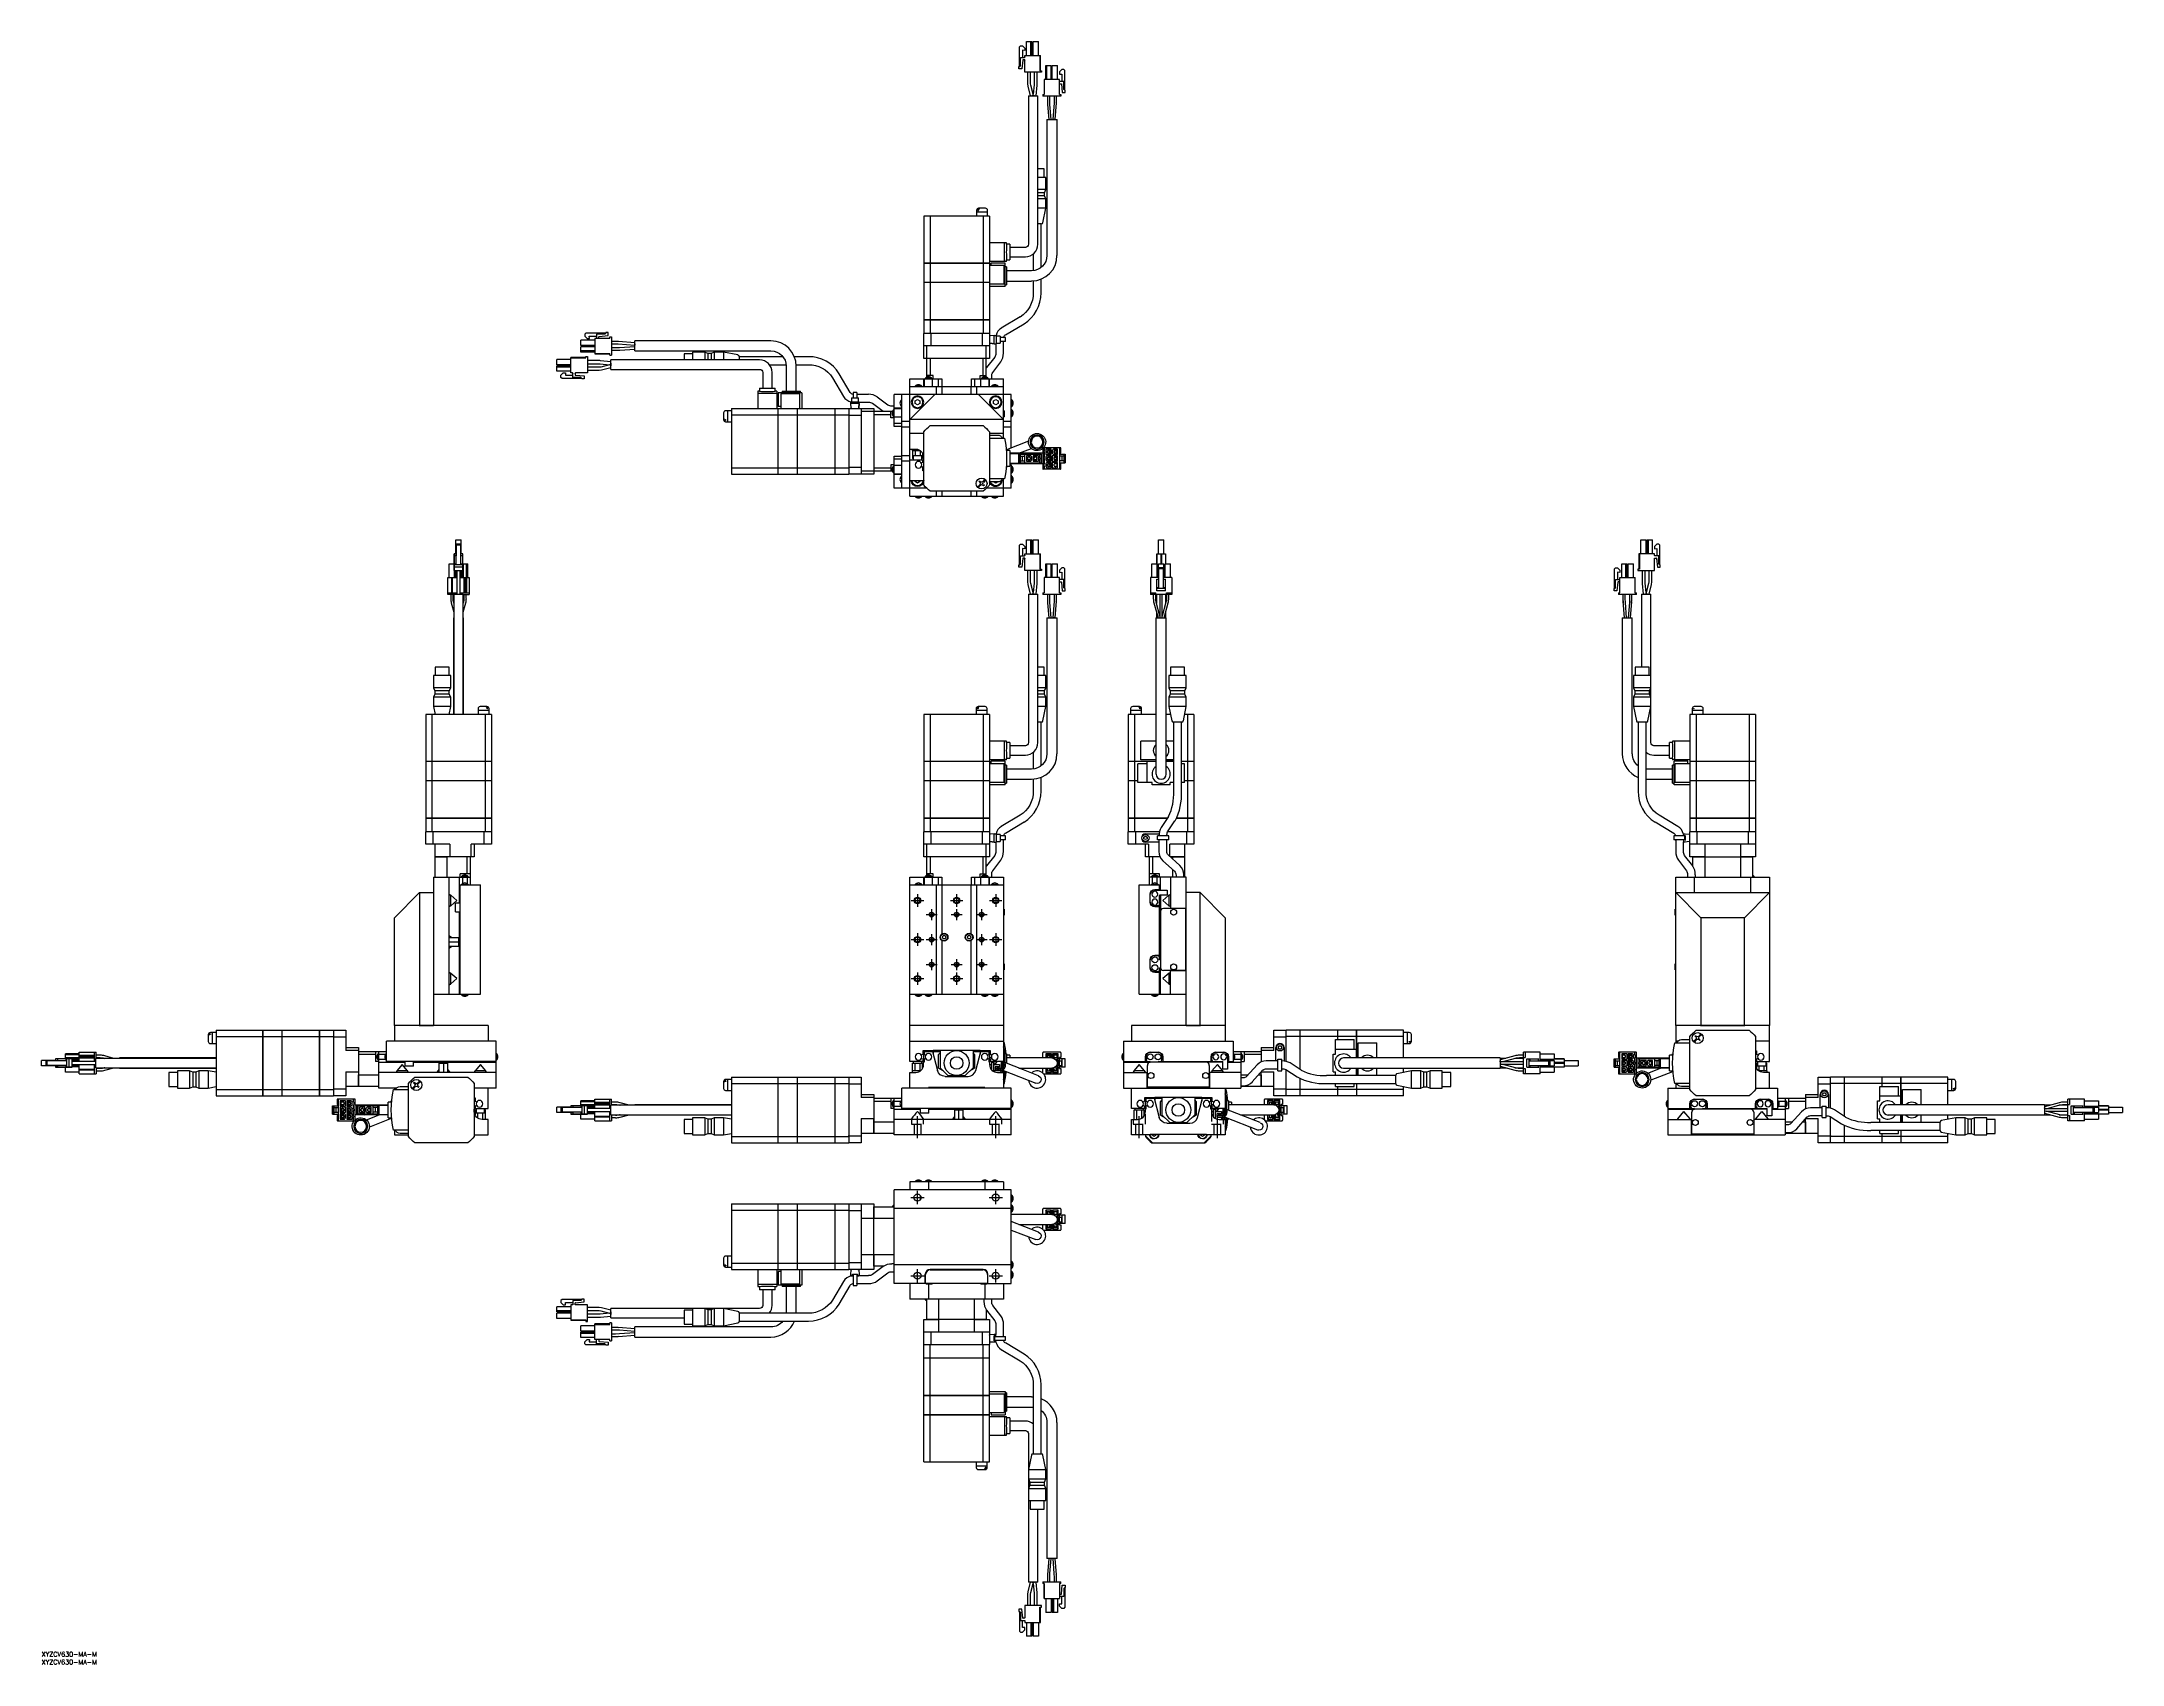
# Model space of a CAD drawing. Extents: x 0 to 1331, y -8 to 1030.
import ezdxf

# ---------------------------------------------------------------- set-up
doc = ezdxf.new("R2010")
doc.units = 0
doc.header["$LTSCALE"] = 0.5
doc.linetypes.add('CENTER', pattern=[50.8, 31.75, -6.35, 6.35, -6.35])
doc.linetypes.add('DASHED', pattern=[19.05, 12.7, -6.35])
for name, color, linetype in [('MSM_CENTER', 1, 'CENTER'), ('MSM_CONTINUOUS', 7, 'CONTINUOUS'), ('MSM_DASHED', 4, 'DASHED'), ('MSM_NARROW', 5, 'CONTINUOUS'), ('MSM_PART_NUMBER', 7, 'CONTINUOUS')]:
    doc.layers.add(name, color=color, linetype=linetype)
doc.styles.get("Standard").update_dxf_attribs({"font": 'txt.shx', "height": 3, "bigfont": 'bigfont.shx'})

msp = doc.modelspace()

# ---------------------------------------------------------------- linework, layer by layer
at = {"layer": 'MSM_CENTER'}
for p, q in [((556.1, 480.6), (564.1, 480.6)), ((560.1, 484.6), (560.1, 476.6)), ((581.1, 480.6), (589.1, 480.6)), ((585.1, 484.6), (585.1, 476.6)), ((606.1, 480.6), (614.1, 480.6)), ((610.1, 484.6), (610.1, 476.6)), ((565.6, 471.6), (572.6, 471.6)), ((569.1, 475.1), (569.1, 468.1)), ((581.6, 471.6), (588.6, 471.6)), ((585.1, 475.1), (585.1, 468.1)), ((597.6, 471.6), (604.6, 471.6)), ((601.1, 475.1), (601.1, 468.1)), ((556.1, 455.6), (564.1, 455.6)), ((560.1, 459.6), (560.1, 451.6)), ((565.6, 455.6), (572.6, 455.6)), ((569.1, 459.1), (569.1, 452.1)), ((597.6, 455.6), (604.6, 455.6)), ((601.1, 459.1), (601.1, 452.1)), ((606.1, 455.6), (614.1, 455.6)), ((610.1, 459.6), (610.1, 451.6)), ((565.6, 439.6), (572.6, 439.6)), ((569.1, 443.1), (569.1, 436.1)), ((581.6, 439.6), (588.6, 439.6)), ((585.1, 443.1), (585.1, 436.1)), ((597.6, 439.6), (604.6, 439.6)), ((601.1, 443.1), (601.1, 436.1)), ((556.1, 430.6), (564.1, 430.6)), ((560.1, 434.6), (560.1, 426.6)), ((581.1, 430.6), (589.1, 430.6)), ((585.1, 434.6), (585.1, 426.6)), ((606.1, 430.6), (614.1, 430.6)), ((610.1, 434.6), (610.1, 426.6)), ((560.1, 328.6), (560.1, 342.6)), ((610.1, 328.6), (610.1, 342.6)), ((701.9, 328.6), (701.9, 342.6)), ((751.9, 328.6), (751.9, 342.6)), ((560.1, 286.3), (560.1, 294.8)), ((610.1, 286.3), (610.1, 294.8)), ((555.9, 290.6), (564.4, 290.6)), ((605.9, 290.6), (614.4, 290.6)), ((555.9, 240.6), (564.4, 240.6)), ((560.1, 236.3), (560.1, 244.8)), ((605.9, 240.6), (614.4, 240.6)), ((610.1, 236.3), (610.1, 244.8))]:
    msp.add_line(p, q, dxfattribs=at)
at = {"layer": 'MSM_CONTINUOUS'}
for p, q in [((625.3, 1026.6), (626, 1027.3)), ((625.3, 1026.6), (626, 1027.3)), ((625.3, 1014), (625.3, 1026.6)), ((625.3, 1014), (625.3, 1026.6)), ((626, 1027.3), (627.3, 1027.3)), ((627.3, 1027.3), (628.8, 1025.8)), ((628.8, 1025.8), (628.8, 1024.3)), ((629.9, 1021), (629.9, 1029.9)), ((629.9, 1021), (629.9, 1029.9)), ((629.9, 1029.9), (633.3, 1029.9)), ((632.6, 1021), (632.6, 1029.9)), ((633.3, 1021), (633.3, 1029.9)), ((634.1, 1029.9), (637.5, 1029.9)), ((634.1, 1021), (634.1, 1029.9)), ((634.1, 1021), (634.1, 1029.9)), ((637.5, 1021), (637.5, 1029.9)), ((625, 1012.5), (625, 1014)), ((625, 1014), (625.3, 1014)), ((625, 1012.5), (625, 1014)), ((626.9, 1012.5), (625, 1012.5)), ((625.3, 1014), (626, 1014.5)), ((625.3, 1014), (626, 1014.5)), ((626, 1014.5), (626, 1019.8)), ((626, 1019.8), (628.5, 1019.8)), ((626, 1014.5), (626, 1019.8)), ((627.4, 1018.1), (626.9, 1012.5)), ((628.8, 1024.3), (627.3, 1024.5)), ((627.3, 1024.5), (627.3, 1019.8)), ((628.8, 1024.3), (627.3, 1024.5)), ((628.5, 1018.3), (627.6, 1018.3)), ((628.8, 1020.1), (628.8, 1021)), ((628.8, 1021), (638.7, 1021)), ((628.8, 1020.1), (628.8, 1021)), ((628.8, 1020.1), (628.8, 1020.1)), ((628.8, 1010.3), (628.8, 1018)), ((628.8, 1018), (628.8, 1018)), ((628.8, 1010.3), (628.8, 1018)), ((638.4, 1021), (638.4, 1011.3)), ((638.4, 1011.3), (639.4, 1011.3)), ((638.7, 1011.3), (638.7, 1021)), ((639.4, 1011.3), (639.4, 1010.3)), ((642.1, 1005.8), (642.1, 1014.7)), ((642.1, 1014.7), (645.5, 1014.7)), ((642.9, 1005.8), (642.9, 1014.7)), ((645.5, 1005.8), (645.5, 1014.7)), ((646.3, 1005.8), (646.3, 1014.7)), ((646.3, 1014.7), (649.7, 1014.7)), ((649.7, 1005.8), (649.7, 1014.7)), ((652.3, 1012.1), (650.8, 1010.6)), ((653.6, 1012.1), (652.3, 1012.1)), ((654.3, 1011.4), (653.6, 1012.1)), ((654.3, 998.8), (654.3, 1011.4)), ((639.4, 1010.3), (628.8, 1010.3)), ((630.4, 1010.3), (630.4, 1003)), ((630.4, 1003), (630.6, 1001.5)), ((630.6, 1001.5), (632.2, 995.3)), ((632.4, 1003), (632.4, 1010.3)), ((632.6, 1002), (632.4, 1003)), ((634.1, 996.3), (632.6, 1002)), ((634.6, 1002.3), (634.1, 996.3)), ((634.6, 1010.3), (634.6, 1002.4)), ((634.6, 1002.4), (634.6, 1002.3)), ((636, 995.3), (636.6, 1002.1)), ((636.6, 1002.4), (636.6, 1010.3)), ((636.6, 1002.1), (636.6, 1002.4)), ((650.8, 1005.8), (641, 1005.8)), ((641, 1005.8), (641, 996.1)), ((641.2, 1005.8), (641.2, 996.1)), ((650.8, 1010.6), (650.8, 1009.1)), ((650.8, 1009.1), (652.3, 1009.2)), ((650.8, 996.1), (650.8, 1005.8)), ((653.6, 1004.5), (651.1, 1004.5)), ((651.1, 1003), (652, 1003)), ((652.2, 1002.9), (652.7, 997.3)), ((652.3, 1009.2), (652.3, 1004.5)), ((653.6, 999.3), (653.6, 1004.5)), ((654.3, 998.8), (653.6, 999.3)), ((654.6, 998.8), (654.3, 998.8)), ((654.6, 997.3), (654.6, 998.8)), ((631.1, 995.3), (637.1, 995.3)), ((631.1, 995.3), (631.1, 900.3)), ((634.1, 995.6), (633.3, 995.3)), ((634, 995.5), (634, 995.4)), ((635, 995.3), (634, 995.4)), ((634.1, 995.6), (634.1, 996.3)), ((637.1, 900.3), (637.1, 995.3)), ((640.2, 996.1), (640.2, 995.1)), ((640.2, 996.1), (641.2, 996.1)), ((651.8, 995.1), (640.2, 995.1)), ((643.2, 995.1), (643.2, 991.5)), ((643.3, 990.6), (643.3, 989.7)), ((643.3, 989.7), (644.1, 980.1)), ((644.7, 992.5), (644.7, 995.1)), ((644.8, 989.8), (644.7, 992.5)), ((645.6, 980.1), (644.8, 989.8)), ((647.4, 990.8), (646.6, 980.1)), ((647.4, 995.1), (647.4, 991.5)), ((648.1, 980.1), (648.9, 990.7)), ((648.9, 991.5), (648.9, 995.1)), ((650.8, 996.1), (651.8, 996.1)), ((651.8, 996.1), (651.8, 995.1)), ((652.7, 997.3), (654.6, 997.3)), ((642.9, 980.1), (649.4, 980.1)), ((642.9, 980.1), (642.9, 893.1)), ((647.4, 980.1), (646.6, 980.1)), ((646.6, 980.1), (646.6, 980.1)), ((649.4, 893.1), (649.4, 980.1)), ((641.1, 948.6), (637.1, 948.6)), ((641.1, 943.1), (641.1, 948.6)), ((642.1, 943.1), (637.1, 943.1)), ((642.1, 935.3), (637.1, 935.3)), ((641.3, 933.3), (637.1, 933.3)), ((641.3, 933.3), (642.1, 935.3)), ((641.3, 931.3), (641.3, 933.3)), ((642.1, 935.3), (642.1, 943.1)), ((606.1, 918.3), (564.1, 918.3)), ((564.1, 918.3), (564.1, 888.4)), ((568.1, 918.3), (568.1, 888.4)), ((597.9, 922), (597.9, 920.9)), ((604.9, 920.9), (597.9, 920.9)), ((597.9, 920.9), (597.9, 920.8)), ((597.9, 920.8), (597.9, 918.3)), ((604.9, 920.8), (597.9, 920.8)), ((598.7, 921.8), (598.7, 922)), ((599.1, 921.8), (598.7, 921.8)), ((599.1, 921.8), (599.1, 922)), ((603.6, 923.3), (599.2, 923.3)), ((602.1, 918.3), (602.1, 888.4)), ((604.8, 920.8), (604.8, 920.9)), ((604.9, 920.9), (604.9, 922)), ((604.9, 918.3), (604.9, 920.8)), ((606.1, 918.3), (606.1, 888.4)), ((641.3, 931.3), (637.1, 931.3)), ((642.1, 929.3), (637.1, 929.3)), ((642.1, 923.3), (637.1, 923.3)), ((640.3, 914.1), (642.1, 923.3)), ((642.1, 929.3), (641.3, 931.3)), ((642.1, 923.3), (642.1, 929.3)), ((639.3, 913.3), (637.1, 913.3)), ((639.1, 885.4), (639.1, 913.3)), ((617.1, 901.3), (606.1, 901.3)), ((615.7, 889.3), (615.7, 901.3)), ((617.1, 900.3), (617.1, 901.3)), ((619.1, 900.3), (617.1, 900.3)), ((619.1, 900.3), (619.1, 890.3)), ((629.1, 898.3), (619.1, 898.3)), ((619.1, 892.3), (629.1, 892.3)), ((634.1, 894.1), (634.1, 883.4)), ((564.1, 888.4), (606.1, 888.4)), ((564.1, 888.3), (564.1, 876.1)), ((564.1, 888.3), (606.1, 888.3)), ((564.2, 888.4), (564.2, 888.3)), ((568.1, 888.3), (568.1, 876.1)), ((568.4, 888.4), (568.4, 888.3)), ((601.8, 888.4), (601.8, 888.3)), ((602.1, 888.3), (602.1, 876.1)), ((617.1, 889.3), (606.1, 889.3)), ((606.1, 888.4), (606.1, 888.3)), ((606.1, 888.3), (606.1, 852.1)), ((615.5, 886.8), (606.1, 886.8)), ((616.1, 888.3), (607.3, 888.3)), ((607.3, 886.8), (607.3, 888.3)), ((615.5, 874.8), (615.5, 886.8)), ((616.1, 873.3), (616.1, 888.3)), ((617.1, 885.9), (616.1, 885.9)), ((617.1, 889.3), (617.1, 890.3)), ((617.1, 890.3), (619.1, 890.3)), ((617.1, 885.9), (617.1, 874.3)), ((633.1, 883.3), (617.1, 883.3)), ((564.1, 876.1), (606.1, 876.1)), ((564.1, 876), (564.1, 852.1)), ((564.1, 876), (606.1, 876)), ((564.2, 876.1), (564.2, 876)), ((568.1, 876), (568.1, 852.1)), ((568.4, 876.1), (568.4, 876)), ((601.8, 876.1), (601.8, 876)), ((602.1, 876), (602.1, 852.1)), ((606.1, 876.1), (606.1, 876)), ((616.1, 874.8), (606.1, 874.8)), ((616.1, 873.3), (606.1, 873.3)), ((616.1, 874.3), (617.1, 874.3)), ((617.1, 876.8), (633.1, 876.8)), ((634.1, 876.9), (634.1, 869.1)), ((639.1, 869.1), (639.1, 878)), ((564.1, 852.1), (606.1, 852.1)), ((564.1, 852), (564.1, 843.3)), ((564.1, 852), (606.1, 852)), ((564.2, 852.1), (564.2, 852)), ((568.1, 852), (568.1, 843.3)), ((568.4, 852.1), (568.4, 852)), ((601.8, 852.1), (601.8, 852)), ((602.1, 852), (602.1, 843.3)), ((606.1, 852.1), (606.1, 852)), ((606.1, 852), (606.1, 843.3)), ((625.7, 853.8), (613.7, 846.7)), ((353.7, 838.9), (344.8, 838.9)), ((344.8, 835.5), (344.8, 838.9)), ((348.1, 843.5), (347.4, 842.8)), ((347.4, 842.8), (347.4, 841.5)), ((347.4, 841.5), (348.9, 840)), ((360.7, 843.5), (348.1, 843.5)), ((348.9, 840), (350.4, 840)), ((350.2, 841.5), (354.9, 841.5)), ((350.4, 840), (350.2, 841.5)), ((363.4, 840), (353.7, 840)), ((353.7, 840), (353.7, 830.2)), ((354.9, 842.8), (354.9, 840.3)), ((360.2, 842.8), (354.9, 842.8)), ((356.4, 840.3), (356.4, 841.2)), ((356.6, 841.4), (362.2, 841.9)), ((360.7, 843.5), (360.2, 842.8)), ((360.7, 843.8), (360.7, 843.5)), ((362.2, 843.8), (360.7, 843.8)), ((362.2, 841.9), (362.2, 843.8)), ((363.4, 840), (363.4, 841)), ((363.4, 841), (364.4, 841)), ((364.4, 841), (364.4, 829.4)), ((379.4, 832.1), (379.4, 838.6)), ((466.4, 838.6), (379.4, 838.6)), ((606.1, 843.3), (564.1, 843.3)), ((564.1, 843.2), (564.2, 843.3)), ((568.6, 843.2), (564.1, 843.2)), ((564.1, 827.3), (564.1, 843.2)), ((568.7, 843.3), (568.6, 843.2)), ((601.6, 843.2), (568.6, 843.2)), ((568.6, 843.2), (568.6, 835.3)), ((601.6, 843.3), (601.6, 843.2)), ((606.1, 843.2), (601.6, 843.2)), ((601.6, 835.3), (601.6, 843.2)), ((606, 843.3), (606.1, 843.2)), ((606.1, 843.2), (606.1, 827.3)), ((609.2, 841.9), (606.6, 841.7)), ((609.2, 836.7), (609.2, 841.9)), ((609.2, 841.9), (610.3, 841.9)), ((610.3, 841.9), (610.3, 836.7)), ((610.3, 841.9), (610.3, 841.9)), ((610.3, 841.9), (610.3, 841.9)), ((612.9, 841.6), (610.3, 841.6)), ((612.9, 841.6), (612.9, 837.1)), ((616.4, 840.6), (612.9, 840.6)), ((614.5, 840.6), (613.5, 840.6)), ((616.3, 842.4), (628.3, 849.5)), ((616.4, 838.1), (616.4, 840.6)), ((329.5, 823.3), (329.5, 826.7)), ((338.4, 826.7), (329.5, 826.7)), ((338.4, 818), (338.4, 827.9)), ((348.1, 827.9), (338.4, 827.9)), ((338.4, 827.6), (348.1, 827.6)), ((353.7, 835.5), (344.8, 835.5)), ((353.7, 834.7), (344.8, 834.7)), ((344.8, 831.3), (344.8, 834.7)), ((353.7, 832.1), (344.8, 832.1)), ((353.7, 831.3), (344.8, 831.3)), ((348.1, 827.6), (348.1, 828.6)), ((348.1, 828.6), (349.1, 828.6)), ((349.1, 828.6), (349.1, 818)), ((357, 825.9), (349.1, 825.9)), ((353.7, 830.4), (363.4, 830.4)), ((353.7, 830.2), (363.4, 830.2)), ((357.3, 825.8), (357, 825.9)), ((364.1, 825.2), (357.3, 825.8)), ((363.4, 829.4), (363.4, 830.4)), ((363.4, 829.4), (364.4, 829.4)), ((364.1, 820.3), (364.1, 826.3)), ((459.1, 826.3), (364.1, 826.3)), ((368, 838.2), (364.4, 838.2)), ((364.4, 836.7), (368, 836.7)), ((367, 834), (364.4, 834)), ((364.4, 832.5), (368, 832.5)), ((369.6, 834.1), (367, 834)), ((368.7, 836.6), (379.3, 835.8)), ((379.4, 837.3), (368.8, 838.1)), ((368.8, 832.5), (369.7, 832.6)), ((379.3, 834.8), (369.6, 834.1)), ((369.7, 832.6), (379.4, 833.3)), ((379.4, 836.6), (379.3, 835.8)), ((379.3, 835.8), (379.4, 835.9)), ((379.4, 832.1), (466.4, 832.1)), ((410.8, 830.3), (410.8, 826.3)), ((416.3, 830.3), (410.8, 830.3)), ((416.3, 831.3), (416.3, 826.3)), ((424.1, 831.3), (416.3, 831.3)), ((424.1, 831.3), (424.1, 826.3)), ((426.1, 830.5), (424.1, 831.3)), ((426.1, 830.5), (426.1, 826.3)), ((428.1, 830.5), (426.1, 830.5)), ((430.1, 831.3), (428.1, 830.5)), ((428.1, 830.5), (428.1, 826.3)), ((430.1, 831.3), (430.1, 826.3)), ((436.1, 831.3), (430.1, 831.3)), ((436.1, 831.3), (436.1, 826.3)), ((445.3, 829.5), (436.1, 831.3)), ((446.1, 828.5), (446.1, 826.3)), ((474.1, 828.3), (446.1, 828.3)), ((490.3, 828.3), (481.5, 828.3)), ((568.6, 835.3), (564.1, 835.3)), ((566.1, 827.3), (564.1, 827.3)), ((566.1, 815.4), (566.1, 835.3)), ((604.1, 827.3), (566.1, 827.3)), ((568.1, 827.3), (568.1, 816.3)), ((601.6, 835.3), (568.6, 835.3)), ((606.1, 835.3), (601.6, 835.3)), ((602.1, 816.3), (602.1, 827.3)), ((604.1, 815.4), (604.1, 835.3)), ((606.1, 827.3), (604.1, 827.3)), ((609.5, 828.1), (604.3, 821.4)), ((609.2, 836.7), (606.6, 837)), ((606.6, 837), (609.2, 836.7)), ((608.2, 818.3), (613.4, 825.1)), ((609.2, 836.7), (610.3, 836.7)), ((610.1, 836.7), (610.1, 830.6)), ((610.3, 837.1), (612.9, 837.1)), ((616.4, 838.1), (612.9, 838.1)), ((615.1, 830.6), (615.1, 838.1)), ((338.4, 823.3), (329.5, 823.3)), ((338.4, 823.3), (329.5, 823.3)), ((329.5, 819.1), (329.5, 822.5)), ((338.4, 822.5), (329.5, 822.5)), ((338.4, 821.8), (329.5, 821.8)), ((338.4, 819.1), (329.5, 819.1)), ((338.4, 819.1), (329.5, 819.1)), ((332.1, 816.5), (333.6, 818)), ((332.1, 815.2), (332.1, 816.5)), ((332.8, 814.5), (332.1, 815.2)), ((332.8, 814.5), (332.1, 815.2)), ((345.4, 814.5), (332.8, 814.5)), ((345.4, 814.5), (332.8, 814.5)), ((333.6, 818), (335.1, 818)), ((335.1, 818), (335, 816.5)), ((335.1, 818), (335, 816.5)), ((335, 816.5), (339.7, 816.5)), ((339.4, 818), (338.4, 818)), ((339.4, 818), (338.4, 818)), ((339.4, 818), (339.4, 818)), ((339.7, 815.2), (339.7, 817.7)), ((344.9, 815.2), (339.7, 815.2)), ((344.9, 815.2), (339.7, 815.2)), ((341.2, 817.7), (341.2, 816.8)), ((341.3, 816.6), (346.9, 816.1)), ((349.1, 818), (341.5, 818)), ((341.5, 818), (341.5, 818)), ((349.1, 818), (341.5, 818)), ((345.4, 814.5), (344.9, 815.2)), ((345.4, 814.5), (344.9, 815.2)), ((345.4, 814.2), (345.4, 814.5)), ((346.9, 814.2), (345.4, 814.2)), ((346.9, 814.2), (345.4, 814.2)), ((346.9, 816.1), (346.9, 814.2)), ((349.1, 823.9), (357, 823.9)), ((356.5, 821.7), (349.1, 821.7)), ((349.1, 819.7), (356.5, 819.7)), ((357.5, 821.8), (356.5, 821.7)), ((356.5, 819.7), (358, 819.9)), ((357, 823.9), (357.1, 823.9)), ((357.1, 823.9), (363.2, 823.3)), ((363.2, 823.3), (357.5, 821.8)), ((358, 819.9), (364.1, 821.4)), ((363.9, 823.3), (363.2, 823.3)), ((363.9, 823.3), (364.1, 822.5)), ((363.9, 823.2), (364, 823.2)), ((364.1, 824.2), (364, 823.2)), ((364.1, 820.3), (459.1, 820.3)), ((461.1, 818.3), (461.1, 808.3)), ((465.4, 823.3), (476.1, 823.3)), ((467.1, 808.3), (467.1, 818.3)), ((476.1, 822.3), (476.1, 806.3)), ((482.6, 823.3), (490.3, 823.3)), ((482.6, 806.3), (482.6, 822.3)), ((505.7, 814.9), (512.8, 802.9)), ((517.1, 805.5), (510, 817.5)), ((555.1, 739.3), (555.1, 814.3)), ((555.1, 814.3), (575.6, 814.3)), ((564, 814.3), (564, 809.3)), ((564.3, 814.3), (564.3, 809.3)), ((569.3, 814.6), (565, 814.6)), ((565, 814.6), (565, 814.3)), ((570.1, 816.3), (566.1, 816.3)), ((569.3, 814.3), (569.3, 814.6)), ((569.6, 809.3), (569.6, 814.3)), ((570.1, 814.3), (570.1, 816.3)), ((573.6, 809.3), (573.6, 814.3)), ((575.6, 814.3), (575.6, 809.3)), ((594.6, 809.3), (594.6, 814.3)), ((594.6, 814.3), (615.1, 814.3)), ((596.6, 814.3), (596.6, 809.3)), ((600.1, 814.3), (600.1, 816.3)), ((600.1, 816.3), (604.1, 816.3)), ((600.6, 809.3), (600.6, 814.3)), ((605.3, 814.6), (601, 814.6)), ((601, 814.6), (601, 814.3)), ((604.3, 821.4), (604.1, 821.1)), ((605.3, 814.3), (605.3, 814.6)), ((605.9, 809.3), (605.9, 814.3)), ((606.2, 809.3), (606.2, 814.3)), ((607.6, 814.3), (607.6, 815.8)), ((615.1, 776.3), (615.1, 814.3)), ((458.1, 806.3), (458.1, 795.3)), ((459.1, 806.3), (458.1, 806.3)), ((470.1, 804.9), (458.1, 804.9)), ((459.1, 808.3), (469.1, 808.3)), ((459.1, 808.3), (459.1, 806.3)), ((469.1, 806.3), (469.1, 808.3)), ((470.1, 806.3), (469.1, 806.3)), ((470.1, 806.3), (470.1, 795.3)), ((486.1, 805.3), (471.1, 805.3)), ((471.1, 805.3), (471.1, 796.5)), ((472.6, 804.7), (472.6, 795.3)), ((484.6, 804.7), (472.6, 804.7)), ((473.5, 806.3), (485.2, 806.3)), ((473.5, 806.3), (473.5, 805.3)), ((484.6, 805.3), (484.6, 795.3)), ((485.2, 805.3), (485.2, 806.3)), ((486.1, 805.3), (486.1, 795.3)), ((517.5, 798.4), (517.5, 799.5)), ((517.5, 799.5), (522.7, 799.5)), ((517.5, 799.5), (517.5, 799.5)), ((522.7, 798.4), (517.5, 798.4)), ((517.7, 795.8), (517.5, 798.4)), ((517.9, 802.1), (522.4, 802.1)), ((517.9, 802.1), (517.9, 799.5)), ((518.9, 805.6), (518.9, 802.1)), ((521.4, 805.6), (518.9, 805.6)), ((518.9, 803.7), (518.9, 802.7)), ((521.4, 805.6), (521.4, 802.1)), ((528.8, 804.3), (521.4, 804.3)), ((522.4, 799.5), (522.4, 802.1)), ((522.7, 798.4), (522.5, 795.8)), ((522.5, 795.8), (522.7, 798.4)), ((522.7, 798.4), (522.7, 799.5)), ((522.7, 799.3), (528.8, 799.3)), ((531.3, 798.7), (538.1, 793.5)), ((541.1, 797.5), (534.4, 802.6)), ((545.1, 783.8), (545.1, 804.3)), ((620.1, 804.3), (545.1, 804.3)), ((549.8, 800.9), (549.8, 796.6)), ((550.1, 800.9), (549.8, 800.9)), ((550.1, 744.3), (550.1, 804.3)), ((555.1, 809.3), (615.1, 809.3)), ((555.1, 788.3), (571.1, 804.3)), ((562.9, 809.6), (558.6, 809.6)), ((558.6, 809.6), (558.6, 809.3)), ((558.6, 800.2), (560.1, 801.1)), ((558.6, 798.5), (558.6, 800.2)), ((560.1, 797.6), (558.6, 798.5)), ((560.1, 801.1), (561.6, 800.2)), ((561.6, 798.5), (560.1, 797.6)), ((561.6, 800.2), (561.6, 798.5)), ((562.9, 809.3), (562.9, 809.6)), ((572.3, 804.3), (572.3, 809.3)), ((575.9, 804.3), (575.9, 809.3)), ((594.3, 809.3), (594.3, 804.3)), ((597.9, 809.3), (597.9, 804.3)), ((599.1, 804.3), (615.1, 788.3)), ((611.7, 809.6), (607.4, 809.6)), ((607.4, 809.6), (607.4, 809.3)), ((608.6, 800.2), (610.1, 801.1)), ((608.6, 798.5), (608.6, 800.2)), ((610.1, 797.6), (608.6, 798.5)), ((610.1, 801.1), (611.6, 800.2)), ((611.6, 798.5), (610.1, 797.6)), ((611.6, 800.2), (611.6, 798.5)), ((611.7, 809.3), (611.7, 809.6)), ((620.1, 770.1), (620.1, 804.3)), ((620.4, 800.9), (620.1, 800.9)), ((620.4, 796.6), (620.4, 800.9)), ((436.1, 792.5), (436.1, 788.1)), ((438.6, 793.8), (437.4, 793.8)), ((437.6, 788), (437.4, 788)), ((437.6, 787.7), (437.4, 787.7)), ((437.4, 786.8), (438.6, 786.8)), ((437.6, 788), (437.6, 787.7)), ((441.1, 793.8), (438.6, 793.8)), ((438.6, 793.8), (438.6, 786.8)), ((438.6, 793.8), (438.6, 786.8)), ((438.6, 793.8), (438.6, 793.8)), ((438.6, 786.9), (438.6, 786.9)), ((438.6, 786.8), (441.1, 786.8)), ((441.1, 795.3), (441.1, 753.3)), ((441.1, 795.3), (471.1, 795.3)), ((441.1, 791.3), (471.1, 791.3)), ((472.6, 796.5), (471.1, 796.5)), ((471.1, 753.3), (471.1, 795.3)), ((471.1, 753.3), (471.1, 795.3)), ((471.1, 795.3), (507.4, 795.3)), ((471.1, 795.3), (471.1, 795.3)), ((471.1, 791.3), (483.4, 791.3)), ((471.1, 791), (471.1, 791)), ((483.4, 753.3), (483.4, 795.3)), ((483.4, 753.3), (483.4, 795.3)), ((483.4, 795.3), (483.4, 795.3)), ((483.4, 791.3), (507.4, 791.3)), ((483.4, 791), (483.4, 791)), ((507.4, 753.3), (507.4, 795.3)), ((507.4, 753.3), (507.4, 795.3)), ((507.4, 795.3), (516.1, 795.3)), ((507.4, 795.3), (507.4, 795.3)), ((507.4, 791.3), (516.1, 791.3)), ((507.4, 791), (507.4, 791)), ((516.1, 795.3), (516.1, 753.3)), ((516.1, 795.2), (516.2, 795.3)), ((516.1, 790.8), (516.2, 790.8)), ((516.2, 795.3), (516.2, 790.8)), ((516.2, 795.3), (532.1, 795.3)), ((516.2, 790.8), (516.2, 757.8)), ((524.1, 790.8), (516.2, 790.8)), ((524.1, 795.3), (524.1, 790.8)), ((544.1, 793.3), (524.1, 793.3)), ((524.1, 790.8), (524.1, 757.8)), ((532.1, 795.3), (532.1, 793.3)), ((532.1, 793.3), (532.1, 755.3)), ((543.1, 791.3), (532.1, 791.3)), ((538.1, 793.5), (538.3, 793.3)), ((543.1, 789.3), (543.1, 793.3)), ((545.1, 789.3), (543.1, 789.3)), ((545.1, 796.8), (543.6, 796.8)), ((544.8, 794.5), (544.8, 790.2)), ((545.1, 794.5), (544.8, 794.5)), ((544.8, 790.2), (545.1, 790.2)), ((550.1, 795.4), (545.1, 795.4)), ((550.1, 795.1), (545.1, 795.1)), ((550.1, 789.8), (545.1, 789.8)), ((545.1, 785.8), (550.1, 785.8)), ((549.8, 796.6), (550.1, 796.6)), ((550.1, 787.1), (555.1, 787.1)), ((615.1, 788.3), (555.1, 788.3)), ((615.6, 793.7), (615.1, 793.7)), ((615.1, 789.9), (615.6, 789.9)), ((615.1, 787.1), (620.1, 787.1)), ((615.6, 793.7), (615.6, 789.9)), ((620.1, 796.6), (620.4, 796.6)), ((620.4, 794.5), (620.1, 794.5)), ((620.1, 790.2), (620.4, 790.2)), ((620.4, 790.2), (620.4, 794.5)), ((550.1, 783.8), (545.1, 783.8)), ((550.1, 783.5), (555.1, 783.5)), ((564.1, 779.3), (555.1, 779.3)), ((564.1, 746.4), (564.1, 780.3)), ((568.1, 784.3), (602.1, 784.3)), ((606.1, 780.3), (606.1, 746.4)), ((615.1, 779.3), (606.1, 779.3)), ((606.1, 778.3), (611.5, 778.3)), ((606.1, 776.3), (615.7, 776.3)), ((615.1, 783.5), (620.1, 783.5)), ((631.1, 774.4), (617.1, 768.9)), ((545.1, 759.3), (543.1, 759.3)), ((543.1, 759.3), (543.1, 755.3)), ((544.8, 758.5), (544.8, 754.2)), ((545.1, 758.5), (544.8, 758.5)), ((545.1, 764.8), (550.1, 764.8)), ((545.1, 744.3), (545.1, 764.8)), ((550.1, 762.8), (545.1, 762.8)), ((550.1, 758.8), (545.1, 758.8)), ((555.1, 765.1), (550.1, 765.1)), ((555.1, 761.5), (550.1, 761.5)), ((555.1, 769.3), (559, 769.3)), ((563.5, 762.3), (555.1, 762.3)), ((556.6, 769.3), (556.6, 768.3)), ((556.6, 768.3), (562, 768.3)), ((556.9, 768.3), (556.9, 763.3)), ((557.4, 763.3), (556.9, 763.3)), ((557.4, 765.3), (562.9, 765.3)), ((557.4, 765.3), (557.4, 762.3)), ((558.5, 768.3), (558.5, 765.3)), ((561.7, 768.3), (561.7, 765.3)), ((562.9, 762.3), (562.9, 765.3)), ((563.3, 763.3), (562.9, 763.3)), ((563.2, 760.7), (563.5, 760.9)), ((563.3, 766.9), (563.3, 763.3)), ((563.5, 760.9), (563.5, 762.3)), ((564, 764.3), (564, 762.8)), ((564.1, 762.8), (564, 762.8)), ((617.1, 769.2), (616.8, 769.2)), ((619.1, 768.3), (616.9, 768.3)), ((617.1, 769.2), (617.1, 768.3)), ((619.1, 768.3), (619.1, 758.3)), ((640.2, 766.6), (619.1, 766.6)), ((634.1, 766.3), (619.1, 766.3)), ((619.1, 760.3), (634.1, 760.3)), ((619.1, 760.1), (640.2, 760.1)), ((620.1, 744.3), (620.1, 760.1)), ((620.4, 758.5), (620.1, 758.5)), ((620.4, 754.2), (620.4, 758.5)), ((624.9, 766.6), (633, 769.7)), ((625, 760.6), (625, 766)), ((625, 766), (639.4, 766)), ((625, 760.6), (639.4, 760.6)), ((625.3, 760.6), (625.3, 766)), ((625.3, 764.8), (628.8, 764.8)), ((625.3, 761.8), (628.8, 761.8)), ((626, 760.6), (626, 766)), ((627.3, 761.8), (627.3, 764.8)), ((628.8, 760.6), (628.8, 766)), ((629.9, 765), (629.9, 761.6)), ((632.6, 765), (629.9, 765)), ((629.9, 761.6), (632.6, 761.6)), ((631.1, 764.1), (630.6, 764.1)), ((630.6, 762.5), (630.6, 764.1)), ((631.9, 764.1), (630.6, 764.1)), ((630.6, 762.6), (631.9, 762.6)), ((630.6, 762.5), (631.1, 762.5)), ((631.6, 764.2), (631.1, 764.2)), ((631.1, 764.1), (631.1, 764.2)), ((631.1, 762.6), (631.1, 762.4)), ((631.1, 762.4), (631.6, 762.4)), ((631.6, 764.1), (631.6, 764.2)), ((632.2, 764.1), (631.6, 764.1)), ((631.6, 762.4), (631.6, 762.6)), ((631.6, 762.5), (632.2, 762.5)), ((632.3, 763.7), (631.9, 764.1)), ((631.9, 762.6), (632.3, 763)), ((632.2, 763.8), (632.2, 764.1)), ((632.2, 762.5), (632.2, 762.9)), ((632.3, 763), (632.3, 763.7)), ((633.3, 764.3), (632.6, 765)), ((632.6, 761.6), (633.3, 762.4)), ((633.3, 762.4), (633.3, 764.3)), ((634.1, 765), (634.1, 761.6)), ((637.5, 765), (634.1, 765)), ((634.1, 761.6), (637.5, 761.6)), ((635.3, 764.1), (634.8, 764.1)), ((634.8, 762.5), (634.8, 764.1)), ((636.1, 764.1), (634.8, 764.1)), ((634.8, 762.6), (636.1, 762.6)), ((634.8, 762.5), (635.3, 762.5)), ((635.8, 764.2), (635.3, 764.2)), ((635.3, 764.1), (635.3, 764.2)), ((635.3, 762.6), (635.3, 762.4)), ((635.3, 762.4), (635.8, 762.4)), ((635.8, 764.1), (635.8, 764.2)), ((636.4, 764.1), (635.8, 764.1)), ((635.8, 762.4), (635.8, 762.6)), ((635.8, 762.5), (636.4, 762.5)), ((636.5, 763.7), (636.1, 764.1)), ((636.1, 762.6), (636.5, 763)), ((636.4, 763.8), (636.4, 764.1)), ((636.4, 762.5), (636.4, 762.9)), ((636.5, 763), (636.5, 763.7)), ((637.5, 761.6), (637.5, 765)), ((638.4, 763.6), (638.4, 766)), ((638.4, 760.6), (638.4, 763.1)), ((639.4, 760.6), (639.4, 766)), ((640.2, 769.9), (640.2, 756.7)), ((650.8, 770.2), (640.5, 770.2)), ((641.2, 770.2), (641.2, 767.8)), ((641.2, 767.3), (641.2, 763.9)), ((641.2, 763.4), (641.2, 763.3)), ((641.2, 762.8), (641.2, 759.9)), ((641.2, 759.4), (641.2, 759.4)), ((641.2, 758.9), (641.2, 758.8)), ((642.1, 769.2), (642.1, 765.8)), ((645.5, 769.2), (642.1, 769.2)), ((642.1, 765.8), (645.5, 765.8)), ((642.9, 765), (642.1, 764.3)), ((642.1, 764.3), (642.1, 762.4)), ((642.1, 762.4), (642.9, 761.6)), ((642.9, 760.8), (642.1, 760.1)), ((642.1, 760.1), (642.1, 758.2)), ((645.5, 765), (642.9, 765)), ((642.9, 761.6), (645.5, 761.6)), ((645.5, 760.8), (642.9, 760.8)), ((643.5, 768.3), (643.1, 767.9)), ((643.1, 767.9), (643.1, 767.2)), ((643.1, 767.2), (643.5, 766.8)), ((643.5, 764.1), (643.1, 763.7)), ((643.1, 763.7), (643.1, 763)), ((643.1, 763), (643.5, 762.6)), ((643.5, 759.9), (643.1, 759.5)), ((643.1, 759.5), (643.1, 758.8)), ((643.1, 758.8), (643.5, 758.4)), ((643.9, 768.3), (643.2, 768.3)), ((643.2, 768.3), (643.2, 768)), ((643.2, 767.1), (643.2, 766.7)), ((643.2, 766.7), (643.9, 766.7)), ((643.9, 764.1), (643.2, 764.1)), ((643.2, 764.1), (643.2, 763.8)), ((643.2, 762.9), (643.2, 762.5)), ((643.2, 762.5), (643.9, 762.5)), ((643.9, 759.9), (643.2, 759.9)), ((643.2, 759.9), (643.2, 759.6)), ((643.2, 758.7), (643.2, 758.3)), ((643.3, 767.3), (643.4, 766.9)), ((643.3, 759.3), (643.4, 759.8)), ((643.9, 768.3), (643.5, 768.3)), ((643.5, 766.8), (644.9, 766.8)), ((643.9, 764.1), (643.5, 764.1)), ((643.5, 762.6), (644.9, 762.6)), ((644.9, 759.9), (643.5, 759.9)), ((644.4, 768.4), (643.9, 768.4)), ((643.9, 768.4), (643.9, 768.3)), ((644.9, 768.3), (643.9, 768.3)), ((643.9, 766.8), (643.9, 766.6)), ((643.9, 766.6), (644.4, 766.6)), ((644.4, 764.2), (643.9, 764.2)), ((643.9, 764.2), (643.9, 764.1)), ((644.4, 764.1), (643.9, 764.1)), ((643.9, 762.6), (643.9, 762.4)), ((643.9, 762.4), (644.4, 762.4)), ((644.4, 760), (643.9, 760)), ((643.9, 760), (643.9, 759.9)), ((644.4, 768.4), (644.4, 768.3)), ((644.9, 768.3), (644.4, 768.3)), ((644.4, 766.6), (644.4, 766.8)), ((644.4, 766.7), (644.9, 766.7)), ((644.4, 764.2), (644.4, 764.1)), ((644.9, 764.1), (644.4, 764.1)), ((644.9, 764.1), (644.4, 764.1)), ((644.4, 762.4), (644.4, 762.6)), ((644.4, 762.5), (644.9, 762.5)), ((644.4, 760), (644.4, 759.9)), ((644.9, 759.9), (644.4, 759.9)), ((644.9, 767.2), (644.7, 767.7)), ((644.9, 759.4), (644.7, 758.9)), ((644.9, 764.1), (644.8, 764.1)), ((644.9, 762.6), (644.8, 762.6)), ((644.9, 768.3), (644.9, 766.7)), ((644.9, 764.1), (644.9, 762.5)), ((644.9, 759.9), (644.9, 758.3)), ((645.5, 765.8), (645.5, 769.2)), ((645.5, 761.6), (645.5, 765)), ((645.5, 757.4), (645.5, 760.8)), ((647.1, 769.2), (646.3, 768.5)), ((646.3, 768.5), (646.3, 766.6)), ((646.3, 766.6), (647.1, 765.8)), ((649.7, 765), (646.3, 765)), ((646.3, 765), (646.3, 761.6)), ((646.3, 761.6), (649.7, 761.6)), ((649.7, 760.8), (646.3, 760.8)), ((646.3, 760.8), (646.3, 757.4)), ((649.7, 769.2), (647.1, 769.2)), ((647.1, 765.8), (649.7, 765.8)), ((647.7, 768.3), (647.3, 767.9)), ((647.3, 767.9), (647.3, 767.2)), ((647.5, 767.7), (647.3, 767.2)), ((647.3, 767.2), (647.7, 766.8)), ((647.7, 764.1), (647.3, 763.7)), ((647.3, 763.7), (647.3, 763)), ((647.3, 763), (647.7, 762.6)), ((647.7, 759.9), (647.3, 759.5)), ((647.3, 759.5), (647.3, 758.8)), ((647.3, 758.8), (647.7, 758.4)), ((648.1, 768.3), (647.4, 768.3)), ((647.4, 768.3), (647.4, 768)), ((647.4, 767.1), (647.4, 766.7)), ((647.4, 766.7), (648.1, 766.7)), ((648.1, 764.1), (647.4, 764.1)), ((647.4, 764.1), (647.4, 763.8)), ((647.4, 762.9), (647.4, 762.5)), ((647.4, 762.5), (648.1, 762.5)), ((648.1, 759.9), (647.4, 759.9)), ((647.4, 759.9), (647.4, 759.6)), ((647.4, 758.7), (647.4, 758.3)), ((649.1, 768.3), (647.7, 768.3)), ((647.7, 766.8), (648.1, 766.8)), ((649.1, 764.1), (647.7, 764.1)), ((647.7, 762.6), (648.1, 762.6)), ((649.1, 759.9), (647.7, 759.9)), ((648.6, 768.4), (648.1, 768.4)), ((648.1, 768.4), (648.1, 768.3)), ((648.1, 766.8), (648.1, 766.6)), ((648.6, 766.8), (648.1, 766.8)), ((648.1, 766.6), (648.6, 766.6)), ((648.6, 764.2), (648.1, 764.2)), ((648.1, 764.2), (648.1, 764.1)), ((648.1, 762.6), (648.1, 762.4)), ((648.1, 762.6), (649.1, 762.6)), ((648.1, 762.4), (648.6, 762.4)), ((648.6, 760), (648.1, 760)), ((648.1, 760), (648.1, 759.9)), ((648.6, 768.4), (648.6, 768.3)), ((649.1, 768.3), (648.6, 768.3)), ((648.6, 766.6), (648.6, 766.8)), ((648.6, 766.8), (649.1, 766.8)), ((648.6, 766.7), (649.1, 766.7)), ((648.6, 764.2), (648.6, 764.1)), ((649.1, 764.1), (648.6, 764.1)), ((648.6, 762.4), (648.6, 762.6)), ((648.6, 762.5), (649.1, 762.5)), ((648.6, 760), (648.6, 759.9)), ((649.1, 759.9), (648.6, 759.9)), ((648.8, 766.8), (648.9, 767.3)), ((649.1, 768.3), (649.1, 766.7)), ((649.1, 764.1), (649.1, 762.5)), ((649.1, 759.9), (649.1, 758.3)), ((649.7, 765.8), (649.7, 769.2)), ((649.7, 761.6), (649.7, 765)), ((649.7, 757.4), (649.7, 760.8)), ((650.8, 770.2), (650.8, 756.4)), ((651.5, 770.2), (650.8, 770.2)), ((650.8, 766.8), (651.8, 766.8)), ((650.8, 766), (654.6, 766)), ((654.3, 764.8), (650.8, 764.8)), ((654.3, 761.8), (650.8, 761.8)), ((650.8, 760.6), (654.6, 760.6)), ((651.8, 759.8), (650.8, 759.8)), ((651.8, 766.8), (651.8, 769.9)), ((651.8, 756.7), (651.8, 759.8)), ((652.3, 764.8), (652.3, 761.8)), ((653.6, 766), (653.6, 760.6)), ((654.3, 766), (654.3, 760.6)), ((654.6, 766), (654.6, 760.6)), ((441.1, 757.4), (471.1, 757.4)), ((441.1, 753.3), (471.1, 753.3)), ((471.1, 757.6), (471.1, 757.6)), ((471.1, 757.4), (483.4, 757.4)), ((471.1, 753.4), (471.1, 753.4)), ((471.1, 753.3), (483.4, 753.3)), ((483.4, 757.6), (483.4, 757.6)), ((483.4, 757.4), (507.4, 757.4)), ((483.4, 753.4), (483.4, 753.4)), ((483.4, 753.3), (507.4, 753.3)), ((507.4, 757.6), (507.4, 757.6)), ((507.4, 757.4), (516.1, 757.4)), ((507.4, 753.4), (507.4, 753.4)), ((507.4, 753.3), (516.1, 753.3)), ((516.1, 757.9), (516.2, 757.8)), ((516.2, 753.3), (516.1, 753.4)), ((516.2, 757.8), (516.2, 753.3)), ((516.2, 757.8), (524.1, 757.8)), ((532.1, 753.3), (516.2, 753.3)), ((524.1, 757.8), (524.1, 753.3)), ((524.1, 755.3), (544.1, 755.3)), ((532.1, 757.3), (543.1, 757.3)), ((532.1, 755.3), (532.1, 753.3)), ((544.8, 754.2), (545.1, 754.2)), ((545.1, 753.5), (550.1, 753.5)), ((545.1, 753.2), (550.1, 753.2)), ((549.8, 752.1), (549.8, 747.8)), ((550.1, 752.1), (549.8, 752.1)), ((549.8, 747.8), (550.1, 747.8)), ((555.1, 749.3), (564.1, 749.3)), ((558.6, 748.5), (558.6, 749.3)), ((560.1, 747.6), (558.6, 748.5)), ((561.6, 748.5), (560.1, 747.6)), ((561.6, 749.3), (561.6, 748.5)), ((563.5, 757.7), (563.2, 757.9)), ((563.5, 755.5), (563.5, 757.7)), ((564.1, 755.5), (563.5, 755.5)), ((598.5, 745), (600.1, 746.6)), ((600.4, 746.3), (598.8, 744.7)), ((599.5, 748.6), (599.8, 749)), ((600.1, 748), (599.5, 748.6)), ((599.8, 749), (600.4, 748.4)), ((601.8, 748.4), (603.4, 750)), ((602.4, 745.7), (601.8, 746.3)), ((603.8, 749.6), (602.2, 748)), ((602.2, 746.6), (602.8, 746)), ((602.8, 746), (602.4, 745.7)), ((615.7, 750.3), (606.1, 750.3)), ((611.5, 748.3), (606.1, 748.3)), ((610.1, 747.6), (608.8, 748.3)), ((611.4, 748.3), (610.1, 747.6)), ((613.8, 749.3), (615.1, 749.3)), ((615.1, 739.3), (615.1, 750.3)), ((616.8, 757.5), (617.1, 757.5)), ((616.9, 758.3), (619.1, 758.3)), ((617.1, 758.3), (617.1, 757.5)), ((620.1, 754.2), (620.4, 754.2)), ((620.4, 752.1), (620.1, 752.1)), ((620.1, 747.8), (620.4, 747.8)), ((620.4, 747.8), (620.4, 752.1)), ((651.5, 756.4), (640.5, 756.4)), ((641.2, 758.3), (641.2, 756.4)), ((642.1, 758.2), (642.9, 757.4)), ((642.9, 757.4), (645.5, 757.4)), ((643.2, 758.3), (643.9, 758.3)), ((643.5, 758.4), (643.9, 758.4)), ((643.9, 758.4), (643.9, 758.2)), ((644.9, 758.4), (643.9, 758.4)), ((643.9, 758.2), (644.4, 758.2)), ((644.4, 758.2), (644.4, 758.4)), ((644.4, 758.3), (644.9, 758.3)), ((646.3, 757.4), (649.7, 757.4)), ((647.4, 758.3), (648.1, 758.3)), ((647.7, 758.4), (648.6, 758.4)), ((648.1, 758.4), (648.1, 758.2)), ((648.1, 758.2), (648.6, 758.2)), ((648.6, 758.2), (648.6, 758.4)), ((648.6, 758.4), (649.1, 758.4)), ((648.6, 758.3), (649.1, 758.3)), ((565.9, 744.3), (545.1, 744.3)), ((555.1, 739.3), (615.1, 739.3)), ((558.6, 739.3), (558.6, 739)), ((558.6, 739), (562.9, 739)), ((562.9, 739), (562.9, 739.3)), ((565, 739.3), (565, 739)), ((565, 739), (569.3, 739)), ((602.1, 742.3), (568.1, 742.3)), ((569.3, 739), (569.3, 739.3)), ((572.3, 739.3), (572.3, 742.3)), ((575.9, 739.3), (575.9, 742.3)), ((594.3, 742.3), (594.3, 739.3)), ((597.9, 742.3), (597.9, 739.3)), ((601, 739.3), (601, 739)), ((601, 739), (605.3, 739)), ((620.1, 744.3), (604.3, 744.3)), ((605.3, 739), (605.3, 739.3)), ((607.4, 739.3), (607.4, 739)), ((607.4, 739), (611.7, 739)), ((611.7, 739), (611.7, 739.3)), ((264.9, 702.3), (264.9, 711.2)), ((264.9, 711.2), (268.3, 711.2)), ((264.9, 702.3), (264.9, 711.2)), ((264.9, 702.3), (264.9, 711.2)), ((265.1, 708.6), (265.1, 707.1)), ((265.1, 707.9), (265.1, 708.6)), ((268.1, 708.6), (265.1, 708.6)), ((265.1, 695.3), (265.1, 707.9)), ((268.1, 707.9), (265.1, 707.9)), ((265.1, 707.1), (265.1, 705.6)), ((265.1, 705.8), (265.1, 701.1)), ((265.1, 705.6), (265.1, 705.8)), ((268.1, 707.9), (268.1, 708.6)), ((268.1, 695.3), (268.1, 707.9)), ((268.3, 702.3), (268.3, 711.2)), ((625.3, 707.9), (626, 708.6)), ((625.3, 707.9), (626, 708.6)), ((625.3, 695.3), (625.3, 707.9)), ((625.3, 695.3), (625.3, 707.9)), ((626, 708.6), (627.3, 708.6)), ((627.3, 708.6), (628.8, 707.1)), ((628.8, 705.6), (627.3, 705.8)), ((627.3, 705.8), (627.3, 701.1)), ((628.8, 705.6), (627.3, 705.8)), ((628.8, 707.1), (628.8, 705.6)), ((629.9, 702.3), (629.9, 711.2)), ((629.9, 702.3), (629.9, 711.2)), ((629.9, 711.2), (633.3, 711.2)), ((632.6, 702.3), (632.6, 711.2)), ((633.3, 702.3), (633.3, 711.2)), ((634.1, 702.3), (634.1, 711.2)), ((634.1, 711.2), (637.5, 711.2)), ((634.1, 702.3), (634.1, 711.2)), ((637.5, 702.3), (637.5, 711.2)), ((714.2, 702.3), (714.2, 711.2)), ((714.2, 702.3), (714.2, 711.2)), ((714.2, 711.2), (717.6, 711.2)), ((714.2, 702.3), (714.2, 711.2)), ((717.6, 702.3), (717.6, 711.2)), ((1022.6, 702.3), (1022.6, 711.2)), ((1022.6, 702.3), (1022.6, 711.2)), ((1022.6, 711.2), (1026, 711.2)), ((1026, 702.3), (1026, 711.2)), ((1026.8, 702.3), (1026.8, 711.2)), ((1026.8, 711.2), (1030.2, 711.2)), ((1026.8, 702.3), (1026.8, 711.2)), ((1027.5, 702.3), (1027.5, 711.2)), ((1030.2, 702.3), (1030.2, 711.2)), ((1032.8, 708.6), (1031.3, 707.1)), ((1032.8, 708.6), (1031.3, 707.1)), ((1031.3, 707.1), (1031.3, 705.6)), ((1031.3, 707.1), (1031.3, 705.6)), ((1031.3, 705.6), (1032.8, 705.8)), ((1034.1, 708.6), (1032.8, 708.6)), ((1032.8, 705.8), (1032.8, 701.1)), ((1032.8, 705.8), (1032.8, 701.1)), ((1034.8, 707.9), (1034.1, 708.6)), ((1034.8, 695.3), (1034.8, 707.9)), ((260.7, 687.1), (260.7, 696)), ((260.7, 696), (263.9, 696)), ((263.9, 701.4), (263.9, 702.3)), ((263.9, 702.3), (263.9, 692.6)), ((265.1, 702.3), (263.9, 702.3)), ((263.9, 701.1), (263.9, 701.4)), ((263.9, 695.8), (263.9, 701.1)), ((265.1, 701.1), (263.9, 701.1)), ((263.9, 699.6), (263.9, 699.4)), ((263.9, 699.3), (263.9, 699.6)), ((263.9, 699.4), (263.9, 693.8)), ((263.9, 691.6), (263.9, 699.3)), ((263.9, 695.3), (263.9, 695.8)), ((265.1, 695.8), (263.9, 695.8)), ((263.9, 693.8), (263.9, 695.3)), ((269.3, 695.3), (263.9, 695.3)), ((269.3, 693.8), (263.9, 693.8)), ((263.9, 692.6), (263.9, 691.6)), ((265.1, 701.4), (265.1, 701.1)), ((265.1, 695.8), (265.1, 701.1)), ((265.1, 695.3), (265.1, 695.8)), ((269.3, 702.3), (268.1, 702.3)), ((269.3, 701.1), (268.1, 701.1)), ((269.3, 695.8), (268.1, 695.8)), ((269.3, 701.4), (269.3, 702.3)), ((269.3, 701.1), (269.3, 701.4)), ((269.3, 695.8), (269.3, 701.1)), ((269.3, 696), (272.5, 696)), ((269.3, 695.3), (269.3, 695.8)), ((269.3, 693.8), (269.3, 695.3)), ((269.3, 691.6), (269.3, 693.8)), ((269.8, 687.1), (269.8, 696)), ((271.7, 687.1), (271.7, 696)), ((272.5, 687.1), (272.5, 696)), ((625, 693.8), (625, 695.3)), ((625, 695.3), (625.3, 695.3)), ((625, 693.8), (625, 695.3)), ((626.9, 693.8), (625, 693.8)), ((625.3, 695.3), (626, 695.8)), ((625.3, 695.3), (626, 695.8)), ((626, 695.8), (626, 701.1)), ((626, 701.1), (628.5, 701.1)), ((626, 695.8), (626, 701.1)), ((627.4, 699.4), (626.9, 693.8)), ((628.5, 699.6), (627.6, 699.6)), ((628.8, 701.4), (628.8, 702.3)), ((628.8, 702.3), (638.7, 702.3)), ((628.8, 701.4), (628.8, 702.3)), ((628.8, 701.4), (628.8, 701.4)), ((628.8, 691.6), (628.8, 699.3)), ((628.8, 699.3), (628.8, 699.3)), ((628.8, 691.6), (628.8, 699.3)), ((638.4, 702.3), (638.4, 692.6)), ((638.4, 692.6), (639.4, 692.6)), ((638.7, 692.6), (638.7, 702.3)), ((639.4, 692.6), (639.4, 691.6)), ((642.1, 687.1), (642.1, 696)), ((642.1, 696), (645.5, 696)), ((642.9, 687.1), (642.9, 696)), ((645.5, 687.1), (645.5, 696)), ((646.3, 696), (649.7, 696)), ((646.3, 687.1), (646.3, 696)), ((649.7, 687.1), (649.7, 696)), ((652.3, 693.4), (650.8, 691.9)), ((653.6, 693.4), (652.3, 693.4)), ((654.3, 692.7), (653.6, 693.4)), ((654.3, 680.1), (654.3, 692.7)), ((710, 687.1), (710, 696)), ((710, 696), (713.4, 696)), ((713.2, 701.4), (713.2, 702.3)), ((713.2, 702.3), (718.6, 702.3)), ((713.2, 702.3), (713.2, 696)), ((713.2, 701.1), (713.2, 701.4)), ((713.2, 696), (713.2, 701.1)), ((713.2, 699.3), (713.2, 699.6)), ((713.2, 699.6), (713.2, 699.4)), ((713.2, 699.4), (713.2, 696)), ((713.2, 696), (713.2, 699.3)), ((713.4, 687.1), (713.4, 696)), ((713.4, 692.6), (714.2, 692.6)), ((714.2, 687.1), (714.2, 696)), ((714.2, 696), (717.6, 696)), ((714.4, 680.1), (714.4, 693.4)), ((717.4, 693.4), (714.4, 693.4)), ((717.4, 692.7), (714.4, 692.7)), ((715.6, 702.3), (715.6, 696)), ((716.1, 702.3), (716.1, 696)), ((717.4, 680.1), (717.4, 693.4)), ((717.6, 687.1), (717.6, 696)), ((717.6, 692.6), (718.4, 692.6)), ((718.4, 687.1), (718.4, 696)), ((718.4, 696), (721.8, 696)), ((718.6, 702.3), (718.6, 696)), ((721.8, 687.1), (721.8, 696)), ((1005.8, 692.7), (1006.5, 693.4)), ((1005.8, 680.1), (1005.8, 692.7)), ((1006.5, 693.4), (1007.8, 693.4)), ((1007.8, 693.4), (1009.3, 691.9)), ((1010.4, 696), (1013.8, 696)), ((1010.4, 687.1), (1010.4, 696)), ((1013, 687.1), (1013, 696)), ((1013.8, 687.1), (1013.8, 696)), ((1014.6, 687.1), (1014.6, 696)), ((1014.6, 696), (1018, 696)), ((1018, 687.1), (1018, 696)), ((1020.7, 692.6), (1020.7, 691.6)), ((1021.7, 692.6), (1020.7, 692.6)), ((1020.7, 692.6), (1020.7, 691.6)), ((1021.7, 702.3), (1021.4, 702.3)), ((1021.4, 702.3), (1021.4, 692.6)), ((1021.7, 702.3), (1021.7, 692.6)), ((1031.3, 702.3), (1021.7, 702.3)), ((1021.7, 702.3), (1021.7, 692.6)), ((1031.3, 701.4), (1031.3, 702.3)), ((1031.3, 691.6), (1031.3, 699.3)), ((1034.1, 701.1), (1031.6, 701.1)), ((1031.6, 699.6), (1032.5, 699.6)), ((1032.7, 699.4), (1033.2, 693.8)), ((1032.7, 699.4), (1032.8, 698.3)), ((1032.7, 699.4), (1033.2, 693.8)), ((1032.7, 699.4), (1032.8, 698.3)), ((1032.8, 698.3), (1032.8, 698.3)), ((1033.2, 693.8), (1035.1, 693.8)), ((1034.1, 695.8), (1034.1, 701.1)), ((1034.8, 695.3), (1034.1, 695.8)), ((1035.1, 695.3), (1034.8, 695.3)), ((1035.1, 693.8), (1035.1, 695.3)), ((259.7, 676.4), (259.7, 687.1)), ((259.7, 687.1), (265.6, 687.1)), ((262.1, 687.1), (262.1, 677.4)), ((262.6, 687.1), (262.6, 677.4)), ((263.9, 691.6), (269.3, 691.6)), ((264.1, 687.1), (264.1, 691.6)), ((264.9, 687.1), (264.9, 691.6)), ((265.6, 691.6), (265.6, 684.3)), ((265.6, 691.6), (265.6, 683.7)), ((265.6, 684.3), (265.6, 683)), ((265.6, 683.7), (265.6, 683.5)), ((265.6, 683.5), (265.6, 676.6)), ((265.6, 683), (265.6, 676.6)), ((267.6, 684.3), (267.6, 691.6)), ((267.6, 687.1), (273.5, 687.1)), ((267.6, 683), (267.6, 684.3)), ((267.6, 676.6), (267.6, 683)), ((268.3, 687.1), (268.3, 691.6)), ((269.1, 687.1), (269.1, 691.6)), ((270, 687.1), (270, 677.4)), ((270.5, 687.1), (270.5, 677.4)), ((270.5, 687.1), (270.5, 677.4)), ((271, 687.1), (271, 677.4)), ((271.1, 687.1), (271.1, 677.4)), ((271.6, 687.1), (271.6, 677.4)), ((273.5, 687.1), (273.5, 676.4)), ((639.4, 691.6), (628.8, 691.6)), ((630.4, 691.6), (630.4, 684.3)), ((630.4, 684.3), (630.6, 682.8)), ((630.6, 682.8), (632.2, 676.6)), ((632.4, 684.3), (632.4, 691.6)), ((632.6, 683.3), (632.4, 684.3)), ((634.1, 677.6), (632.6, 683.3)), ((634.6, 683.6), (634.1, 677.6)), ((634.6, 691.6), (634.6, 683.7)), ((634.6, 683.7), (634.6, 683.6)), ((636, 676.6), (636.6, 683.4)), ((636.6, 683.7), (636.6, 691.6)), ((636.6, 683.4), (636.6, 683.7)), ((650.8, 687.1), (641, 687.1)), ((641, 687.1), (641, 677.4)), ((641.2, 687.1), (641.2, 677.4)), ((650.8, 691.9), (650.8, 690.4)), ((650.8, 690.4), (652.3, 690.5)), ((650.8, 677.4), (650.8, 687.1)), ((653.6, 685.8), (651.1, 685.8)), ((651.1, 684.3), (652, 684.3)), ((652.2, 684.2), (652.7, 678.6)), ((652.3, 690.5), (652.3, 685.8)), ((653.6, 680.6), (653.6, 685.8)), ((654.3, 680.1), (653.6, 680.6)), ((654.6, 680.1), (654.3, 680.1)), ((654.6, 678.6), (654.6, 680.1)), ((709, 687.1), (709, 676.4)), ((714.4, 687.1), (709, 687.1)), ((713.2, 678.6), (713.2, 686.1)), ((714.4, 685.8), (713.2, 685.8)), ((714.4, 680.6), (713.2, 680.6)), ((718.6, 680.1), (713.2, 680.1)), ((713.4, 691.6), (714.2, 691.6)), ((722.8, 687.1), (717.4, 687.1)), ((718.6, 685.8), (717.4, 685.8)), ((718.6, 680.6), (717.4, 680.6)), ((717.6, 691.6), (718.4, 691.6)), ((718.6, 678.6), (718.6, 686.1)), ((722.8, 687.1), (722.8, 676.4)), ((1005.5, 678.6), (1005.5, 680.1)), ((1005.5, 680.1), (1005.8, 680.1)), ((1005.8, 680.1), (1006.5, 680.6)), ((1006.5, 680.6), (1006.5, 685.8)), ((1006.5, 685.8), (1009, 685.8)), ((1007.9, 684.2), (1007.4, 678.6)), ((1009.3, 690.4), (1007.8, 690.5)), ((1007.8, 690.5), (1007.8, 685.8)), ((1009, 684.3), (1008.1, 684.3)), ((1009.3, 691.9), (1009.3, 690.4)), ((1009.3, 677.4), (1009.3, 687.1)), ((1009.3, 687.1), (1019.1, 687.1)), ((1018.9, 687.1), (1018.9, 677.4)), ((1019.1, 677.4), (1019.1, 687.1)), ((1020.7, 691.6), (1031.3, 691.6)), ((1023.5, 691.6), (1023.5, 683.7)), ((1023.5, 683.7), (1023.5, 683.4)), ((1023.5, 683.4), (1024.1, 676.6)), ((1025.5, 683.7), (1025.5, 691.6)), ((1025.5, 683.6), (1025.5, 683.7)), ((1026, 677.6), (1025.5, 683.6)), ((1027.5, 683.3), (1026, 677.6)), ((1027.7, 684.3), (1027.5, 683.3)), ((1027.7, 691.6), (1027.7, 684.3)), ((1027.9, 676.6), (1029.5, 682.8)), ((1029.5, 682.8), (1029.7, 684.3)), ((1029.7, 684.3), (1029.7, 691.6)), ((259.7, 677.4), (265.6, 677.4)), ((263.6, 676.4), (259.7, 676.4)), ((261.6, 676.4), (261.6, 673.8)), ((262, 670.9), (263.6, 665)), ((262, 670.9), (262, 670.9)), ((263.1, 673.8), (263.1, 676.4)), ((263.6, 670.8), (263.5, 671.3)), ((263.5, 671.3), (263.5, 671.3)), ((263.6, 676.6), (269.6, 676.6)), ((263.6, 676.6), (263.6, 599.6)), ((267.6, 677.4), (273.5, 677.4)), ((269.6, 599.6), (269.6, 676.6)), ((269.6, 676.4), (273.5, 676.4)), ((269.7, 671.3), (269.6, 670.8)), ((269.6, 665), (271.2, 670.9)), ((270, 676.4), (270, 673.8)), ((271.5, 673.8), (271.5, 676.4)), ((631.1, 676.6), (637.1, 676.6)), ((631.1, 676.6), (631.1, 581.6)), ((634.1, 676.9), (633.3, 676.6)), ((634, 676.8), (634, 676.7)), ((635, 676.6), (634, 676.7)), ((634.1, 676.9), (634.1, 677.6)), ((637.1, 581.6), (637.1, 676.6)), ((640.2, 677.4), (640.2, 676.4)), ((640.2, 677.4), (641.2, 677.4)), ((651.8, 676.4), (640.2, 676.4)), ((643.2, 676.4), (643.2, 672.8)), ((643.3, 671.9), (643.3, 671)), ((643.3, 671), (644.1, 661.4)), ((644.7, 673.8), (644.7, 676.4)), ((644.8, 671.1), (644.7, 673.8)), ((645.6, 661.4), (644.8, 671.1)), ((647.4, 672.1), (646.6, 661.4)), ((647.4, 676.4), (647.4, 672.8)), ((648.1, 661.4), (648.9, 672)), ((648.9, 672.8), (648.9, 676.4)), ((650.8, 677.4), (651.8, 677.4)), ((651.8, 677.4), (651.8, 676.4)), ((652.7, 678.6), (654.6, 678.6)), ((709, 677.4), (712.4, 677.4)), ((722.8, 676.4), (709, 676.4)), ((710.9, 676.4), (710.9, 673.8)), ((711.3, 670.9), (713.9, 661.4)), ((712.4, 676.4), (712.4, 677.4)), ((712.4, 673.8), (712.4, 676.4)), ((715.1, 662.4), (712.8, 671.3)), ((712.9, 676.4), (712.9, 670.8)), ((718.6, 678.6), (713.2, 678.6)), ((715.1, 676.4), (715.1, 661.4)), ((716.6, 662.4), (716.6, 676.4)), ((719, 671.3), (716.6, 662.4)), ((717.9, 661.4), (720.4, 670.9)), ((718.9, 670.8), (718.9, 676.4)), ((719.3, 676.4), (719.3, 673.8)), ((719.4, 677.4), (722.8, 677.4)), ((719.4, 676.4), (719.4, 677.4)), ((720.8, 673.8), (720.8, 676.4)), ((1007.4, 678.6), (1005.5, 678.6)), ((1008.3, 677.4), (1008.3, 676.4)), ((1008.3, 677.4), (1009.3, 677.4)), ((1019.9, 676.4), (1008.3, 676.4)), ((1011.2, 676.4), (1011.2, 672.8)), ((1011.2, 673.8), (1011.3, 671)), ((1011.2, 672), (1012, 661.4)), ((1012.7, 673.8), (1012.7, 676.4)), ((1012.8, 671.1), (1012.7, 673.8)), ((1013.5, 661.4), (1012.8, 671.1)), ((1015.3, 671.1), (1014.5, 661.4)), ((1015.4, 673.8), (1015.3, 671.1)), ((1015.4, 676.4), (1015.4, 673.8)), ((1016, 661.4), (1016.8, 671.9)), ((1016.7, 671), (1016.9, 673.8)), ((1016.9, 672.8), (1016.9, 676.4)), ((1018.9, 677.4), (1019.9, 677.4)), ((1019.9, 676.4), (1019.9, 677.4)), ((1023, 676.6), (1029, 676.6)), ((1023, 676.6), (1023, 629.9)), ((1026.1, 676.7), (1025.1, 676.6)), ((1026, 677.6), (1026, 676.9)), ((1026.1, 676.8), (1026, 676.9)), ((1026.8, 676.6), (1026, 676.9)), ((1026, 676.9), (1026.1, 676.8)), ((1026.1, 676.8), (1026.8, 676.6)), ((1026.1, 676.7), (1026.1, 676.8)), ((1029, 624.4), (1029, 676.6)), ((263.3, 661.4), (263.6, 661.4)), ((263.3, 661.4), (263.3, 599.6)), ((269.6, 661.4), (269.8, 661.4)), ((269.8, 599.6), (269.8, 661.4)), ((642.9, 661.4), (649.4, 661.4)), ((642.9, 661.4), (642.9, 574.4)), ((647.4, 661.4), (646.6, 661.4)), ((646.6, 661.4), (646.6, 661.4)), ((649.4, 574.4), (649.4, 661.4)), ((712.6, 661.4), (719.1, 661.4)), ((712.6, 661.4), (712.6, 561.4)), ((712.9, 665), (712.9, 661.4)), ((716.5, 661.5), (716.6, 662.4)), ((716.6, 661.4), (716.6, 661.5)), ((718.9, 661.4), (718.9, 665)), ((719.1, 561.4), (719.1, 661.4)), ((1010.7, 661.4), (1017.2, 661.4)), ((1010.7, 661.4), (1010.7, 574.4)), ((1013.5, 661.4), (1013.5, 661.4)), ((1017.2, 574.4), (1017.2, 661.4)), ((260.6, 629.9), (251.6, 629.9)), ((251.6, 629.9), (251.6, 624.4)), ((260.6, 624.4), (260.6, 629.9)), ((641.1, 629.9), (637.1, 629.9)), ((641.1, 624.4), (641.1, 629.9)), ((730.9, 629.9), (721.9, 629.9)), ((721.9, 629.9), (721.9, 624.4)), ((730.9, 624.4), (730.9, 629.9)), ((1028, 629.9), (1019, 629.9)), ((1019, 629.9), (1019, 624.4)), ((1028, 624.4), (1028, 629.9)), ((261.6, 624.4), (250.6, 624.4)), ((250.6, 624.4), (250.6, 616.6)), ((261.6, 616.6), (250.6, 616.6)), ((250.6, 616.6), (251.4, 614.6)), ((251.4, 612.6), (250.6, 610.6)), ((260.7, 614.6), (251.4, 614.6)), ((251.4, 614.6), (251.4, 612.6)), ((260.7, 612.6), (251.4, 612.6)), ((260.7, 614.6), (261.6, 616.6)), ((260.7, 612.6), (260.7, 614.6)), ((261.6, 610.6), (260.7, 612.6)), ((261.6, 616.6), (261.6, 624.4)), ((642.1, 624.4), (637.1, 624.4)), ((642.1, 616.6), (637.1, 616.6)), ((641.3, 614.6), (637.1, 614.6)), ((641.3, 612.6), (637.1, 612.6)), ((641.3, 614.6), (642.1, 616.6)), ((641.3, 612.6), (641.3, 614.6)), ((642.1, 610.6), (641.3, 612.6)), ((642.1, 616.6), (642.1, 624.4)), ((731.9, 624.4), (720.9, 624.4)), ((720.9, 624.4), (720.9, 616.6)), ((731.9, 616.6), (720.9, 616.6)), ((720.9, 616.6), (721.7, 614.6)), ((721.7, 612.6), (720.9, 610.6)), ((731, 614.6), (721.7, 614.6)), ((721.7, 614.6), (721.7, 612.6)), ((731, 612.6), (721.7, 612.6)), ((731, 614.6), (731.9, 616.6)), ((731, 612.6), (731, 614.6)), ((731.9, 610.6), (731, 612.6)), ((731.9, 616.6), (731.9, 624.4)), ((1029, 624.4), (1018, 624.4)), ((1018, 624.4), (1018, 616.6)), ((1029, 616.6), (1018, 616.6)), ((1018, 616.6), (1018.8, 614.6)), ((1018.8, 612.6), (1018, 610.6)), ((1028.1, 614.6), (1018.8, 614.6)), ((1018.8, 614.6), (1018.8, 612.6)), ((1028.1, 612.6), (1018.8, 612.6)), ((1028.1, 614.6), (1029, 616.6)), ((1028.1, 612.6), (1028.1, 614.6)), ((1029, 610.6), (1028.1, 612.6)), ((1029, 616.6), (1029, 624.4)), ((1029, 610.6), (1029, 616.6)), ((287.6, 599.6), (245.6, 599.6)), ((245.6, 599.6), (245.6, 569.7)), ((249.6, 599.6), (249.6, 569.7)), ((261.6, 610.6), (250.6, 610.6)), ((250.6, 610.6), (250.6, 604.6)), ((261.6, 604.6), (250.6, 604.6)), ((250.6, 604.6), (251.6, 599.6)), ((260.6, 599.6), (261.6, 604.6)), ((261.6, 604.6), (261.6, 610.6)), ((279.1, 603.3), (279.1, 602.2)), ((286.1, 602.2), (279.1, 602.2)), ((279.1, 602.2), (279.1, 602.1)), ((279.1, 602.1), (279.1, 599.6)), ((286.1, 602.1), (279.1, 602.1)), ((284.8, 604.6), (280.4, 604.6)), ((283.6, 599.6), (283.6, 569.7)), ((284.9, 603.1), (284.9, 603.3)), ((285.2, 603.1), (284.9, 603.1)), ((285.2, 603.1), (285.2, 603.3)), ((286, 602.1), (286, 602.2)), ((286.1, 602.2), (286.1, 603.3)), ((286.1, 599.6), (286.1, 602.1)), ((287.6, 599.6), (287.6, 569.7)), ((606.1, 599.6), (564.1, 599.6)), ((564.1, 599.6), (564.1, 569.7)), ((568.1, 599.6), (568.1, 569.7)), ((597.6, 603.3), (597.6, 602.2)), ((604.6, 602.2), (597.6, 602.2)), ((597.6, 602.1), (597.6, 599.6)), ((604.6, 602.1), (597.6, 602.1)), ((597.7, 602.2), (597.7, 602.1)), ((598.5, 603.1), (598.5, 603.3)), ((598.8, 603.1), (598.5, 603.1)), ((598.8, 603.1), (598.8, 603.3)), ((603.3, 604.6), (598.9, 604.6)), ((602.1, 599.6), (602.1, 569.7)), ((604.6, 602.2), (604.6, 603.3)), ((604.6, 602.1), (604.6, 602.2)), ((604.6, 599.6), (604.6, 602.1)), ((606.1, 599.6), (606.1, 569.7)), ((642.1, 610.6), (637.1, 610.6)), ((642.1, 604.6), (637.1, 604.6)), ((640.3, 595.4), (642.1, 604.6)), ((642.1, 604.6), (642.1, 610.6)), ((712.6, 599.6), (694.9, 599.6)), ((694.9, 599.6), (694.9, 569.7)), ((696.4, 603.3), (696.4, 602.2)), ((703.4, 602.2), (696.4, 602.2)), ((696.4, 602.2), (696.4, 602.1)), ((696.4, 602.1), (696.4, 599.6)), ((703.4, 602.1), (696.4, 602.1)), ((702.1, 604.6), (697.7, 604.6)), ((698.9, 599.6), (698.9, 569.7)), ((702.2, 603.1), (702.2, 603.3)), ((702.5, 603.1), (702.2, 603.1)), ((702.5, 603.1), (702.5, 603.3)), ((703.3, 602.1), (703.3, 602.2)), ((703.4, 602.2), (703.4, 603.3)), ((703.4, 599.6), (703.4, 602.1)), ((721.9, 599.6), (719.1, 599.6)), ((731.9, 610.6), (720.9, 610.6)), ((720.9, 610.6), (720.9, 604.6)), ((731.9, 604.6), (720.9, 604.6)), ((720.9, 604.6), (722.7, 595.4)), ((730.1, 595.4), (731.9, 604.6)), ((736.9, 599.6), (730.9, 599.6)), ((731.9, 604.6), (731.9, 610.6)), ((732.8, 599.6), (732.8, 569.7)), ((736.9, 599.6), (736.9, 569.7)), ((1029, 610.6), (1018, 610.6)), ((1018, 610.6), (1018, 604.6)), ((1029, 604.6), (1018, 604.6)), ((1018, 604.6), (1019.8, 595.4)), ((1027.2, 595.4), (1029, 604.6)), ((1029, 604.6), (1029, 610.6)), ((1029, 581.6), (1029, 604.6)), ((1096, 599.6), (1054, 599.6)), ((1054, 599.6), (1054, 569.7)), ((1055.5, 603.3), (1055.5, 602.2)), ((1062.5, 602.2), (1055.5, 602.2)), ((1055.5, 602.2), (1055.5, 602.1)), ((1062.5, 602.1), (1055.5, 602.1)), ((1055.5, 602.1), (1055.5, 599.6)), ((1056.3, 603.1), (1056.3, 603.3)), ((1056.7, 603.1), (1056.3, 603.1)), ((1056.7, 603.1), (1056.7, 603.3)), ((1061.2, 604.6), (1056.8, 604.6)), ((1058, 599.6), (1058, 569.7)), ((1062.4, 602.1), (1062.4, 602.2)), ((1062.5, 602.2), (1062.5, 603.3)), ((1062.5, 599.6), (1062.5, 602.1)), ((1092, 599.6), (1092, 569.7)), ((1096, 599.6), (1096, 569.7)), ((639.3, 594.6), (637.1, 594.6)), ((639.1, 566.7), (639.1, 594.6)), ((729.1, 594.6), (723.7, 594.6)), ((723.9, 594.6), (723.9, 550.4)), ((728.9, 550.4), (728.9, 594.6)), ((1026.2, 594.6), (1020.8, 594.6)), ((1021, 594.6), (1021, 550.4)), ((1026, 550.4), (1026, 594.6)), ((617.1, 582.6), (606.1, 582.6)), ((615.7, 570.6), (615.7, 582.6)), ((617.1, 581.6), (617.1, 582.6)), ((619.1, 581.6), (617.1, 581.6)), ((619.1, 581.6), (619.1, 571.6)), ((629.1, 579.6), (619.1, 579.6)), ((619.1, 573.6), (629.1, 573.6)), ((634.1, 575.4), (634.1, 564.7)), ((702.9, 570.6), (702.9, 582.6)), ((712.6, 582.6), (702.9, 582.6)), ((723.9, 582.6), (719.1, 582.6)), ((728.9, 570.6), (728.9, 582.6)), ((1041, 579.6), (1031, 579.6)), ((1031, 573.6), (1041, 573.6)), ((1041, 571.6), (1041, 581.6)), ((1043, 581.6), (1041, 581.6)), ((1054, 582.6), (1043, 582.6)), ((1043, 582.6), (1043, 581.6)), ((1044.4, 570.6), (1044.4, 582.6)), ((245.6, 569.7), (287.6, 569.7)), ((245.6, 569.6), (245.6, 557.4)), ((245.6, 569.6), (287.6, 569.6)), ((245.7, 569.7), (245.7, 569.6)), ((249.6, 569.6), (249.6, 557.4)), ((249.9, 569.7), (249.9, 569.6)), ((283.3, 569.7), (283.3, 569.6)), ((283.6, 569.6), (283.6, 557.4)), ((287.6, 569.7), (287.6, 569.6)), ((287.6, 569.6), (287.6, 557.4)), ((564.1, 569.7), (606.1, 569.7)), ((564.1, 569.6), (564.1, 557.4)), ((564.1, 569.6), (606.1, 569.6)), ((564.2, 569.7), (564.2, 569.6)), ((568.1, 569.6), (568.1, 557.4)), ((568.4, 569.7), (568.4, 569.6)), ((601.8, 569.7), (601.8, 569.6)), ((602.1, 569.6), (602.1, 557.4)), ((617.1, 570.6), (606.1, 570.6)), ((606.1, 569.7), (606.1, 569.6)), ((606.1, 569.6), (606.1, 533.4)), ((615.5, 568.1), (606.1, 568.1)), ((616.1, 569.6), (607.3, 569.6)), ((607.3, 568.1), (607.3, 569.6)), ((615.5, 556.1), (615.5, 568.1)), ((616.1, 554.6), (616.1, 569.6)), ((617.1, 567.2), (616.1, 567.2)), ((617.1, 570.6), (617.1, 571.6)), ((617.1, 571.6), (619.1, 571.6)), ((617.1, 567.2), (617.1, 555.6)), ((633.1, 564.6), (617.1, 564.6)), ((639.1, 550.4), (639.1, 559.3)), ((694.9, 569.7), (712.6, 569.7)), ((694.9, 569.7), (694.9, 569.6)), ((694.9, 569.6), (694.9, 557.4)), ((694.9, 569.6), (712.6, 569.6)), ((698.9, 569.6), (698.9, 557.4)), ((699.2, 569.7), (699.2, 569.6)), ((700.9, 556.1), (700.9, 568.1)), ((706.9, 568.1), (700.9, 568.1)), ((712.6, 570.6), (702.9, 570.6)), ((706.9, 556.1), (706.9, 569.6)), ((723.9, 570.6), (719.1, 570.6)), ((719.1, 569.7), (723.9, 569.7)), ((723.9, 569.6), (719.1, 569.6)), ((728.9, 569.7), (736.9, 569.7)), ((728.9, 569.6), (736.9, 569.6)), ((730.9, 568.1), (728.9, 568.1)), ((730.9, 556.1), (730.9, 568.1)), ((732.6, 569.7), (732.6, 569.6)), ((732.8, 569.6), (732.8, 557.4)), ((736.8, 569.7), (736.8, 569.6)), ((736.9, 569.6), (736.9, 557.4)), ((1043, 564.6), (1027, 564.6)), ((1041, 571.6), (1043, 571.6)), ((1043, 571.6), (1043, 570.6)), ((1054, 570.6), (1043, 570.6)), ((1043, 555.6), (1043, 567.2)), ((1044, 567.2), (1043, 567.2)), ((1052.8, 569.6), (1044, 569.6)), ((1044, 554.6), (1044, 569.6)), ((1044.6, 556.1), (1044.6, 568.1)), ((1054, 568.1), (1044.6, 568.1)), ((1052.8, 568.1), (1052.8, 569.6)), ((1054, 569.7), (1096, 569.7)), ((1054, 569.7), (1054, 569.6)), ((1054, 569.6), (1054, 533.4)), ((1054, 569.6), (1096, 569.6)), ((1058, 569.6), (1058, 557.4)), ((1058.3, 569.7), (1058.3, 569.6)), ((1091.7, 569.7), (1091.7, 569.6)), ((1092, 569.6), (1092, 557.4)), ((1095.9, 569.7), (1095.9, 569.6)), ((1096, 569.6), (1096, 557.4)), ((245.6, 557.4), (287.6, 557.4)), ((245.6, 557.3), (245.6, 533.4)), ((245.6, 557.3), (287.6, 557.3)), ((245.7, 557.4), (245.7, 557.3)), ((249.6, 557.3), (249.6, 533.4)), ((249.9, 557.4), (249.9, 557.3)), ((283.3, 557.4), (283.3, 557.3)), ((283.6, 557.3), (283.6, 533.4)), ((287.6, 557.4), (287.6, 557.3)), ((287.6, 557.3), (287.6, 533.4)), ((564.1, 557.4), (606.1, 557.4)), ((564.1, 557.3), (564.1, 533.4)), ((564.1, 557.3), (606.1, 557.3)), ((564.2, 557.4), (564.2, 557.3)), ((568.1, 557.3), (568.1, 533.4)), ((568.4, 557.4), (568.4, 557.3)), ((601.8, 557.4), (601.8, 557.3)), ((602.1, 557.3), (602.1, 533.4)), ((606.1, 557.4), (606.1, 557.3)), ((616.1, 556.1), (606.1, 556.1)), ((616.1, 554.6), (606.1, 554.6)), ((616.1, 555.6), (617.1, 555.6)), ((617.1, 558.1), (633.1, 558.1)), ((634.1, 558.2), (634.1, 550.4)), ((694.9, 557.4), (700.9, 557.4)), ((694.9, 557.4), (694.9, 557.3)), ((694.9, 557.3), (694.9, 533.4)), ((694.9, 557.3), (700.9, 557.3)), ((698.9, 557.3), (698.9, 533.4)), ((699.2, 557.4), (699.2, 557.3)), ((710.1, 556.1), (700.9, 556.1)), ((710.1, 554.6), (710.1, 556.1)), ((721.7, 554.6), (710.1, 554.6)), ((723.9, 556.1), (721.7, 556.1)), ((721.7, 554.6), (721.7, 556.1)), ((730.9, 556.1), (728.9, 556.1)), ((730.9, 557.4), (736.9, 557.4)), ((730.9, 557.3), (736.9, 557.3)), ((732.6, 557.4), (732.6, 557.3)), ((732.8, 557.3), (732.8, 533.4)), ((736.8, 557.4), (736.8, 557.3)), ((736.9, 557.3), (736.9, 533.4)), ((1027, 558.1), (1043, 558.1)), ((1043, 555.6), (1044, 555.6)), ((1054, 556.1), (1044, 556.1)), ((1054, 554.6), (1044, 554.6)), ((1054, 557.4), (1096, 557.4)), ((1054, 557.4), (1054, 557.3)), ((1054, 557.3), (1096, 557.3)), ((1058, 557.3), (1058, 533.4)), ((1058.3, 557.4), (1058.3, 557.3)), ((1091.7, 557.4), (1091.7, 557.3)), ((1092, 557.3), (1092, 533.4)), ((1095.9, 557.4), (1095.9, 557.3)), ((1096, 557.3), (1096, 533.4)), ((245.6, 533.4), (287.6, 533.4)), ((245.6, 533.3), (245.6, 524.6)), ((245.6, 533.3), (287.6, 533.3)), ((245.7, 533.4), (245.7, 533.3)), ((249.6, 533.3), (249.6, 524.6)), ((249.9, 533.4), (249.9, 533.3)), ((283.3, 533.4), (283.3, 533.3)), ((283.6, 533.3), (283.6, 524.6)), ((287.6, 533.4), (287.6, 533.3)), ((287.6, 533.3), (287.6, 524.6)), ((564.1, 533.4), (606.1, 533.4)), ((564.1, 533.3), (564.1, 524.6)), ((564.1, 533.3), (606.1, 533.3)), ((564.2, 533.4), (564.2, 533.3)), ((568.1, 533.3), (568.1, 524.6)), ((568.4, 533.4), (568.4, 533.3)), ((601.8, 533.4), (601.8, 533.3)), ((602.1, 533.3), (602.1, 524.6)), ((606.1, 533.4), (606.1, 533.3)), ((606.1, 533.3), (606.1, 524.6)), ((625.7, 535.1), (613.7, 528)), ((694.9, 533.4), (719.9, 533.4)), ((694.9, 533.4), (694.9, 533.3)), ((694.9, 533.3), (694.9, 524.6)), ((694.9, 533.3), (719.9, 533.3)), ((698.9, 533.3), (698.9, 524.6)), ((699.2, 533.4), (699.2, 533.3)), ((720.5, 534.3), (715.9, 527.2)), ((725.6, 533.4), (736.9, 533.4)), ((725.6, 533.3), (736.9, 533.3)), ((732.6, 533.4), (732.6, 533.3)), ((732.8, 533.3), (732.8, 524.6)), ((736.8, 533.4), (736.8, 533.3)), ((736.9, 533.3), (736.9, 524.6)), ((1046.4, 528), (1034.4, 535.1)), ((1054, 533.4), (1096, 533.4)), ((1054, 533.4), (1054, 533.3)), ((1054, 533.3), (1054, 524.6)), ((1054, 533.3), (1096, 533.3)), ((1058, 533.3), (1058, 524.6)), ((1058.3, 533.4), (1058.3, 533.3)), ((1091.7, 533.4), (1091.7, 533.3)), ((1092, 533.3), (1092, 524.6)), ((1095.9, 533.4), (1095.9, 533.3)), ((1096, 533.3), (1096, 524.6)), ((287.6, 524.6), (245.6, 524.6)), ((245.6, 524.5), (245.7, 524.6)), ((287.6, 524.5), (245.6, 524.5)), ((245.6, 516.6), (245.6, 524.5)), ((250.1, 524.5), (250.1, 524.6)), ((250.1, 524.5), (250.1, 516.6)), ((283.1, 524.5), (283.1, 524.6)), ((283.1, 516.6), (283.1, 524.5)), ((287.5, 524.6), (287.6, 524.5)), ((287.6, 524.5), (287.6, 516.6)), ((606.1, 524.6), (564.1, 524.6)), ((564.1, 524.5), (564.2, 524.6)), ((568.6, 524.5), (564.1, 524.5)), ((564.1, 508.6), (564.1, 524.5)), ((568.7, 524.6), (568.6, 524.5)), ((601.6, 524.5), (568.6, 524.5)), ((568.6, 524.5), (568.6, 516.6)), ((601.6, 524.6), (601.6, 524.5)), ((606.1, 524.5), (601.6, 524.5)), ((601.6, 516.6), (601.6, 524.5)), ((606, 524.6), (606.1, 524.5)), ((606.1, 524.5), (606.1, 508.6)), ((609.2, 523.2), (606.6, 523)), ((609.2, 518), (609.2, 523.2)), ((609.2, 523.2), (610.3, 523.2)), ((610.3, 523.2), (610.3, 518)), ((612.9, 522.9), (610.3, 522.9)), ((612.9, 522.9), (612.9, 518.4)), ((616.4, 521.9), (612.9, 521.9)), ((616.4, 519.4), (612.9, 519.4)), ((615.1, 511.9), (615.1, 519.4)), ((616.3, 523.7), (628.3, 530.8)), ((616.4, 519.4), (616.4, 521.9)), ((714.8, 524.6), (694.9, 524.6)), ((695, 524.6), (694.9, 524.5)), ((694.9, 516.6), (694.9, 524.5)), ((714.8, 524.5), (694.9, 524.5)), ((699.4, 524.6), (699.4, 524.5)), ((699.4, 524.5), (699.4, 516.6)), ((704.9, 521.2), (705.9, 521.8)), ((704.9, 520.1), (704.9, 521.2)), ((705.9, 519.5), (704.9, 520.1)), ((705.9, 523.2), (714.6, 523.2)), ((705.9, 521.8), (706.9, 521.2)), ((706.9, 520.1), (705.9, 519.5)), ((706.9, 521.2), (706.9, 520.1)), ((713.5, 519.4), (713.5, 521.9)), ((713.8, 521.9), (713.5, 521.9)), ((713.8, 519.4), (713.5, 519.4)), ((720.8, 521.9), (713.8, 521.9)), ((720.8, 519.4), (713.8, 519.4)), ((714.5, 519.4), (714.5, 511.9)), ((719.5, 511.9), (719.5, 519.4)), ((720, 524.4), (724.7, 531.6)), ((736.9, 524.5), (720.1, 524.5)), ((736.9, 524.6), (720.2, 524.6)), ((720.8, 519.4), (720.8, 521.9)), ((732.3, 524.6), (732.4, 524.5)), ((732.4, 516.6), (732.4, 524.5)), ((736.9, 524.5), (736.8, 524.6)), ((736.9, 524.5), (736.9, 516.6)), ((1031.8, 530.8), (1043.8, 523.7)), ((1050.7, 521.9), (1043.7, 521.9)), ((1043.7, 521.9), (1043.7, 519.4)), ((1050.7, 519.4), (1043.7, 519.4)), ((1044.7, 519.4), (1045, 519.4)), ((1045, 519.4), (1045, 511.9)), ((1049.8, 523.2), (1050.9, 523.2)), ((1049.8, 523.1), (1049.9, 522.7)), ((1049.9, 522.7), (1050, 521.9)), ((1050, 519.4), (1050, 518.6)), ((1050.7, 519.4), (1050.7, 521.9)), ((1050.9, 523.2), (1053.5, 523)), ((1050.9, 522.2), (1050.9, 519)), ((1096, 524.6), (1054, 524.6)), ((1054.1, 524.6), (1054, 524.5)), ((1058.5, 524.5), (1054, 524.5)), ((1054, 508.6), (1054, 524.5)), ((1058.5, 524.5), (1058.5, 524.6)), ((1058.5, 524.5), (1058.5, 516.6)), ((1091.5, 524.5), (1058.5, 524.5)), ((1091.5, 524.5), (1091.4, 524.6)), ((1091.5, 516.6), (1091.5, 524.5)), ((1096, 524.5), (1091.5, 524.5)), ((1096, 524.5), (1095.9, 524.6)), ((1096, 524.5), (1096, 508.6)), ((261.1, 516.6), (245.6, 516.6)), ((251.6, 508.6), (251.6, 516.6)), ((276.6, 508.6), (251.6, 508.6)), ((251.6, 495.6), (251.6, 508.6)), ((251.6, 508.6), (259.1, 508.6)), ((259.1, 508.6), (259.1, 495.6)), ((261.1, 516.6), (261.1, 508.6)), ((272.1, 497.6), (272.1, 508.6)), ((274.1, 508.6), (274.1, 490.6)), ((287.6, 516.6), (274.6, 516.6)), ((274.6, 508.6), (274.6, 516.6)), ((276.6, 516.6), (276.6, 508.6)), ((568.6, 516.6), (564.1, 516.6)), ((566.1, 508.6), (564.1, 508.6)), ((566.1, 496.7), (566.1, 516.6)), ((604.1, 508.6), (566.1, 508.6)), ((568.1, 508.6), (568.1, 497.6)), ((601.6, 516.6), (568.6, 516.6)), ((606.1, 516.6), (601.6, 516.6)), ((602.1, 497.6), (602.1, 508.6)), ((604.1, 496.7), (604.1, 516.6)), ((606.1, 508.6), (604.1, 508.6)), ((609.5, 509.4), (604.3, 502.7)), ((609.2, 518), (606.6, 518.3)), ((606.6, 518.3), (609.2, 518)), ((608.2, 499.6), (613.4, 506.4)), ((609.2, 518), (610.3, 518)), ((610.1, 518), (610.1, 511.9)), ((610.3, 518.4), (612.9, 518.4)), ((707.9, 516.6), (694.9, 516.6)), ((714.5, 518), (705.9, 518)), ((705.9, 508.6), (705.9, 516.6)), ((715.2, 508.6), (705.9, 508.6)), ((707.9, 516.6), (707.9, 508.6)), ((708.4, 490.6), (708.4, 508.6)), ((710.4, 508.6), (710.4, 497.6)), ((717, 506), (724.5, 499.3)), ((727.9, 503), (720.3, 509.7)), ((736.9, 516.6), (721.4, 516.6)), ((721.4, 508.8), (721.4, 516.6)), ((730.9, 508.6), (721.6, 508.6)), ((723.4, 507), (723.4, 508.6)), ((723.4, 508.6), (730.9, 508.6)), ((730.9, 516.6), (730.9, 508.6)), ((730.9, 508.6), (730.9, 495.6)), ((1046.7, 506.4), (1051.8, 499.6)), ((1050, 518.6), (1050, 518.2)), ((1050, 511.9), (1050, 518.2)), ((1050.9, 518), (1050, 518)), ((1055.8, 502.7), (1050.6, 509.4)), ((1053.5, 518.3), (1050.9, 518)), ((1058.5, 516.6), (1054, 516.6)), ((1063.5, 508.6), (1054, 508.6)), ((1056, 502.4), (1056, 508.6)), ((1056, 508.6), (1094, 508.6)), ((1091.5, 516.6), (1058.5, 516.6)), ((1063.5, 516.6), (1063.5, 495.6)), ((1086.5, 495.6), (1086.5, 516.6)), ((1096, 508.6), (1086.5, 508.6)), ((1096, 516.6), (1091.5, 516.6)), ((1094, 508.6), (1094, 495.6)), ((250.6, 495.6), (274.1, 495.6)), ((250.6, 495.6), (250.6, 400.6)), ((260.6, 420.6), (260.6, 495.6)), ((267.1, 495.6), (267.1, 478.9)), ((267.6, 495.6), (267.6, 497.6)), ((274.1, 497.6), (267.6, 497.6)), ((272.7, 495.9), (268.4, 495.9)), ((268.4, 495.9), (268.4, 495.6)), ((269.1, 495.6), (269.1, 491.4)), ((272.1, 495.6), (272.1, 491.4)), ((272.7, 495.6), (272.7, 495.9)), ((555.1, 495.6), (575.6, 495.6)), ((555.1, 400.7), (555.1, 495.6)), ((564, 495.6), (564, 490.6)), ((564.3, 495.6), (564.3, 490.6)), ((569.3, 495.9), (565, 495.9)), ((565, 495.9), (565, 495.6)), ((570.1, 497.6), (566.1, 497.6)), ((569.3, 495.6), (569.3, 495.9)), ((569.6, 490.6), (569.6, 495.6)), ((570.1, 495.6), (570.1, 497.6)), ((573.6, 490.6), (573.6, 495.6)), ((575.6, 495.6), (575.6, 490.6)), ((594.6, 495.6), (615.1, 495.6)), ((594.6, 490.6), (594.6, 495.6)), ((596.6, 495.6), (596.6, 490.6)), ((600.1, 495.6), (600.1, 497.6)), ((600.1, 497.6), (604.1, 497.6)), ((600.6, 490.6), (600.6, 495.6)), ((605.3, 495.9), (601, 495.9)), ((601, 495.9), (601, 495.6)), ((604.3, 502.7), (604.1, 502.4)), ((605.3, 495.6), (605.3, 495.9)), ((605.9, 490.6), (605.9, 495.6)), ((606.2, 490.6), (606.2, 495.6)), ((607.6, 495.6), (607.6, 497.1)), ((615.1, 495.6), (615.1, 400.7)), ((714.9, 497.6), (708.4, 497.6)), ((731.9, 495.6), (708.4, 495.6)), ((714, 495.9), (709.7, 495.9)), ((709.7, 495.9), (709.7, 495.6)), ((710.3, 491.4), (710.3, 495.6)), ((713.4, 491.4), (713.4, 495.6)), ((714, 495.6), (714, 495.9)), ((714.9, 495.6), (714.9, 497.6)), ((715.4, 487.1), (715.4, 495.6)), ((721.9, 495.6), (721.9, 475.4)), ((723.4, 495.6), (723.4, 500.3)), ((725.4, 497.1), (725.4, 495.6)), ((730.4, 495.6), (730.4, 497.1)), ((731.9, 400.6), (731.9, 495.6)), ((1045, 495.6), (1105, 495.6)), ((1045, 400.7), (1045, 495.6)), ((1052.5, 497.1), (1052.5, 495.6)), ((1057, 485.6), (1057, 495.6)), ((1057.5, 495.6), (1057.5, 497.1)), ((1093, 485.6), (1093, 495.6)), ((1095.1, 495.9), (1094, 495.9)), ((1095.1, 495.6), (1095.1, 495.9)), ((1105, 495.6), (1105, 400.7)), ((241.6, 485.6), (225.6, 469.6)), ((241.6, 485.6), (241.6, 400.7)), ((241.6, 485.6), (250.6, 485.6)), ((260.7, 484.5), (260.6, 484.4)), ((261.6, 484.1), (260.6, 484.1)), ((261.5, 484.1), (260.7, 484.5)), ((261.6, 477.1), (261.6, 484.1)), ((265.6, 480.6), (261.6, 484)), ((261.6, 477.2), (265.6, 480.6)), ((267.6, 420.6), (267.6, 490.6)), ((267.6, 490.6), (280.6, 490.6)), ((272.7, 490.9), (268.4, 490.9)), ((268.4, 490.9), (268.4, 490.6)), ((272.7, 490.6), (272.7, 490.9)), ((280.6, 420.6), (280.6, 490.6)), ((555.1, 490.6), (615.1, 490.6)), ((562.9, 490.9), (558.6, 490.9)), ((558.6, 490.9), (558.6, 490.6)), ((562.9, 490.6), (562.9, 490.9)), ((572.3, 420.6), (572.3, 490.6)), ((575.9, 459.3), (575.9, 490.6)), ((594.3, 490.6), (594.3, 459.3)), ((597.9, 490.6), (597.9, 420.6)), ((611.7, 490.9), (607.4, 490.9)), ((607.4, 490.9), (607.4, 490.6)), ((611.7, 490.6), (611.7, 490.9)), ((701.9, 420.6), (701.9, 490.6)), ((701.9, 490.6), (714.9, 490.6)), ((708.9, 479.6), (708.9, 484.6)), ((714, 490.9), (709.7, 490.9)), ((709.7, 490.9), (709.7, 490.6)), ((711.4, 487.1), (719.7, 487.1)), ((711.9, 487.6), (714.9, 487.6)), ((714, 490.6), (714, 490.9)), ((714.9, 487.1), (714.9, 490.6)), ((714.9, 442.6), (714.9, 484.1)), ((719.7, 484.1), (714.9, 484.1)), ((715.4, 484.1), (715.4, 437.8)), ((720.9, 484.1), (716.9, 480.6)), ((716.9, 480.6), (720.9, 477.2)), ((719.7, 487.1), (719.7, 484.1)), ((720.9, 484.1), (720.9, 477.1)), ((721.9, 484.1), (720.9, 484.1)), ((721.8, 484.5), (721, 484.1)), ((721.9, 484.4), (721.8, 484.5)), ((740.9, 485.6), (731.9, 485.6)), ((740.9, 400.7), (740.9, 485.6)), ((756.9, 469.6), (740.9, 485.6)), ((1061, 469.6), (1045, 485.6)), ((1045, 485.6), (1105, 485.6)), ((1105, 485.6), (1089, 469.6)), ((225.6, 400.7), (225.6, 469.6)), ((260.6, 477.1), (261.6, 477.1)), ((260.6, 476.9), (260.7, 476.7)), ((260.7, 476.7), (261.5, 477.1)), ((264.6, 473.4), (264.6, 478.9)), ((267.6, 478.9), (264.6, 478.9)), ((264.6, 473.4), (267.6, 473.4)), ((267.1, 473.4), (267.1, 420.6)), ((615.6, 475), (615.1, 475)), ((615.1, 471.2), (615.6, 471.2)), ((615.6, 475), (615.6, 471.2)), ((713.9, 477.1), (711.4, 477.1)), ((714.9, 476.6), (711.9, 476.6)), ((731.4, 475.4), (717.4, 475.4)), ((720.9, 477.1), (721.9, 477.1)), ((721, 477.1), (721.8, 476.7)), ((721.8, 476.7), (721.9, 476.9)), ((721.9, 475.6), (731.9, 475.6)), ((730.4, 475.6), (730.4, 475.4)), ((731.4, 475.4), (731.4, 435.8)), ((756.9, 469.6), (756.9, 400.7)), ((1044.5, 471.2), (1044.5, 475)), ((1045, 475), (1044.5, 475)), ((1044.5, 471.2), (1045, 471.2)), ((1061, 469.6), (1061, 400.7)), ((1089, 469.6), (1061, 469.6)), ((1089, 400.7), (1089, 469.6)), ((260.7, 458), (260.6, 457.9)), ((260.6, 456.9), (266.6, 456.9)), ((260.6, 454.1), (266.6, 454.1)), ((260.9, 458), (262.4, 456.9)), ((266.6, 456.9), (266.6, 451.4)), ((575.9, 420.6), (575.9, 454.9)), ((576, 457.1), (576.5, 458.1)), ((576.5, 456.1), (576, 457.1)), ((576.5, 458.1), (577.7, 458.1)), ((577.7, 456.1), (576.5, 456.1)), ((577.7, 458.1), (578.3, 457.1)), ((578.3, 457.1), (577.7, 456.1)), ((592, 457.1), (592.5, 458.1)), ((592.5, 456.1), (592, 457.1)), ((592.5, 458.1), (593.7, 458.1)), ((593.7, 456.1), (592.5, 456.1)), ((593.7, 458.1), (594.3, 457.1)), ((594.3, 457.1), (593.7, 456.1)), ((594.3, 454.9), (594.3, 420.6)), ((260.6, 451.4), (266.6, 451.4)), ((260.6, 450.4), (260.7, 450.2)), ((260.9, 450.3), (262.4, 451.4)), ((615.6, 440), (615.1, 440)), ((615.6, 440), (615.6, 436.2)), ((708.9, 437.6), (708.9, 442.6)), ((713.9, 445.1), (711.4, 445.1)), ((711.9, 445.6), (714.9, 445.6)), ((715.4, 442.6), (714.9, 442.6)), ((1044.5, 436.2), (1044.5, 440)), ((1045, 440), (1044.5, 440)), ((260.7, 434.5), (260.6, 434.4)), ((261.6, 434.1), (260.6, 434.1)), ((260.6, 427.1), (261.6, 427.1)), ((260.6, 426.9), (260.7, 426.7)), ((261.5, 434.1), (260.7, 434.5)), ((260.7, 426.7), (261.5, 427.1)), ((261.6, 427.1), (261.6, 434.1)), ((265.6, 430.6), (261.6, 434)), ((261.6, 427.2), (265.6, 430.6)), ((615.1, 436.2), (615.6, 436.2)), ((711.4, 435.1), (713.9, 435.1)), ((714.9, 434.6), (711.9, 434.6)), ((714.9, 420.6), (714.9, 437.6)), ((714.9, 437.6), (715.4, 437.6)), ((715.4, 420.6), (715.4, 437.6)), ((721, 434.1), (716.9, 430.6)), ((716.9, 430.6), (720.9, 427.2)), ((731.4, 435.8), (717.4, 435.8)), ((720.9, 434.1), (720.9, 427.1)), ((721.9, 434.1), (720.9, 434.1)), ((720.9, 427.1), (721.9, 427.1)), ((721.8, 434.5), (721, 434.1)), ((721, 427.1), (721.8, 426.7)), ((721.9, 434.4), (721.8, 434.5)), ((721.8, 426.7), (721.9, 426.9)), ((721.9, 420.6), (721.9, 435.8)), ((731.9, 435.6), (721.9, 435.6)), ((730.4, 435.8), (730.4, 435.6)), ((1044.5, 436.2), (1045, 436.2)), ((250.6, 420.6), (280.6, 420.6)), ((268.4, 420.6), (268.4, 420.3)), ((268.4, 420.3), (272.7, 420.3)), ((272.7, 420.3), (272.7, 420.6)), ((555.1, 420.6), (615.1, 420.6)), ((558.6, 420.6), (558.6, 420.3)), ((558.6, 420.3), (562.9, 420.3)), ((562.9, 420.3), (562.9, 420.6)), ((565, 420.6), (565, 420.3)), ((565, 420.3), (569.3, 420.3)), ((569.3, 420.3), (569.3, 420.6)), ((601, 420.6), (601, 420.3)), ((601, 420.3), (605.3, 420.3)), ((605.3, 420.3), (605.3, 420.6)), ((607.4, 420.6), (607.4, 420.3)), ((607.4, 420.3), (611.7, 420.3)), ((611.7, 420.3), (611.7, 420.6)), ((701.9, 420.6), (731.9, 420.6)), ((709.7, 420.6), (709.7, 420.3)), ((709.7, 420.3), (714, 420.3)), ((714, 420.3), (714, 420.6)), ((225.6, 400.7), (225.7, 400.6)), ((225.6, 400.6), (225.6, 390.6)), ((285.6, 400.6), (225.6, 400.6)), ((241.5, 400.6), (241.6, 400.7)), ((241.6, 400.7), (250.6, 400.7)), ((285.6, 400.6), (285.6, 390.6)), ((555.1, 400.7), (555.2, 400.6)), ((615.1, 400.6), (555.1, 400.6)), ((555.1, 377.6), (555.1, 400.6)), ((615, 400.6), (615.1, 400.7)), ((615.1, 400.6), (615.1, 377.6)), ((756.9, 400.6), (696.9, 400.6)), ((696.9, 400.6), (696.9, 390.6)), ((731.9, 400.7), (740.9, 400.7)), ((740.9, 400.7), (741, 400.6)), ((756.8, 400.6), (756.9, 400.7)), ((756.9, 400.6), (756.9, 390.6)), ((1045, 400.7), (1045.1, 400.6)), ((1105, 400.6), (1045, 400.6)), ((1045, 400.6), (1045, 389.6)), ((1060.9, 400.6), (1061, 400.7)), ((1061, 400.7), (1089, 400.7)), ((1089, 400.7), (1089.1, 400.6)), ((1104.9, 400.6), (1105, 400.7)), ((1105, 377.6), (1105, 400.6)), ((106.6, 394.8), (106.6, 390.4)), ((109, 396.1), (107.9, 396.1)), ((108.1, 395.3), (107.9, 395.3)), ((108.1, 394.9), (107.9, 394.9)), ((107.9, 389.1), (109, 389.1)), ((108.1, 395.3), (108.1, 394.9)), ((109, 396.1), (109, 389.1)), ((109.1, 396.1), (109, 396.1)), ((109, 389.2), (109.1, 389.2)), ((111.6, 396.1), (109.1, 396.1)), ((109.1, 396.1), (109.1, 389.1)), ((109.1, 389.1), (111.6, 389.1)), ((111.6, 397.6), (111.6, 355.6)), ((111.6, 397.6), (141.5, 397.6)), ((111.6, 393.6), (141.5, 393.6)), ((141.5, 355.6), (141.5, 397.6)), ((141.5, 397.6), (141.6, 397.6)), ((141.5, 393.4), (141.6, 393.4)), ((141.6, 355.6), (141.6, 397.6)), ((141.6, 397.6), (153.8, 397.6)), ((141.6, 393.6), (153.8, 393.6)), ((153.8, 355.6), (153.8, 397.6)), ((153.8, 397.6), (153.9, 397.6)), ((153.8, 393.4), (153.9, 393.4)), ((153.9, 355.6), (153.9, 397.6)), ((153.9, 397.6), (177.8, 397.6)), ((153.9, 393.6), (177.8, 393.6)), ((177.8, 355.6), (177.8, 397.6)), ((177.8, 397.6), (177.9, 397.6)), ((177.8, 393.4), (177.9, 393.4)), ((177.9, 355.6), (177.9, 397.6)), ((177.9, 397.6), (186.6, 397.6)), ((177.9, 393.6), (186.6, 393.6)), ((186.6, 397.6), (186.6, 355.6)), ((186.6, 397.5), (186.7, 397.6)), ((186.7, 393.1), (186.6, 393.1)), ((186.7, 397.6), (186.7, 355.6)), ((186.7, 397.6), (194.6, 397.6)), ((194.6, 393.1), (186.7, 393.1)), ((194.6, 397.6), (194.6, 384.6)), ((194.6, 386.6), (202.6, 386.6)), ((202.6, 386.6), (202.6, 361.6)), ((290.6, 390.6), (220.6, 390.6)), ((220.6, 377.6), (220.6, 390.6)), ((290.6, 360.6), (290.6, 390.6)), ((555.1, 390.6), (615.1, 390.6)), ((572.3, 390.3), (572.3, 390.6)), ((575.9, 390.3), (572.3, 390.3)), ((574.9, 390.6), (574.9, 390.3)), ((575.9, 390.6), (575.9, 390.3)), ((594.3, 390.3), (594.3, 390.6)), ((597.9, 390.3), (594.3, 390.3)), ((595.4, 390.3), (595.4, 390.6)), ((597.9, 390.6), (597.9, 390.3)), ((615.7, 389.6), (615.1, 389.6)), ((615.5, 385.6), (615.1, 387)), ((691.9, 390.6), (761.9, 390.6)), ((691.9, 390.6), (691.9, 360.6)), ((761.9, 390.6), (761.9, 377.6)), ((779.9, 386.6), (779.9, 377.3)), ((779.9, 386.6), (787.9, 386.6)), ((787.9, 384.6), (787.9, 397.6)), ((787.9, 397.6), (795.8, 397.6)), ((795.8, 393.1), (787.9, 393.1)), ((789.3, 378), (789.3, 386.6)), ((790.7, 386.6), (791.3, 387.6)), ((791.3, 385.6), (790.7, 386.6)), ((791.3, 387.6), (792.5, 387.6)), ((792.5, 387.6), (793, 386.6)), ((793, 386.6), (792.5, 385.6)), ((794.5, 386.6), (794.5, 377.9)), ((795.8, 377.7), (795.8, 397.6)), ((795.9, 397.5), (795.8, 397.6)), ((795.9, 393.1), (795.8, 393.1)), ((795.9, 377.7), (795.9, 397.6)), ((804.6, 397.6), (795.9, 397.6)), ((804.6, 393.6), (795.9, 393.6)), ((804.6, 397.6), (804.6, 372.6)), ((828.6, 397.6), (804.6, 397.6)), ((804.6, 397.6), (804.6, 372.6)), ((804.6, 397.6), (804.6, 397.6)), ((828.6, 393.6), (804.6, 393.6)), ((804.6, 393.4), (804.6, 393.4)), ((827.4, 382.4), (827.4, 391.6)), ((827.4, 391.6), (839.4, 391.6)), ((828.6, 397.6), (828.6, 391.6)), ((840.9, 397.6), (828.6, 397.6)), ((828.6, 397.6), (828.6, 391.6)), ((828.6, 397.6), (828.6, 397.6)), ((840.9, 393.6), (828.6, 393.6)), ((828.6, 393.4), (828.6, 393.4)), ((839.4, 385.6), (839.4, 391.6)), ((840.9, 379.9), (840.9, 397.6)), ((840.9, 397.6), (840.9, 379.9)), ((870.9, 397.6), (840.9, 397.6)), ((840.9, 397.6), (840.9, 397.6)), ((870.9, 393.6), (840.9, 393.6)), ((840.9, 393.4), (840.9, 393.4)), ((841.9, 379.9), (841.9, 389.6)), ((841.9, 389.6), (853.9, 389.6)), ((853.9, 379.9), (853.9, 389.6)), ((870.9, 379.9), (870.9, 397.6)), ((873.4, 396.1), (870.9, 396.1)), ((870.9, 389.1), (873.4, 389.1)), ((873.4, 389.1), (873.4, 396.1)), ((873.4, 389.1), (873.4, 396.1)), ((874.6, 396.1), (873.4, 396.1)), ((873.4, 396.1), (873.4, 396.1)), ((873.4, 389.2), (873.4, 389.2)), ((873.4, 389.1), (874.6, 389.1)), ((874.4, 390.3), (874.6, 390.3)), ((874.4, 390), (874.4, 390.3)), ((874.4, 390), (874.6, 390)), ((875.9, 390.4), (875.9, 394.8)), ((1044.4, 389.6), (1054, 389.6)), ((1046.3, 390.6), (1045, 390.6)), ((1048.6, 391.6), (1054, 391.6)), ((1054, 359.7), (1054, 393.6)), ((1056.3, 390.3), (1057.9, 391.9)), ((1058.3, 391.6), (1056.7, 390)), ((1057.3, 393.9), (1057.7, 394.3)), ((1057.9, 393.3), (1057.3, 393.9)), ((1057.7, 394.3), (1058.3, 393.7)), ((1058, 397.6), (1092, 397.6)), ((1059.7, 393.7), (1061.3, 395.3)), ((1060.3, 391), (1059.7, 391.6)), ((1061.6, 394.9), (1060, 393.3)), ((1060, 391.9), (1060.6, 391.3)), ((1060.6, 391.3), (1060.3, 391)), ((1096, 393.6), (1096, 359.7)), ((1105, 390.6), (1096, 390.6)), ((0, 374.9), (0, 378.3)), ((8.9, 378.3), (0, 378.3)), ((8.9, 374.9), (0, 374.9)), ((8.9, 374.9), (0, 374.9)), ((8.9, 374.9), (0, 374.9)), ((3.3, 378.1), (2.6, 378.1)), ((2.6, 378.1), (2.6, 375.1)), ((2.6, 375.1), (4.1, 375.1)), ((3.3, 375.1), (2.6, 375.1)), ((3.3, 378.1), (3.3, 375.1)), ((15.9, 378.1), (3.3, 378.1)), ((15.9, 375.1), (3.3, 375.1)), ((4.1, 375.1), (5.6, 375.1)), ((5.5, 375.1), (10.1, 375.1)), ((5.6, 375.1), (5.5, 375.1)), ((8.9, 379.3), (8.9, 378.1)), ((9.8, 379.3), (8.9, 379.3)), ((8.9, 375.1), (8.9, 373.9)), ((9.8, 373.9), (8.9, 373.9)), ((8.9, 373.9), (18.6, 373.9)), ((10.1, 379.3), (9.8, 379.3)), ((9.8, 375.1), (10.1, 375.1)), ((10.1, 373.9), (9.8, 373.9)), ((10.1, 379.3), (10.1, 378.1)), ((15.4, 379.3), (10.1, 379.3)), ((15.4, 375.1), (10.1, 375.1)), ((10.1, 375.1), (10.1, 373.9)), ((15.4, 373.9), (10.1, 373.9)), ((11.6, 373.9), (11.8, 373.9)), ((11.9, 373.9), (11.6, 373.9)), ((11.8, 373.9), (17.4, 373.9)), ((19.6, 373.9), (11.9, 373.9)), ((15.2, 379.3), (15.2, 382.5)), ((24.1, 382.5), (15.2, 382.5)), ((24.1, 381.8), (15.2, 381.8)), ((24.1, 379.9), (15.2, 379.9)), ((15.2, 370.7), (15.2, 373.9)), ((15.4, 379.3), (15.4, 378.1)), ((15.9, 379.3), (15.4, 379.3)), ((15.9, 375.1), (15.4, 375.1)), ((15.4, 375.1), (15.4, 373.9)), ((15.9, 373.9), (15.4, 373.9)), ((17.4, 379.3), (15.9, 379.3)), ((15.9, 379.3), (15.9, 373.9)), ((17.4, 373.9), (15.9, 373.9)), ((17.4, 379.3), (17.4, 373.9)), ((19.6, 379.3), (17.4, 379.3)), ((18.6, 373.9), (19.6, 373.9)), ((19.6, 373.9), (19.6, 379.3)), ((24.1, 379.1), (19.6, 379.1)), ((24.1, 378.3), (19.6, 378.3)), ((27, 377.6), (19.6, 377.6)), ((19.6, 375.6), (27, 375.6)), ((19.6, 375.6), (27.5, 375.6)), ((24.1, 374.9), (19.6, 374.9)), ((24.1, 374.1), (19.6, 374.1)), ((24.1, 377.6), (24.1, 383.5)), ((24.1, 383.5), (34.8, 383.5)), ((24.1, 381.6), (33.8, 381.6)), ((24.1, 381.1), (33.8, 381.1)), ((24.1, 381.1), (33.8, 381.1)), ((24.1, 380.6), (33.8, 380.6)), ((24.1, 380.5), (33.8, 380.5)), ((24.1, 380), (33.8, 380)), ((24.1, 369.7), (24.1, 375.6)), ((24.1, 372.7), (33.8, 372.7)), ((28.2, 377.6), (27, 377.6)), ((27, 375.6), (28.2, 375.6)), ((27.5, 375.6), (27.7, 375.6)), ((27.7, 375.6), (34.6, 375.6)), ((34.6, 377.6), (28.2, 377.6)), ((28.2, 375.6), (34.6, 375.6)), ((33.8, 377.6), (33.8, 383.5)), ((33.8, 369.7), (33.8, 375.6)), ((34.6, 373.6), (34.6, 379.6)), ((111.6, 379.6), (34.6, 379.6)), ((34.6, 373.6), (111.6, 373.6)), ((34.8, 379.6), (34.8, 383.5)), ((37.5, 381.6), (34.8, 381.6)), ((34.8, 380.1), (37.5, 380.1)), ((34.8, 373.6), (34.8, 369.7)), ((37.5, 373.2), (34.8, 373.2)), ((40, 379.8), (40.4, 379.6)), ((40.4, 373.6), (40, 373.5)), ((46.2, 379.6), (40.4, 381.2)), ((40.4, 372.1), (46.2, 373.6)), ((49.8, 379.6), (49.8, 379.9)), ((111.6, 379.9), (49.8, 379.9)), ((49.8, 373.4), (49.8, 373.6)), ((49.8, 373.4), (111.6, 373.4)), ((202.6, 384.6), (194.6, 384.6)), ((202.6, 384.1), (220.6, 384.1)), ((213.6, 382.1), (202.6, 382.1)), ((213.6, 384.1), (213.6, 377.6)), ((215.6, 377.6), (213.6, 377.6)), ((215.3, 382.8), (215.3, 378.5)), ((215.6, 382.8), (215.3, 382.8)), ((215.3, 378.5), (215.6, 378.5)), ((215.6, 360.6), (215.6, 384.1)), ((215.6, 382.2), (219.8, 382.2)), ((215.6, 379.1), (219.8, 379.1)), ((215.6, 377.1), (232.3, 377.1)), ((220.3, 382.8), (220.3, 378.5)), ((220.6, 382.8), (220.3, 382.8)), ((220.3, 378.5), (220.6, 378.5)), ((290.6, 377.6), (220.6, 377.6)), ((230.6, 375.6), (227.2, 371.6)), ((234, 371.6), (230.6, 375.6)), ((232.3, 377.6), (232.3, 374.6)), ((237.8, 374.6), (232.3, 374.6)), ((237.8, 374.6), (237.8, 377.6)), ((237.8, 377.1), (290.6, 377.1)), ((254.3, 370.6), (254.3, 376.6)), ((254.3, 376.6), (259.8, 376.6)), ((257.1, 370.6), (257.1, 376.6)), ((259.8, 370.6), (259.8, 376.6)), ((280.6, 375.6), (277.2, 371.6)), ((284, 371.6), (280.6, 375.6)), ((290.9, 382.8), (290.6, 382.8)), ((290.6, 378.5), (290.9, 378.5)), ((290.9, 378.5), (290.9, 382.8)), ((563.5, 377.6), (555.1, 377.6)), ((556.9, 371.6), (556.9, 376.6)), ((556.9, 376.6), (563.3, 376.6)), ((557.4, 377.6), (557.4, 376.6)), ((558.5, 371.6), (558.5, 376.6)), ((561.7, 371.6), (561.7, 376.6)), ((562.9, 376.6), (562.9, 377.6)), ((563.5, 382.2), (563.2, 382)), ((563.2, 379.2), (563.5, 379)), ((563.3, 373), (563.3, 376.6)), ((563.5, 384.4), (563.5, 382.2)), ((570.1, 384.4), (563.5, 384.4)), ((563.5, 379), (563.5, 377.6)), ((564, 375.6), (564, 377.1)), ((564.3, 377.1), (564, 377.1)), ((564.1, 377.1), (564.1, 384.4)), ((564.3, 384.1), (564.3, 382.2)), ((564.3, 384.1), (574.6, 384.1)), ((564.3, 379.1), (564.3, 377.1)), ((569.6, 384.1), (572.9, 371.8)), ((600.1, 384.6), (570.1, 384.6)), ((570.1, 384.6), (570.1, 384.4)), ((570.1, 384.1), (570.1, 382.3)), ((570.6, 384.4), (570.6, 384.6)), ((574.6, 383.1), (573.6, 382.1)), ((573.6, 373.3), (573.6, 382.1)), ((573.6, 373.3), (576.7, 371.6)), ((574.6, 384.6), (574.6, 373.6)), ((574.6, 373.6), (579.6, 368.6)), ((590.6, 368.6), (595.6, 373.6)), ((593.5, 371.6), (596.6, 373.3)), ((595.6, 384.6), (595.6, 373.6)), ((595.6, 384.1), (605.9, 384.1)), ((596.6, 382.1), (595.6, 383.1)), ((596.6, 382.1), (596.6, 373.3)), ((597.3, 371.8), (600.6, 384.1)), ((599.6, 384.6), (599.6, 384.4)), ((600.1, 384.4), (600.1, 384.6)), ((606.7, 384.4), (600.1, 384.4)), ((600.1, 384.1), (600.1, 382.3)), ((605.9, 382.2), (605.9, 384.1)), ((605.9, 377.1), (605.9, 379.1)), ((606.2, 377.1), (605.9, 377.1)), ((606.1, 384.4), (606.1, 377.1)), ((606.7, 382.4), (606.1, 382.4)), ((606.2, 377.1), (606.2, 375.6)), ((606.6, 384.3), (606.7, 384.3)), ((606.6, 380.2), (607.4, 380.3)), ((607.6, 375.4), (606.6, 375.5)), ((606.7, 382.2), (606.7, 384.4)), ((607.1, 382), (606.7, 382.2)), ((606.7, 379), (607.1, 379.2)), ((606.7, 377.6), (606.7, 379)), ((615.1, 377.6), (606.7, 377.6)), ((607.6, 372.7), (607.4, 372.4)), ((607.6, 372.2), (607.6, 377.1)), ((607.6, 377.1), (608.6, 377.1)), ((608.6, 377.1), (608.6, 371.6)), ((608.6, 375.6), (612.6, 375.6)), ((609.2, 376.2), (609.2, 377.6)), ((610.5, 376.9), (609.6, 375.6)), ((612.6, 374.1), (609.8, 374.1)), ((609.8, 374.1), (609.8, 372.1)), ((610.3, 376.6), (610.3, 377.6)), ((610.6, 372.8), (610.6, 373.3)), ((613.6, 373.3), (610.6, 373.3)), ((613.6, 372.8), (610.6, 372.8)), ((612.6, 375.6), (612.6, 374.1)), ((613.6, 377.6), (613.6, 373.3)), ((614.1, 377.6), (614.1, 373.3)), ((614.1, 373.3), (614.5, 373.9)), ((614.5, 377.1), (614.5, 370.6)), ((614.5, 377.1), (615, 377.1)), ((615, 370.6), (615, 377.1)), ((616.1, 382.4), (615.1, 382.4)), ((616.1, 385.6), (615.5, 385.6)), ((627.9, 372.2), (616, 376.9)), ((616.1, 376.8), (616.1, 385.6)), ((617.1, 382.5), (616.1, 382.5)), ((617.1, 382.5), (617.1, 376.4)), ((619.1, 381.6), (617.1, 381.6)), ((646.1, 379.9), (617.1, 379.9)), ((619.1, 381.6), (619.1, 379.9)), ((624.9, 373.4), (646.1, 373.4)), ((640.2, 379.9), (640.2, 383.2)), ((640.2, 370.3), (640.2, 373.4)), ((651.5, 383.5), (640.5, 383.5)), ((645.8, 382.6), (642.2, 382.6)), ((642.2, 382.6), (642.2, 379.9)), ((643.1, 381.6), (642.2, 382.6)), ((642.2, 373.4), (642.2, 370.6)), ((643.1, 380.1), (642.9, 379.9)), ((643.1, 373.2), (642.9, 373.4)), ((643.1, 381.6), (643.1, 380.1)), ((644.9, 381.6), (643.1, 381.6)), ((643.1, 381.2), (643.5, 381.6)), ((643.4, 380.2), (643.1, 380.5)), ((643.1, 380.1), (643.4, 380.1)), ((643.1, 373.2), (643.1, 371.7)), ((643.4, 373.2), (643.1, 373.2)), ((643.1, 372.8), (643.4, 373.1)), ((643.3, 380.6), (643.5, 379.9)), ((643.5, 373.4), (643.3, 372.7)), ((645.1, 379.9), (644.7, 381.1)), ((644.7, 372.2), (645.1, 373.4)), ((644.9, 381.6), (645.8, 382.6)), ((644.9, 381.6), (644.9, 380.5)), ((644.9, 372.8), (644.9, 371.7)), ((645.8, 379.9), (645.8, 382.6)), ((645.8, 370.6), (645.8, 373.4)), ((646.4, 382.6), (646.4, 379.9)), ((650, 382.6), (646.4, 382.6)), ((647.3, 381.6), (646.4, 382.6)), ((646.4, 373.4), (646.4, 370.6)), ((647.3, 380.1), (647, 379.8)), ((647.2, 373.4), (647, 373.5)), ((647.1, 373.5), (647.5, 372.2)), ((647.3, 381.6), (647.3, 380.1)), ((649.1, 381.6), (647.3, 381.6)), ((647.3, 381.2), (647.7, 381.6)), ((647.7, 380.1), (647.3, 380.5)), ((647.3, 380.1), (649.1, 380.1)), ((647.3, 372.8), (647.3, 371.7)), ((648.3, 379), (650, 379)), ((648.9, 372.6), (648.4, 374.4)), ((650, 374.2), (648.5, 374.2)), ((650, 378.4), (648.8, 378.4)), ((648.8, 374.8), (650, 374.8)), ((648.8, 373.2), (649.1, 373.2)), ((649.1, 381.6), (650, 382.6)), ((649.1, 381.6), (649.1, 380.1)), ((649.1, 380.1), (650, 379)), ((649.1, 373.2), (650, 374.2)), ((649.1, 373.2), (649.1, 371.7)), ((649.2, 377.6), (650, 378.4)), ((649.2, 375.7), (650, 374.8)), ((650, 379), (650, 382.6)), ((650, 374.8), (650, 378.4)), ((650, 370.6), (650, 374.2)), ((651.8, 380.1), (650.8, 380.1)), ((650.8, 373.1), (650.8, 380.1)), ((654.6, 379.3), (650.8, 379.3)), ((650.8, 378.1), (652.3, 378.1)), ((650.8, 375.1), (652.3, 375.1)), ((654.6, 373.9), (650.8, 373.9)), ((650.8, 373.1), (651.8, 373.1)), ((651.8, 383.2), (651.8, 380.1)), ((651.8, 373.1), (651.8, 370)), ((652.3, 375.1), (652.3, 378.1)), ((652.7, 373.9), (652.7, 379.3)), ((654.6, 373.9), (654.6, 379.3)), ((691.6, 382.8), (691.6, 378.5)), ((691.9, 382.8), (691.6, 382.8)), ((691.6, 378.5), (691.9, 378.5)), ((691.9, 377.6), (708.9, 377.6)), ((691.9, 377.1), (708.9, 377.1)), ((701.9, 375.6), (698.4, 371.6)), ((705.3, 371.6), (701.9, 375.6)), ((705.9, 377.6), (705.9, 380.6)), ((706.4, 381.1), (706.4, 378.6)), ((707.1, 361.1), (707.1, 375.1)), ((708.9, 383.6), (713.9, 383.6)), ((708.9, 377.6), (708.9, 377.1)), ((755.4, 377.1), (709.1, 377.1)), ((713.9, 377.1), (713.9, 377.6)), ((713.9, 377.6), (755.4, 377.6)), ((716.4, 378.6), (716.4, 381.1)), ((716.9, 380.6), (716.9, 377.6)), ((746.7, 375.1), (746.7, 361.1)), ((747.9, 377.6), (747.9, 380.6)), ((748.4, 378.6), (748.4, 381.1)), ((751.9, 375.6), (748.4, 371.6)), ((750.9, 383.6), (755.9, 383.6)), ((755.3, 371.6), (751.9, 375.6)), ((755.4, 372.8), (755.4, 377.6)), ((758.4, 372.8), (755.4, 372.8)), ((758.4, 381.1), (758.4, 372.8)), ((758.4, 377.6), (761.9, 377.6)), ((758.4, 377.1), (766.9, 377.1)), ((758.9, 380.6), (758.9, 377.6)), ((761.9, 384.1), (779.9, 384.1)), ((762.2, 382.8), (761.9, 382.8)), ((761.9, 378.5), (762.2, 378.5)), ((762.2, 378.5), (762.2, 382.8)), ((762.7, 382.2), (766.9, 382.2)), ((762.7, 379.1), (766.9, 379.1)), ((766.9, 384.1), (766.9, 360.6)), ((767.2, 382.8), (766.9, 382.8)), ((766.9, 378.5), (767.2, 378.5)), ((766.9, 377.6), (768.9, 377.6)), ((767.2, 378.5), (767.2, 382.8)), ((768.9, 384.1), (768.9, 377.6)), ((779.9, 382.1), (768.9, 382.1)), ((777.3, 375.5), (770.5, 368)), ((787.9, 384.6), (779.9, 384.6)), ((790.6, 378), (783.1, 378)), ((783.1, 373), (790.6, 373)), ((790.6, 379), (793.1, 379)), ((790.6, 378.7), (790.6, 379)), ((790.6, 371.7), (790.6, 378.7)), ((792.5, 385.6), (791.3, 385.6)), ((793.1, 378.7), (793.1, 379)), ((793.1, 371.7), (793.1, 378.7)), ((805.5, 372), (798.4, 376.7)), ((825.9, 370.9), (825.9, 382.4)), ((825.9, 382.4), (827.4, 382.4)), ((827.4, 385.6), (840.9, 385.6)), ((932.6, 379.9), (832.6, 379.9)), ((832.6, 373.4), (932.6, 373.4)), ((840.9, 368.6), (840.9, 373.4)), ((840.9, 373.4), (840.9, 368.6)), ((841.9, 368.6), (841.9, 373.4)), ((853.9, 368.6), (853.9, 373.4)), ((870.9, 370.7), (870.9, 373.4)), ((942.1, 381.2), (932.6, 378.7)), ((932.6, 379.9), (932.6, 373.4)), ((936.3, 379.6), (932.6, 379.6)), ((932.7, 377.4), (932.6, 377.7)), ((947.6, 377.4), (932.6, 377.4)), ((932.6, 375.9), (932.7, 375.9)), ((932.6, 374.6), (942.1, 372.1)), ((932.6, 373.6), (936.3, 373.6)), ((932.8, 376), (933.7, 375.9)), ((933.7, 377.4), (942.5, 379.8)), ((933.7, 375.9), (947.6, 375.9)), ((942.5, 373.5), (933.7, 375.9)), ((947.6, 379.6), (942, 379.6)), ((942, 373.6), (947.6, 373.6)), ((947.6, 381.6), (945, 381.6)), ((945, 380.1), (947.6, 380.1)), ((947.6, 373.2), (945, 373.2)), ((958.3, 383.5), (947.6, 383.5)), ((947.6, 369.7), (947.6, 383.5)), ((947.6, 380.1), (948.6, 380.1)), ((947.6, 373.1), (948.6, 373.1)), ((948.6, 383.5), (948.6, 380.1)), ((948.6, 373.1), (948.6, 369.7)), ((949.8, 373.9), (949.8, 379.3)), ((949.8, 379.3), (957.4, 379.3)), ((949.8, 373.9), (957.4, 373.9)), ((951.3, 373.9), (951.3, 379.3)), ((951.3, 378.1), (964.6, 378.1)), ((951.3, 375.1), (964.6, 375.1)), ((951.8, 378.1), (951.8, 379.3)), ((951.8, 373.9), (951.8, 375.1)), ((957.1, 378.1), (957.1, 379.3)), ((957.1, 373.9), (957.1, 375.1)), ((958.3, 378.1), (958.3, 383.5)), ((958.3, 382.5), (967.2, 382.5)), ((958.3, 379.1), (967.2, 379.1)), ((958.3, 378.3), (967.2, 378.3)), ((958.3, 369.7), (958.3, 375.1)), ((958.3, 374.9), (967.2, 374.9)), ((958.3, 374.1), (967.2, 374.1)), ((962.9, 379.1), (962.9, 378.3)), ((962.9, 374.9), (962.9, 374.1)), ((963.9, 379.1), (963.9, 378.3)), ((963.9, 375.1), (963.9, 378.1)), ((963.9, 374.9), (963.9, 374.1)), ((964.6, 375.1), (964.6, 378.1)), ((967.2, 382.5), (967.2, 379.1)), ((967.2, 379.3), (970.5, 379.3)), ((970.6, 379.3), (967.2, 379.3)), ((967.2, 379.3), (972.3, 379.3)), ((973.6, 379.3), (967.2, 379.3)), ((967.2, 378.3), (967.2, 374.9)), ((973.6, 376.9), (967.2, 376.9)), ((973.6, 376.4), (967.2, 376.4)), ((967.2, 374.1), (967.2, 370.7)), ((973.6, 373.9), (967.2, 373.9)), ((970.5, 379.3), (970.8, 379.3)), ((970.8, 379.3), (970.6, 379.3)), ((972.3, 379.3), (972.6, 379.3)), ((972.6, 379.3), (973.6, 379.3)), ((973.6, 379.3), (973.6, 373.9)), ((973.6, 378.3), (982.5, 378.3)), ((973.6, 378.3), (982.5, 378.3)), ((973.6, 378.3), (982.5, 378.3)), ((973.6, 374.9), (982.5, 374.9)), ((982.5, 378.3), (982.5, 374.9)), ((1005.5, 373.9), (1005.5, 379.3)), ((1005.5, 379.3), (1009.3, 379.3)), ((1005.5, 373.9), (1009.3, 373.9)), ((1005.8, 373.9), (1005.8, 379.3)), ((1005.8, 378.1), (1009.3, 378.1)), ((1005.8, 375.1), (1009.3, 375.1)), ((1006.5, 373.9), (1006.5, 379.3)), ((1007.8, 375.1), (1007.8, 378.1)), ((1008.3, 383.2), (1008.3, 380.1)), ((1008.3, 380.1), (1009.3, 380.1)), ((1008.3, 373.1), (1008.3, 370)), ((1009.3, 373.1), (1008.3, 373.1)), ((1019.6, 383.5), (1008.6, 383.5)), ((1009.3, 369.7), (1009.3, 383.5)), ((1010.4, 382.5), (1010.4, 379.1)), ((1013.8, 382.5), (1010.4, 382.5)), ((1010.4, 379.1), (1013.8, 379.1)), ((1010.4, 378.3), (1010.4, 374.9)), ((1013.8, 378.3), (1010.4, 378.3)), ((1010.4, 374.9), (1013.8, 374.9)), ((1010.4, 374.1), (1010.4, 370.7)), ((1013, 374.1), (1010.4, 374.1)), ((1011.5, 381.6), (1011, 381.6)), ((1011, 380), (1011, 381.6)), ((1012.4, 381.6), (1011, 381.6)), ((1011, 380.1), (1012.4, 380.1)), ((1011, 380), (1011.5, 380)), ((1011.5, 377.4), (1011, 377.4)), ((1011, 375.8), (1011, 377.4)), ((1012.4, 377.4), (1011, 377.4)), ((1011, 375.9), (1012.4, 375.9)), ((1011, 375.8), (1011.5, 375.8)), ((1011.5, 373.2), (1011, 373.2)), ((1011, 371.6), (1011, 373.2)), ((1012.4, 373.2), (1011, 373.2)), ((1011.2, 372.6), (1011.3, 373.2)), ((1012, 381.7), (1011.5, 381.7)), ((1011.5, 381.6), (1011.5, 381.7)), ((1011.5, 380.1), (1011.5, 379.9)), ((1011.5, 379.9), (1012, 379.9)), ((1012, 377.5), (1011.5, 377.5)), ((1011.5, 377.4), (1011.5, 377.5)), ((1011.5, 375.9), (1011.5, 375.7)), ((1011.5, 375.7), (1012, 375.7)), ((1012, 373.3), (1011.5, 373.3)), ((1011.5, 373.2), (1011.5, 373.3)), ((1012, 381.6), (1012, 381.7)), ((1012.7, 381.6), (1012, 381.6)), ((1012, 379.9), (1012, 380.1)), ((1012, 380), (1012.7, 380)), ((1012, 377.4), (1012, 377.5)), ((1012.7, 377.4), (1012, 377.4)), ((1012, 375.7), (1012, 375.9)), ((1012, 375.8), (1012.7, 375.8)), ((1012, 373.2), (1012, 373.3)), ((1012.7, 373.2), (1012, 373.2)), ((1012.8, 381.2), (1012.4, 381.6)), ((1012.4, 380.1), (1012.8, 380.5)), ((1012.8, 377), (1012.4, 377.4)), ((1012.4, 375.9), (1012.8, 376.3)), ((1012.8, 372.8), (1012.4, 373.2)), ((1012.8, 372.8), (1012.6, 372.2)), ((1012.7, 381.3), (1012.7, 381.6)), ((1012.7, 380), (1012.7, 380.4)), ((1012.7, 377.1), (1012.7, 377.4)), ((1012.7, 375.8), (1012.7, 376.2)), ((1012.7, 372.9), (1012.7, 373.2)), ((1012.8, 380.5), (1012.8, 381.2)), ((1012.8, 376.3), (1012.8, 377)), ((1012.8, 372.1), (1012.8, 372.8)), ((1013.8, 373.4), (1013, 374.1)), ((1013.8, 379.1), (1013.8, 382.5)), ((1013.8, 374.9), (1013.8, 378.3)), ((1013.8, 371.5), (1013.8, 373.4)), ((1014.6, 382.5), (1014.6, 379.1)), ((1017.2, 382.5), (1014.6, 382.5)), ((1014.6, 379.1), (1017.2, 379.1)), ((1014.6, 378.3), (1014.6, 374.9)), ((1017.2, 378.3), (1014.6, 378.3)), ((1014.6, 374.9), (1017.2, 374.9)), ((1014.6, 374.1), (1014.6, 370.7)), ((1018, 374.1), (1014.6, 374.1)), ((1015.7, 381.6), (1015.2, 381.6)), ((1015.2, 380), (1015.2, 381.6)), ((1016.6, 381.6), (1015.2, 381.6)), ((1015.4, 381.1), (1015.2, 380.5)), ((1015.2, 380.1), (1016.6, 380.1)), ((1015.2, 380), (1015.7, 380)), ((1015.7, 377.4), (1015.2, 377.4)), ((1015.2, 375.8), (1015.2, 377.4)), ((1016.6, 377.4), (1015.2, 377.4)), ((1015.2, 377.4), (1015.3, 377.4)), ((1015.2, 375.9), (1016.6, 375.9)), ((1015.2, 375.9), (1015.3, 375.9)), ((1015.2, 375.8), (1015.7, 375.8)), ((1015.7, 373.2), (1015.2, 373.2)), ((1015.2, 371.6), (1015.2, 373.2)), ((1016.6, 373.2), (1015.2, 373.2)), ((1015.4, 372.2), (1015.2, 372.8)), ((1016.2, 381.7), (1015.7, 381.7)), ((1015.7, 381.6), (1015.7, 381.7)), ((1015.7, 380.1), (1015.7, 379.9)), ((1015.7, 379.9), (1016.2, 379.9)), ((1016.2, 377.5), (1015.7, 377.5)), ((1015.7, 377.4), (1015.7, 377.5)), ((1015.7, 375.9), (1015.7, 375.7)), ((1015.7, 375.7), (1016.2, 375.7)), ((1016.2, 373.3), (1015.7, 373.3)), ((1015.7, 373.2), (1015.7, 373.3)), ((1016.2, 381.6), (1016.2, 381.7)), ((1016.9, 381.6), (1016.2, 381.6)), ((1016.2, 379.9), (1016.2, 380.1)), ((1016.2, 380), (1016.9, 380)), ((1016.2, 377.4), (1016.2, 377.5)), ((1016.9, 377.4), (1016.2, 377.4)), ((1016.2, 375.7), (1016.2, 375.9)), ((1016.2, 375.8), (1016.9, 375.8)), ((1016.2, 373.2), (1016.2, 373.3)), ((1016.9, 373.2), (1016.2, 373.2)), ((1017, 381.2), (1016.6, 381.6)), ((1016.6, 380.1), (1017, 380.5)), ((1017, 377), (1016.6, 377.4)), ((1016.6, 375.9), (1017, 376.3)), ((1017, 372.8), (1016.6, 373.2)), ((1016.7, 380.2), (1016.8, 380.6)), ((1016.7, 373.1), (1016.8, 372.7)), ((1016.9, 381.3), (1016.9, 381.6)), ((1016.9, 380), (1016.9, 380.4)), ((1016.9, 377.1), (1016.9, 377.4)), ((1016.9, 375.8), (1016.9, 376.2)), ((1016.9, 372.9), (1016.9, 373.2)), ((1017, 380.5), (1017, 381.2)), ((1017, 376.3), (1017, 377)), ((1017, 372.1), (1017, 372.8)), ((1018, 381.8), (1017.2, 382.5)), ((1017.2, 379.1), (1018, 379.9)), ((1018, 377.6), (1017.2, 378.3)), ((1017.2, 374.9), (1018, 375.7)), ((1018, 379.9), (1018, 381.8)), ((1018, 375.7), (1018, 377.6)), ((1018, 370.7), (1018, 374.1)), ((1018.9, 381.6), (1018.9, 383.5)), ((1018.9, 381.1), (1018.9, 381.1)), ((1018.9, 380.5), (1018.9, 380.6)), ((1018.9, 377.2), (1018.9, 380)), ((1018.9, 376.6), (1018.9, 376.7)), ((1018.9, 372.7), (1018.9, 376.1)), ((1019.9, 370), (1019.9, 383.2)), ((1019.9, 379.9), (1041, 379.9)), ((1041, 373.4), (1019.9, 373.4)), ((1020.7, 379.3), (1020.7, 373.9)), ((1035.1, 379.3), (1020.7, 379.3)), ((1035.1, 373.9), (1020.7, 373.9)), ((1021.7, 379.3), (1021.7, 376.9)), ((1021.7, 376.4), (1021.7, 373.9)), ((1022.6, 378.3), (1022.6, 374.9)), ((1026, 378.3), (1022.6, 378.3)), ((1022.6, 374.9), (1026, 374.9)), ((1024, 377.4), (1023.6, 377)), ((1023.6, 377), (1023.6, 376.3)), ((1023.6, 376.3), (1024, 375.9)), ((1024.3, 377.4), (1023.7, 377.4)), ((1023.7, 377.4), (1023.7, 377.1)), ((1023.7, 376.2), (1023.7, 375.8)), ((1023.7, 375.8), (1024.3, 375.8)), ((1025.3, 377.4), (1024, 377.4)), ((1024, 375.9), (1025.3, 375.9)), ((1024.8, 377.5), (1024.3, 377.5)), ((1024.3, 377.5), (1024.3, 377.4)), ((1024.3, 375.9), (1024.3, 375.7)), ((1024.3, 375.7), (1024.8, 375.7)), ((1024.8, 377.5), (1024.8, 377.4)), ((1025.3, 377.4), (1024.8, 377.4)), ((1024.8, 375.7), (1024.8, 375.9)), ((1024.8, 375.8), (1025.3, 375.8)), ((1025.3, 377.4), (1025.3, 375.8)), ((1026, 379.6), (1041, 379.6)), ((1026, 374.9), (1026, 378.3)), ((1041, 373.6), (1026, 373.6)), ((1027.5, 378.3), (1026.8, 377.6)), ((1026.8, 377.6), (1026.8, 375.7)), ((1026.8, 375.7), (1027.5, 374.9)), ((1027.1, 370.2), (1035.2, 373.4)), ((1030.2, 378.3), (1027.5, 378.3)), ((1027.5, 374.9), (1030.2, 374.9)), ((1028.2, 377.4), (1027.8, 377)), ((1027.8, 377), (1027.8, 376.3)), ((1027.8, 376.3), (1028.2, 375.9)), ((1028.5, 377.4), (1027.9, 377.4)), ((1027.9, 377.4), (1027.9, 377.1)), ((1027.9, 376.2), (1027.9, 375.8)), ((1027.9, 375.8), (1028.5, 375.8)), ((1029.5, 377.4), (1028.2, 377.4)), ((1028.2, 375.9), (1029.5, 375.9)), ((1029, 377.5), (1028.5, 377.5)), ((1028.5, 377.5), (1028.5, 377.4)), ((1028.5, 375.9), (1028.5, 375.7)), ((1028.5, 375.7), (1029, 375.7)), ((1029, 377.5), (1029, 377.4)), ((1029.5, 377.4), (1029, 377.4)), ((1029, 375.7), (1029, 375.9)), ((1029, 375.8), (1029.5, 375.8)), ((1029.5, 377.4), (1029.5, 375.8)), ((1030.2, 374.9), (1030.2, 378.3)), ((1031.3, 379.3), (1031.3, 373.9)), ((1034.8, 378.1), (1031.3, 378.1)), ((1034.8, 375.1), (1031.3, 375.1)), ((1032.8, 378.1), (1032.8, 375.1)), ((1034.1, 379.3), (1034.1, 373.9)), ((1034.8, 379.3), (1034.8, 373.9)), ((1035.1, 379.3), (1035.1, 373.9)), ((1041, 371.6), (1041, 381.6)), ((1043.2, 381.6), (1041, 381.6)), ((1043, 381.6), (1043, 382.5)), ((1043.3, 382.5), (1043, 382.5)), ((1096, 384.4), (1096.6, 384.4)), ((1096, 377.1), (1096.1, 377.1)), ((1096.1, 375.6), (1096.1, 377.1)), ((1096.6, 384.4), (1096.6, 382.2)), ((1096.6, 382.2), (1096.9, 382)), ((1096.9, 379.2), (1096.6, 379)), ((1096.6, 379), (1096.6, 377.6)), ((1096.6, 377.6), (1105, 377.6)), ((1096.8, 373), (1096.8, 376.6)), ((1096.8, 376.6), (1097.2, 376.6)), ((1097.2, 377.6), (1097.2, 374.6)), ((1102.7, 374.6), (1097.2, 374.6)), ((1098.4, 371.6), (1098.4, 374.6)), ((1101.6, 371.6), (1101.6, 374.6)), ((1102.7, 374.6), (1102.7, 377.6)), ((1102.7, 376.6), (1103.2, 376.6)), ((1103.2, 371.6), (1103.2, 376.6)), ((24.1, 370.7), (15.2, 370.7)), ((24.1, 372.2), (33.8, 372.2)), ((24.1, 369.7), (34.8, 369.7)), ((34.8, 371.7), (37.5, 371.7)), ((81.3, 370.6), (81.3, 361.6)), ((86.8, 370.6), (81.3, 370.6)), ((81.3, 361.6), (86.8, 361.6)), ((86.8, 371.6), (86.8, 360.6)), ((94.6, 371.6), (86.8, 371.6)), ((86.8, 360.6), (94.6, 360.6)), ((94.6, 371.6), (94.6, 360.6)), ((96.6, 370.8), (94.6, 371.6)), ((94.6, 360.6), (96.6, 361.5)), ((96.6, 370.8), (96.6, 361.5)), ((98.6, 370.8), (96.6, 370.8)), ((96.6, 361.5), (98.6, 361.5)), ((100.6, 371.6), (98.6, 370.8)), ((98.6, 370.8), (98.6, 361.5)), ((98.6, 361.5), (100.6, 360.6)), ((100.6, 371.6), (100.6, 360.6)), ((106.6, 371.6), (100.6, 371.6)), ((100.6, 360.6), (106.6, 360.6)), ((106.6, 371.6), (106.6, 360.6)), ((111.6, 370.7), (106.6, 371.6)), ((106.6, 360.6), (111.6, 361.6)), ((111.6, 359.7), (141.5, 359.7)), ((141.5, 359.9), (141.6, 359.9)), ((141.6, 359.7), (153.8, 359.7)), ((153.8, 359.9), (153.9, 359.9)), ((153.9, 359.7), (177.8, 359.7)), ((177.8, 359.9), (177.9, 359.9)), ((177.9, 359.7), (186.6, 359.7)), ((186.7, 360.1), (186.6, 360.2)), ((186.7, 360.1), (194.6, 360.1)), ((194.6, 371.1), (194.6, 355.6)), ((194.6, 371.1), (202.6, 371.1)), ((202.6, 361.6), (194.6, 361.6)), ((202.6, 361.6), (202.6, 369.1)), ((202.6, 369.1), (215.6, 369.1)), ((215.6, 361.6), (202.6, 361.6)), ((290.6, 370.6), (215.6, 370.6)), ((226.9, 360.6), (215.6, 360.6)), ((225, 359.6), (234.6, 359.6)), ((225.6, 360.6), (225.6, 359.6)), ((227.1, 371.5), (226.7, 370.8)), ((226.7, 370.8), (226.9, 370.6)), ((234.1, 371.6), (227.1, 371.6)), ((227.1, 371.6), (227.1, 370.6)), ((229.2, 361.6), (234.6, 361.6)), ((234.1, 370.6), (234.1, 371.6)), ((234.5, 370.8), (234.1, 371.5)), ((234.3, 370.6), (234.5, 370.8)), ((234.6, 329.7), (234.6, 363.6)), ((237, 360.3), (238.5, 361.9)), ((238.9, 361.6), (237.3, 360)), ((237.9, 363.9), (238.3, 364.3)), ((238.5, 363.3), (237.9, 363.9)), ((238.3, 364.3), (238.9, 363.7)), ((238.6, 367.6), (272.6, 367.6)), ((240.3, 363.7), (241.9, 365.3)), ((240.9, 361), (240.3, 361.6)), ((242.2, 364.9), (240.7, 363.3)), ((240.7, 361.9), (241.3, 361.3)), ((241.3, 361.3), (240.9, 361)), ((253.2, 370.9), (254.3, 372.5)), ((253.2, 370.8), (253.4, 370.6)), ((261, 370.9), (259.8, 372.5)), ((260.8, 370.6), (261, 370.8)), ((276.6, 363.6), (276.6, 329.7)), ((290.6, 360.6), (276.6, 360.6)), ((277.1, 371.5), (276.7, 370.8)), ((276.7, 370.8), (276.9, 370.6)), ((284.1, 371.6), (277.1, 371.6)), ((277.1, 371.6), (277.1, 370.6)), ((284.1, 370.6), (284.1, 371.6)), ((284.5, 370.8), (284.1, 371.5)), ((284.3, 370.6), (284.5, 370.8)), ((285.6, 347.6), (285.6, 360.6)), ((436.1, 364.8), (436.1, 360.4)), ((438.6, 366.1), (437.4, 366.1)), ((437.6, 365.3), (437.4, 365.3)), ((437.6, 364.9), (437.4, 364.9)), ((437.6, 365.3), (437.6, 364.9)), ((441.1, 366.1), (438.6, 366.1)), ((438.6, 366.1), (438.6, 359.1)), ((438.6, 366.1), (438.6, 359.1)), ((438.6, 366.1), (438.6, 366.1)), ((441.1, 367.6), (441.1, 325.6)), ((441.1, 367.6), (471.1, 367.6)), ((441.1, 363.6), (471.1, 363.6)), ((471.1, 325.6), (471.1, 367.6)), ((471.1, 325.6), (471.1, 367.6)), ((471.1, 367.6), (483.4, 367.6)), ((471.1, 367.6), (471.1, 367.6)), ((471.1, 363.6), (483.4, 363.6)), ((471.1, 363.4), (471.1, 363.4)), ((483.4, 325.6), (483.4, 367.6)), ((483.4, 325.6), (483.4, 367.6)), ((483.4, 367.6), (507.4, 367.6)), ((483.4, 367.6), (483.4, 367.6)), ((483.4, 363.6), (507.4, 363.6)), ((483.4, 363.4), (483.4, 363.4)), ((507.4, 325.6), (507.4, 367.6)), ((507.4, 325.6), (507.4, 367.6)), ((507.4, 367.6), (516.1, 367.6)), ((507.4, 367.6), (507.4, 367.6)), ((507.4, 363.6), (516.1, 363.6)), ((507.4, 363.4), (507.4, 363.4)), ((516.1, 367.6), (516.1, 325.6)), ((516.1, 367.5), (516.2, 367.6)), ((516.2, 363.1), (516.1, 363.1)), ((516.2, 367.6), (516.2, 325.6)), ((516.2, 367.6), (524.1, 367.6)), ((524.1, 363.1), (516.2, 363.1)), ((524.1, 367.6), (524.1, 354.6)), ((620.1, 360.6), (550.1, 360.6)), ((550.1, 347.6), (550.1, 360.6)), ((555.1, 360.6), (555.1, 370.6)), ((555.1, 370.6), (559, 370.6)), ((562, 371.6), (556.6, 371.6)), ((556.6, 371.6), (556.6, 370.6)), ((603.1, 360.9), (567.1, 360.9)), ((567.1, 360.9), (567.1, 360.6)), ((568.4, 360.6), (568.4, 360.9)), ((570.9, 360.9), (570.9, 360.6)), ((577.7, 368.1), (592.5, 368.1)), ((579.6, 368.6), (590.6, 368.6)), ((581.8, 368.6), (582.6, 368.1)), ((587.6, 368.1), (588.5, 368.6)), ((599.4, 360.6), (599.4, 360.9)), ((601.9, 360.9), (601.9, 360.6)), ((603.1, 360.6), (603.1, 360.9)), ((613.6, 371.6), (608.2, 371.6)), ((609.8, 372.1), (612.6, 372.1)), ((611.2, 370.6), (615.1, 370.6)), ((612.6, 372.1), (612.6, 371.6)), ((613, 371.6), (613.5, 372.4)), ((613.6, 370.6), (613.6, 371.6)), ((613.6, 370.9), (614.5, 370.9)), ((614.4, 372.1), (614.5, 372.1)), ((615, 371.9), (635.7, 363.8)), ((615, 370.9), (616.1, 370.9)), ((615.1, 370.6), (615.1, 360.6)), ((615.6, 370.5), (615.1, 370.5)), ((615.1, 366.2), (615.3, 366.7)), ((615.1, 366.7), (615.6, 366.7)), ((615.1, 363.6), (615.7, 363.6)), ((615.6, 370.5), (615.6, 366.7)), ((615.6, 367.6), (616.1, 367.6)), ((616.1, 367.6), (616.1, 371.4)), ((616.1, 370.8), (617.1, 370.8)), ((617.1, 371.1), (617.1, 370.8)), ((620.1, 330.6), (620.1, 360.6)), ((637.5, 368.5), (627.9, 372.2)), ((640.8, 369.7), (651.5, 369.7)), ((643.1, 371.7), (642.2, 370.6)), ((642.2, 370.6), (645.8, 370.6)), ((643.5, 371.7), (643.1, 372.1)), ((643.1, 371.7), (644.9, 371.7)), ((644.9, 371.7), (645.8, 370.6)), ((647.3, 371.7), (646.4, 370.6)), ((646.4, 370.6), (650, 370.6)), ((647.7, 371.7), (647.3, 372.1)), ((647.3, 371.7), (649.1, 371.7)), ((649.1, 371.7), (650, 370.6)), ((691.9, 370.6), (707.1, 370.6)), ((691.9, 360.6), (766.9, 360.6)), ((696.9, 347.6), (696.9, 360.6)), ((698.4, 371.5), (698, 370.8)), ((698, 370.8), (698.1, 370.6)), ((705.4, 371.6), (698.4, 371.6)), ((698.4, 371.6), (698.4, 370.6)), ((705.4, 370.6), (705.4, 371.6)), ((705.8, 370.8), (705.4, 371.5)), ((705.6, 370.6), (705.8, 370.8)), ((706.9, 360.6), (706.9, 370.6)), ((707.1, 362.1), (706.9, 362.1)), ((746.7, 361.1), (707.1, 361.1)), ((714.1, 360.3), (714.1, 360.6)), ((717.7, 360.3), (714.1, 360.3)), ((716.6, 360.6), (716.6, 360.3)), ((717.7, 360.6), (717.7, 360.3)), ((736.1, 360.3), (736.1, 360.6)), ((739.7, 360.3), (736.1, 360.3)), ((737.1, 360.3), (737.1, 360.6)), ((739.7, 360.6), (739.7, 360.3)), ((766.9, 370.6), (746.7, 370.6)), ((746.9, 362.1), (746.7, 362.1)), ((746.9, 370.6), (746.9, 360.6)), ((748.4, 371.5), (748, 370.8)), ((748, 370.8), (748.1, 370.6)), ((755.4, 371.6), (748.4, 371.6)), ((748.4, 371.6), (748.4, 370.6)), ((755.4, 370.6), (755.4, 371.6)), ((755.8, 370.8), (755.4, 371.5)), ((755.6, 370.6), (755.8, 370.8)), ((756.9, 360.6), (756.9, 347.6)), ((757.4, 359.6), (756.9, 359.6)), ((766.9, 369.1), (771.6, 369.1)), ((768.4, 367.1), (766.9, 367.1)), ((766.9, 362.1), (768.4, 362.1)), ((779.9, 361.6), (766.9, 361.6)), ((774.2, 364.6), (781, 372.2)), ((778.3, 369.1), (779.9, 369.1)), ((779.9, 361.6), (779.9, 370.9)), ((779.9, 369.1), (779.9, 361.6)), ((787.9, 361.6), (779.9, 361.6)), ((780.1, 371.1), (787.9, 371.1)), ((787.9, 355.6), (787.9, 371.1)), ((787.9, 360.1), (795.8, 360.1)), ((790.6, 371.7), (793.1, 371.7)), ((795.7, 372.5), (802.8, 367.8)), ((795.8, 355.6), (795.8, 372.4)), ((795.9, 360.2), (795.8, 360.1)), ((795.9, 355.6), (795.9, 372.4)), ((804.6, 359.7), (795.9, 359.7)), ((804.6, 366.9), (804.6, 355.6)), ((804.6, 366.9), (804.6, 355.6)), ((804.6, 359.9), (804.6, 359.9)), ((828.6, 359.7), (804.6, 359.7)), ((865.9, 368.6), (821.7, 368.6)), ((821.7, 363.6), (865.9, 363.6)), ((825.9, 370.9), (827.4, 370.9)), ((827.4, 368.6), (827.4, 370.9)), ((827.4, 361.6), (827.4, 363.6)), ((827.4, 361.6), (839.4, 361.6)), ((828.6, 361.6), (828.6, 355.6)), ((828.6, 361.6), (828.6, 355.6)), ((828.6, 359.9), (828.6, 359.9)), ((840.9, 359.7), (828.6, 359.7)), ((839.4, 361.6), (839.4, 363.6)), ((840.9, 363.6), (840.9, 355.6)), ((840.9, 363.6), (840.9, 355.6)), ((840.9, 359.9), (840.9, 359.9)), ((870.9, 359.7), (840.9, 359.7)), ((841.9, 363.6), (853.9, 363.6)), ((865.9, 363.4), (865.9, 368.9)), ((875.9, 371.6), (866.7, 369.8)), ((866.7, 362.4), (875.9, 360.6)), ((870.9, 355.6), (870.9, 361.6)), ((875.9, 360.6), (875.9, 371.6)), ((881.9, 371.6), (875.9, 371.6)), ((875.9, 360.6), (881.9, 360.6)), ((881.9, 360.6), (881.9, 371.6)), ((883.9, 370.8), (881.9, 371.6)), ((881.9, 360.6), (883.9, 361.5)), ((883.9, 361.5), (883.9, 370.8)), ((885.9, 370.8), (883.9, 370.8)), ((883.9, 361.5), (885.9, 361.5)), ((887.9, 371.6), (885.9, 370.8)), ((885.9, 361.5), (885.9, 370.8)), ((885.9, 361.5), (887.9, 360.6)), ((887.9, 360.6), (887.9, 371.6)), ((895.7, 371.6), (887.9, 371.6)), ((887.9, 360.6), (895.7, 360.6)), ((895.7, 360.6), (895.7, 371.6)), ((901.2, 370.6), (895.7, 370.6)), ((895.7, 361.6), (901.2, 361.6)), ((901.2, 361.6), (901.2, 370.6)), ((945, 371.7), (947.6, 371.7)), ((958.3, 369.7), (947.6, 369.7)), ((958.3, 370.7), (967.2, 370.7)), ((1008.6, 369.7), (1019.6, 369.7)), ((1010.4, 370.7), (1013, 370.7)), ((1011, 371.7), (1012.4, 371.7)), ((1011, 371.6), (1011.5, 371.6)), ((1011.5, 371.7), (1011.5, 371.5)), ((1011.5, 371.5), (1012, 371.5)), ((1012, 371.5), (1012, 371.7)), ((1012, 371.6), (1012.7, 371.6)), ((1012.4, 371.7), (1012.8, 372.1)), ((1012.7, 371.6), (1012.7, 372)), ((1013, 370.7), (1013.8, 371.5)), ((1014.6, 370.7), (1018, 370.7)), ((1015.2, 371.7), (1016.6, 371.7)), ((1015.2, 371.6), (1015.7, 371.6)), ((1015.7, 371.7), (1015.7, 371.5)), ((1015.7, 371.5), (1016.2, 371.5)), ((1016.2, 371.5), (1016.2, 371.7)), ((1016.2, 371.6), (1016.9, 371.6)), ((1016.6, 371.7), (1017, 372.1)), ((1016.9, 371.6), (1016.9, 372)), ((1018.9, 369.7), (1018.9, 372.2)), ((1043, 371.1), (1029, 365.6)), ((1040, 360.6), (1054, 360.6)), ((1040, 360.6), (1040, 330.6)), ((1041, 371.6), (1043.2, 371.6)), ((1043, 370.8), (1043, 371.6)), ((1043, 370.8), (1043.3, 370.8)), ((1054, 363.6), (1044.4, 363.6)), ((1045, 363.6), (1045, 360.6)), ((1054, 361.6), (1048.6, 361.6)), ((1096, 360.6), (1110, 360.6)), ((1103.5, 371.6), (1098.1, 371.6)), ((1105, 370.6), (1101.1, 370.6)), ((1103.5, 370.6), (1103.5, 371.6)), ((1105, 360.6), (1105, 370.6)), ((1110, 360.6), (1110, 347.6)), ((1136, 354.6), (1136, 367.6)), ((1136, 367.6), (1143.9, 367.6)), ((1143.9, 363.1), (1136, 363.1)), ((1143.9, 347.7), (1143.9, 367.6)), ((1144, 367.5), (1143.9, 367.6)), ((1144, 363.1), (1143.9, 363.1)), ((1144, 347.7), (1144, 367.6)), ((1152.7, 367.6), (1144, 367.6)), ((1152.7, 363.6), (1144, 363.6)), ((1176.7, 367.6), (1152.7, 367.6)), ((1152.7, 367.6), (1152.7, 342.6)), ((1152.7, 367.6), (1152.7, 342.6)), ((1152.7, 367.6), (1152.7, 367.6)), ((1176.7, 363.6), (1152.7, 363.6)), ((1152.7, 363.4), (1152.7, 363.4)), ((1175.5, 352.4), (1175.5, 361.6)), ((1175.5, 361.6), (1187.5, 361.6)), ((1176.7, 367.6), (1176.7, 361.6)), ((1176.7, 367.6), (1176.7, 361.6)), ((1189, 367.6), (1176.7, 367.6)), ((1176.7, 367.6), (1176.7, 367.6)), ((1189, 363.6), (1176.7, 363.6)), ((1176.7, 363.4), (1176.7, 363.4)), ((1187.5, 355.6), (1187.5, 361.6)), ((1189, 349.9), (1189, 367.6)), ((1189, 367.6), (1189, 349.9)), ((1219, 367.6), (1189, 367.6)), ((1189, 367.6), (1189, 367.6)), ((1219, 363.6), (1189, 363.6)), ((1189, 363.4), (1189, 363.4)), ((1190, 349.9), (1190, 359.6)), ((1190, 359.6), (1202, 359.6)), ((1202, 349.9), (1202, 359.6)), ((1219, 349.9), (1219, 367.6)), ((1221.5, 366.1), (1219, 366.1)), ((1221.5, 359.1), (1221.5, 366.1)), ((1221.5, 359.1), (1221.5, 366.1)), ((1222.7, 366.1), (1221.5, 366.1)), ((1221.5, 366.1), (1221.5, 366.1)), ((1222.5, 360.3), (1222.7, 360.3)), ((1222.5, 360), (1222.5, 360.3)), ((1222.5, 360), (1222.7, 360)), ((1224, 360.4), (1224, 364.8)), ((111.6, 355.6), (141.5, 355.6)), ((141.5, 355.7), (141.6, 355.7)), ((141.6, 355.6), (153.8, 355.6)), ((153.8, 355.7), (153.9, 355.7)), ((153.9, 355.6), (177.8, 355.6)), ((177.8, 355.7), (177.9, 355.7)), ((177.9, 355.6), (186.6, 355.6)), ((186.1, 343.9), (186.1, 349.3)), ((186.1, 349.3), (189.9, 349.3)), ((186.4, 343.9), (186.4, 349.3)), ((186.4, 348.1), (189.9, 348.1)), ((186.7, 355.6), (186.6, 355.7)), ((194.6, 355.6), (186.7, 355.6)), ((187.1, 343.9), (187.1, 349.3)), ((188.4, 345.1), (188.4, 348.1)), ((188.9, 353.2), (188.9, 350.1)), ((188.9, 350.1), (189.9, 350.1)), ((200.2, 353.5), (189.2, 353.5)), ((189.9, 339.7), (189.9, 353.5)), ((191, 352.5), (191, 349.1)), ((194.4, 352.5), (191, 352.5)), ((191, 349.1), (194.4, 349.1)), ((191, 348.3), (191, 344.9)), ((194.4, 348.3), (191, 348.3)), ((192.1, 351.6), (191.6, 351.6)), ((191.6, 350), (191.6, 351.6)), ((193, 351.6), (191.6, 351.6)), ((191.6, 350.1), (193, 350.1)), ((191.6, 350), (192.1, 350)), ((192.1, 347.4), (191.6, 347.4)), ((191.6, 345.8), (191.6, 347.4)), ((193, 347.4), (191.6, 347.4)), ((192.6, 351.7), (192.1, 351.7)), ((192.1, 351.6), (192.1, 351.7)), ((192.1, 350.1), (192.1, 349.9)), ((192.1, 349.9), (192.6, 349.9)), ((192.6, 347.5), (192.1, 347.5)), ((192.1, 347.4), (192.1, 347.5)), ((192.6, 351.6), (192.6, 351.7)), ((193.3, 351.6), (192.6, 351.6)), ((192.6, 349.9), (192.6, 350.1)), ((192.6, 350), (193.3, 350)), ((192.6, 347.4), (192.6, 347.5)), ((193.3, 347.4), (192.6, 347.4)), ((193.4, 351.2), (193, 351.6)), ((193, 350.1), (193.4, 350.5)), ((193.4, 347), (193, 347.4)), ((193, 345.9), (193.4, 346.3)), ((193.3, 351.3), (193.3, 351.6)), ((193.3, 350), (193.3, 350.4)), ((193.3, 347.1), (193.3, 347.4)), ((193.3, 345.8), (193.3, 346.2)), ((193.4, 350.5), (193.4, 351.2)), ((193.4, 346.3), (193.4, 347)), ((194.4, 349.1), (194.4, 352.5)), ((194.4, 344.9), (194.4, 348.3)), ((195.2, 352.5), (195.2, 349.1)), ((197.8, 352.5), (195.2, 352.5)), ((195.2, 349.1), (197.8, 349.1)), ((195.2, 348.3), (195.2, 344.9)), ((197.8, 348.3), (195.2, 348.3)), ((196.3, 351.6), (195.8, 351.6)), ((195.8, 350), (195.8, 351.6)), ((197.2, 351.6), (195.8, 351.6)), ((196, 351.1), (195.8, 350.5)), ((195.8, 350.1), (197.2, 350.1)), ((195.8, 350), (196.3, 350)), ((196.3, 347.4), (195.8, 347.4)), ((195.8, 345.8), (195.8, 347.4)), ((197.2, 347.4), (195.8, 347.4)), ((195.8, 347.4), (195.9, 347.4)), ((196.8, 351.7), (196.3, 351.7)), ((196.3, 351.6), (196.3, 351.7)), ((196.3, 350.1), (196.3, 349.9)), ((196.3, 349.9), (196.8, 349.9)), ((196.8, 347.5), (196.3, 347.5)), ((196.3, 347.4), (196.3, 347.5)), ((196.8, 351.6), (196.8, 351.7)), ((197.5, 351.6), (196.8, 351.6)), ((196.8, 349.9), (196.8, 350.1)), ((196.8, 350), (197.5, 350)), ((196.8, 347.4), (196.8, 347.5)), ((197.5, 347.4), (196.8, 347.4)), ((197.6, 351.2), (197.2, 351.6)), ((197.2, 350.1), (197.6, 350.5)), ((197.6, 347), (197.2, 347.4)), ((197.2, 345.9), (197.6, 346.3)), ((197.3, 350.2), (197.4, 350.6)), ((197.5, 351.3), (197.5, 351.6)), ((197.5, 350), (197.5, 350.4)), ((197.5, 347.1), (197.5, 347.4)), ((197.5, 345.8), (197.5, 346.2)), ((197.6, 350.5), (197.6, 351.2)), ((197.6, 346.3), (197.6, 347)), ((198.6, 351.8), (197.8, 352.5)), ((197.8, 349.1), (198.6, 349.9)), ((198.6, 347.6), (197.8, 348.3)), ((198.6, 349.9), (198.6, 351.8)), ((198.6, 345.7), (198.6, 347.6)), ((199.5, 351.6), (199.5, 353.5)), ((199.5, 351.1), (199.5, 351.1)), ((199.5, 350.5), (199.5, 350.6)), ((199.5, 347.2), (199.5, 350)), ((199.5, 346.6), (199.5, 346.7)), ((199.5, 342.7), (199.5, 346.1)), ((200.5, 340), (200.5, 353.2)), ((200.5, 349.9), (221.6, 349.9)), ((201.3, 349.3), (201.3, 343.9)), ((215.7, 349.3), (201.3, 349.3)), ((202.3, 349.3), (202.3, 346.9)), ((202.3, 346.4), (202.3, 343.9)), ((203.2, 348.3), (203.2, 344.9)), ((206.6, 348.3), (203.2, 348.3)), ((204.6, 347.4), (204.2, 347)), ((204.2, 347), (204.2, 346.3)), ((204.2, 346.3), (204.6, 345.9)), ((204.9, 347.4), (204.3, 347.4)), ((204.3, 347.4), (204.3, 347.1)), ((204.3, 346.2), (204.3, 345.8)), ((205.9, 347.4), (204.6, 347.4)), ((205.4, 347.5), (204.9, 347.5)), ((204.9, 347.5), (204.9, 347.4)), ((205.4, 347.5), (205.4, 347.4)), ((205.9, 347.4), (205.4, 347.4)), ((205.9, 347.4), (205.9, 345.8)), ((206.6, 349.6), (221.6, 349.6)), ((206.6, 344.9), (206.6, 348.3)), ((208.1, 348.3), (207.4, 347.6)), ((207.4, 347.6), (207.4, 345.7)), ((210.8, 348.3), (208.1, 348.3)), ((208.8, 347.4), (208.4, 347)), ((208.4, 347), (208.4, 346.3)), ((208.4, 346.3), (208.8, 345.9)), ((209.1, 347.4), (208.5, 347.4)), ((208.5, 347.4), (208.5, 347.1)), ((208.5, 346.2), (208.5, 345.8)), ((210.1, 347.4), (208.8, 347.4)), ((209.6, 347.5), (209.1, 347.5)), ((209.1, 347.5), (209.1, 347.4)), ((209.6, 347.5), (209.6, 347.4)), ((210.1, 347.4), (209.6, 347.4)), ((210.1, 347.4), (210.1, 345.8)), ((210.8, 344.9), (210.8, 348.3)), ((211.9, 349.3), (211.9, 343.9)), ((215.4, 348.1), (211.9, 348.1)), ((213.4, 348.1), (213.4, 345.1)), ((214.7, 349.3), (214.7, 343.9)), ((215.4, 349.3), (215.4, 343.9)), ((215.7, 349.3), (215.7, 343.9)), ((221.6, 341.6), (221.6, 351.6)), ((223.8, 351.6), (221.6, 351.6)), ((223.6, 351.6), (223.6, 352.5)), ((223.9, 352.5), (223.6, 352.5)), ((276.6, 354.4), (277.2, 354.4)), ((276.6, 347.1), (276.7, 347.1)), ((276.7, 345.6), (276.7, 347.1)), ((277.2, 354.4), (277.2, 352.2)), ((277.2, 352.2), (277.6, 352)), ((277.6, 349.2), (277.2, 349)), ((277.2, 349), (277.2, 347.6)), ((277.2, 347.6), (285.6, 347.6)), ((277.4, 343), (277.4, 346.6)), ((277.4, 346.6), (277.8, 346.6)), ((277.8, 347.6), (277.8, 344.6)), ((283.3, 344.6), (283.3, 347.6)), ((283.3, 346.6), (283.8, 346.6)), ((283.8, 340.6), (283.8, 346.6)), ((329.5, 344.9), (329.5, 348.3)), ((338.4, 348.3), (329.5, 348.3)), ((332.8, 348.1), (332.1, 348.1)), ((332.1, 348.1), (332.1, 345.1)), ((332.8, 348.1), (332.8, 345.1)), ((345.4, 348.1), (332.8, 348.1)), ((338.4, 349.3), (338.4, 348.1)), ((339.4, 349.3), (338.4, 349.3)), ((339.7, 349.3), (339.4, 349.3)), ((339.7, 349.3), (339.7, 348.1)), ((344.9, 349.3), (339.7, 349.3)), ((344.8, 349.3), (344.8, 352.5)), ((353.7, 352.5), (344.8, 352.5)), ((353.7, 351.8), (344.8, 351.8)), ((353.7, 349.9), (344.8, 349.9)), ((344.9, 349.3), (344.9, 348.1)), ((345.4, 349.3), (344.9, 349.3)), ((346.9, 349.3), (345.4, 349.3)), ((345.4, 349.3), (345.4, 343.9)), ((346.9, 349.3), (346.9, 343.9)), ((349.1, 349.3), (346.9, 349.3)), ((349.1, 343.9), (349.1, 349.3)), ((353.7, 349.1), (349.1, 349.1)), ((353.7, 348.3), (349.1, 348.3)), ((356.5, 347.6), (349.1, 347.6)), ((353.7, 347.6), (353.7, 353.5)), ((353.7, 353.5), (364.4, 353.5)), ((353.7, 351.6), (363.4, 351.6)), ((353.7, 351.1), (363.4, 351.1)), ((353.7, 351.1), (363.4, 351.1)), ((353.7, 350.6), (363.4, 350.6)), ((353.7, 350.5), (363.4, 350.5)), ((353.7, 350), (363.4, 350)), ((357.7, 347.6), (356.5, 347.6)), ((364.1, 347.6), (357.7, 347.6)), ((363.4, 347.6), (363.4, 353.5)), ((364.1, 343.6), (364.1, 349.6)), ((441.1, 349.6), (364.1, 349.6)), ((364.4, 349.6), (364.4, 353.5)), ((367, 351.6), (364.4, 351.6)), ((364.4, 350.1), (367, 350.1)), ((369.5, 349.8), (369.9, 349.6)), ((375.7, 349.6), (369.9, 351.2)), ((379.4, 349.6), (379.4, 349.9)), ((441.1, 349.9), (379.4, 349.9)), ((437.4, 359.1), (438.6, 359.1)), ((438.6, 359.2), (438.6, 359.2)), ((438.6, 359.1), (441.1, 359.1)), ((524.1, 356.6), (532.1, 356.6)), ((532.1, 354.6), (524.1, 354.6)), ((532.1, 356.6), (532.1, 331.6)), ((532.1, 354.1), (550.1, 354.1)), ((543.1, 352.1), (532.1, 352.1)), ((543.1, 354.1), (543.1, 347.6)), ((545.1, 347.6), (543.1, 347.6)), ((544.8, 352.8), (544.8, 348.5)), ((545.1, 352.8), (544.8, 352.8)), ((544.8, 348.5), (545.1, 348.5)), ((545.1, 330.6), (545.1, 354.1)), ((545.1, 352.2), (549.3, 352.2)), ((545.1, 349.1), (549.3, 349.1)), ((545.1, 347.1), (561.9, 347.1)), ((549.8, 352.8), (549.8, 348.5)), ((550.1, 352.8), (549.8, 352.8)), ((549.8, 348.5), (550.1, 348.5)), ((620.1, 347.6), (550.1, 347.6)), ((561.9, 347.6), (561.9, 344.6)), ((567.4, 344.6), (567.4, 347.6)), ((567.4, 347.1), (620.1, 347.1)), ((583.9, 340.6), (583.9, 346.6)), ((583.9, 346.6), (589.4, 346.6)), ((586.6, 340.6), (586.6, 346.6)), ((589.4, 340.6), (589.4, 346.6)), ((620.4, 352.8), (620.1, 352.8)), ((620.1, 348.5), (620.4, 348.5)), ((620.4, 348.5), (620.4, 352.8)), ((705.3, 347.6), (696.9, 347.6)), ((698.7, 340.6), (698.7, 346.6)), ((698.7, 346.6), (705.1, 346.6)), ((699.1, 347.6), (699.1, 346.6)), ((700.3, 340.6), (700.3, 346.6)), ((703.5, 341.4), (703.5, 346.6)), ((704.6, 346.6), (704.6, 347.6)), ((705.3, 352.2), (704.9, 352)), ((704.9, 349.2), (705.3, 349)), ((705.1, 343), (705.1, 346.6)), ((711.9, 354.4), (705.3, 354.4)), ((705.3, 354.4), (705.3, 352.2)), ((705.3, 349), (705.3, 347.6)), ((705.8, 345.6), (705.8, 347.1)), ((706.1, 347.1), (705.8, 347.1)), ((705.9, 347.1), (705.9, 354.4)), ((706.1, 354.1), (706.1, 352.2)), ((706.1, 354.1), (716.4, 354.1)), ((706.1, 349.1), (706.1, 347.1)), ((711.4, 354.1), (714.7, 341.8)), ((741.9, 354.6), (711.9, 354.6)), ((711.9, 354.6), (711.9, 354.4)), ((711.9, 354.1), (711.9, 352.3)), ((716.4, 353.1), (715.4, 352.1)), ((715.4, 343.3), (715.4, 352.1)), ((716.4, 354.6), (716.4, 343.6)), ((737.4, 354.6), (737.4, 343.6)), ((737.4, 354.1), (747.7, 354.1)), ((738.4, 352.1), (737.4, 353.1)), ((738.4, 352.1), (738.4, 343.3)), ((739.1, 341.8), (742.4, 354.1)), ((741.9, 354.4), (741.9, 354.6)), ((748.5, 354.4), (741.9, 354.4)), ((741.9, 354.1), (741.9, 352.3)), ((747.7, 352.2), (747.7, 354.1)), ((747.7, 347.1), (747.7, 349.1)), ((748, 347.1), (747.7, 347.1)), ((747.9, 354.4), (747.9, 347.1)), ((748.5, 352.4), (747.9, 352.4)), ((748, 347.1), (748, 345.6)), ((748.3, 354.3), (748.5, 354.3)), ((748.3, 350.2), (749.2, 350.3)), ((748.5, 352.2), (748.5, 354.4)), ((748.8, 352), (748.5, 352.2)), ((748.5, 349), (748.8, 349.2)), ((748.5, 347.6), (748.5, 349)), ((756.9, 347.6), (748.5, 347.6)), ((749.4, 342.2), (749.4, 347.1)), ((749.4, 347.1), (750.4, 347.1)), ((750.4, 347.1), (750.4, 341.4)), ((751, 346.2), (751, 347.6)), ((752.3, 346.9), (751.4, 345.6)), ((752.1, 346.6), (752.1, 347.6)), ((755.4, 347.6), (755.4, 343.3)), ((755.9, 347.6), (755.9, 343.3)), ((756.3, 347.1), (756.8, 347.1)), ((756.3, 347.1), (756.3, 340.6)), ((756.8, 340.6), (756.8, 347.1)), ((757.3, 355.6), (756.9, 357)), ((757.9, 352.4), (756.9, 352.4)), ((757.9, 355.6), (757.3, 355.6)), ((779.3, 338.5), (757.7, 346.9)), ((757.9, 346.8), (757.9, 355.6)), ((758.9, 352.5), (757.9, 352.5)), ((758.9, 352.5), (758.9, 346.4)), ((760.9, 351.6), (758.9, 351.6)), ((787.9, 349.9), (758.9, 349.9)), ((760.9, 351.6), (760.9, 349.9)), ((782, 349.9), (782, 353.2)), ((793.3, 353.5), (782.3, 353.5)), ((787.5, 352.6), (784, 352.6)), ((784, 352.6), (784, 349.9)), ((784.9, 351.6), (784, 352.6)), ((784.9, 350.1), (784.7, 349.9)), ((784.9, 351.6), (784.9, 350.1)), ((786.6, 351.6), (784.9, 351.6)), ((784.9, 351.2), (785.3, 351.6)), ((785.2, 350.2), (784.9, 350.5)), ((784.9, 350.1), (785.2, 350.1)), ((785, 350.6), (785.3, 349.9)), ((786.8, 349.9), (786.5, 351.1)), ((786.6, 351.6), (787.5, 352.6)), ((786.6, 351.6), (786.6, 350.5)), ((787.5, 349.9), (787.5, 352.6)), ((795.8, 355.6), (787.9, 355.6)), ((788.1, 352.6), (788.1, 349.9)), ((791.8, 352.6), (788.1, 352.6)), ((789.1, 351.6), (788.1, 352.6)), ((789.1, 350.1), (788.8, 349.8)), ((789.1, 351.6), (789.1, 350.1)), ((790.8, 351.6), (789.1, 351.6)), ((789.1, 351.2), (789.5, 351.6)), ((789.5, 350.1), (789.1, 350.5)), ((789.1, 350.1), (790.8, 350.1)), ((790.1, 349), (791.8, 349)), ((791.8, 348.4), (790.6, 348.4)), ((790.8, 351.6), (791.8, 352.6)), ((790.8, 351.6), (790.8, 350.1)), ((790.8, 350.1), (791.8, 349)), ((791, 347.6), (791.8, 348.4)), ((791.8, 349), (791.8, 352.6)), ((791.8, 344.8), (791.8, 348.4)), ((793.6, 350.1), (792.6, 350.1)), ((792.6, 343.1), (792.6, 350.1)), ((796.4, 349.3), (792.6, 349.3)), ((792.6, 348.1), (794.1, 348.1)), ((793.6, 353.2), (793.6, 350.1)), ((794.1, 345.1), (794.1, 348.1)), ((794.5, 343.9), (794.5, 349.3)), ((795.8, 355.6), (795.9, 355.7)), ((804.6, 355.6), (795.9, 355.6)), ((796.4, 343.9), (796.4, 349.3)), ((804.6, 355.7), (804.6, 355.7)), ((828.6, 355.6), (804.6, 355.6)), ((828.6, 355.7), (828.6, 355.7)), ((840.9, 355.6), (828.6, 355.6)), ((840.9, 355.7), (840.9, 355.7)), ((870.9, 355.6), (840.9, 355.6)), ((1039.7, 352.8), (1039.7, 348.5)), ((1040, 352.8), (1039.7, 352.8)), ((1039.7, 348.5), (1040, 348.5)), ((1040, 347.6), (1057, 347.6)), ((1040, 347.1), (1057, 347.1)), ((1054, 347.6), (1054, 350.6)), ((1054.5, 351.1), (1054.5, 348.6)), ((1057, 353.6), (1062, 353.6)), ((1057, 347.6), (1057, 347.1)), ((1103.5, 347.1), (1057.2, 347.1)), ((1092, 355.6), (1058, 355.6)), ((1062, 347.1), (1062, 347.6)), ((1062, 347.6), (1103.5, 347.6)), ((1064.5, 348.6), (1064.5, 351.1)), ((1065, 350.6), (1065, 347.6)), ((1096, 347.6), (1096, 350.6)), ((1096.5, 348.6), (1096.5, 351.1)), ((1099, 353.6), (1104, 353.6)), ((1103.5, 342.8), (1103.5, 347.6)), ((1106.5, 351.1), (1106.5, 342.8)), ((1106.5, 347.6), (1110, 347.6)), ((1106.5, 347.1), (1115, 347.1)), ((1107, 350.6), (1107, 347.6)), ((1110, 354.1), (1128, 354.1)), ((1110.3, 352.8), (1110, 352.8)), ((1110, 348.5), (1110.3, 348.5)), ((1110.3, 348.5), (1110.3, 352.8)), ((1110.8, 352.2), (1115, 352.2)), ((1110.8, 349.1), (1115, 349.1)), ((1115, 354.1), (1115, 330.6)), ((1115.3, 352.8), (1115, 352.8)), ((1115, 348.5), (1115.3, 348.5)), ((1115, 347.6), (1117, 347.6)), ((1115.3, 348.5), (1115.3, 352.8)), ((1117, 354.1), (1117, 347.6)), ((1128, 352.1), (1117, 352.1)), ((1128, 356.6), (1128, 347.3)), ((1128, 356.6), (1136, 356.6)), ((1136, 354.6), (1128, 354.6)), ((1138.7, 348), (1131.3, 348)), ((1137.4, 348), (1137.4, 356.6)), ((1138.7, 349), (1141.2, 349)), ((1138.7, 348.7), (1138.7, 349)), ((1138.7, 341.7), (1138.7, 348.7)), ((1138.8, 356.6), (1139.4, 357.6)), ((1139.4, 355.6), (1138.8, 356.6)), ((1139.4, 357.6), (1140.6, 357.6)), ((1140.6, 355.6), (1139.4, 355.6)), ((1140.6, 357.6), (1141.1, 356.6)), ((1141.1, 356.6), (1140.6, 355.6)), ((1141.2, 348.7), (1141.2, 349)), ((1141.2, 341.7), (1141.2, 348.7)), ((1142.6, 356.6), (1142.6, 347.9)), ((1153.6, 342), (1146.5, 346.7)), ((1174, 340.9), (1174, 352.4)), ((1174, 352.4), (1175.5, 352.4)), ((1175.5, 355.6), (1189, 355.6)), ((1280.7, 349.9), (1180.7, 349.9)), ((1219, 359.1), (1221.5, 359.1)), ((1221.5, 359.2), (1221.5, 359.2)), ((1221.5, 359.1), (1222.7, 359.1)), ((1290.2, 351.2), (1280.7, 348.7)), ((1280.7, 349.9), (1280.7, 343.4)), ((1284.4, 349.6), (1280.7, 349.6)), ((1280.7, 347.7), (1280.8, 347.4)), ((1295.7, 347.4), (1280.7, 347.4)), ((1280.9, 346), (1281.8, 345.9)), ((1281.8, 347.4), (1290.6, 349.8)), ((1295.7, 349.6), (1290.2, 349.6)), ((1295.7, 351.6), (1293.1, 351.6)), ((1293.1, 350.1), (1295.7, 350.1)), ((1306.4, 353.5), (1295.7, 353.5)), ((1295.7, 339.7), (1295.7, 353.5)), ((1295.7, 350.1), (1296.7, 350.1)), ((1296.7, 353.5), (1296.7, 350.1)), ((1297.9, 343.9), (1297.9, 349.3)), ((1297.9, 349.3), (1305.5, 349.3)), ((1299.4, 343.9), (1299.4, 349.3)), ((1299.4, 348.1), (1312.7, 348.1)), ((1299.9, 348.1), (1299.9, 349.3)), ((1305.2, 348.1), (1305.2, 349.3)), ((1306.4, 348.1), (1306.4, 353.5)), ((1306.4, 352.5), (1315.3, 352.5)), ((1306.4, 349.1), (1315.3, 349.1)), ((1306.4, 348.3), (1315.3, 348.3)), ((1311, 349.1), (1311, 348.3)), ((1312, 349.1), (1312, 348.3)), ((1312, 345.1), (1312, 348.1)), ((1312.7, 345.1), (1312.7, 348.1)), ((1315.3, 352.5), (1315.3, 349.1)), ((1315.3, 349.3), (1318.6, 349.3)), ((1318.7, 349.3), (1315.3, 349.3)), ((1315.3, 349.3), (1320.4, 349.3)), ((1321.7, 349.3), (1315.3, 349.3)), ((1315.3, 348.3), (1315.3, 344.9)), ((1321.7, 346.9), (1315.3, 346.9)), ((1321.7, 346.4), (1315.3, 346.4)), ((1318.6, 349.3), (1318.9, 349.3)), ((1318.9, 349.3), (1318.7, 349.3)), ((1320.4, 349.3), (1320.7, 349.3)), ((1320.7, 349.3), (1321.7, 349.3)), ((1321.7, 349.3), (1321.7, 343.9)), ((1321.7, 348.3), (1330.6, 348.3)), ((1321.7, 348.3), (1330.6, 348.3)), ((1321.7, 348.3), (1330.6, 348.3)), ((1330.6, 348.3), (1330.6, 344.9)), ((186.1, 343.9), (189.9, 343.9)), ((186.4, 345.1), (189.9, 345.1)), ((188.9, 343.1), (188.9, 340)), ((189.9, 343.1), (188.9, 343.1)), ((189.2, 339.7), (200.2, 339.7)), ((191, 344.9), (194.4, 344.9)), ((191, 344.1), (191, 340.7)), ((193.7, 344.1), (191, 344.1)), ((191, 340.7), (193.7, 340.7)), ((191.6, 345.9), (193, 345.9)), ((191.6, 345.8), (192.1, 345.8)), ((192.1, 343.2), (191.6, 343.2)), ((191.6, 341.6), (191.6, 343.2)), ((193, 343.2), (191.6, 343.2)), ((191.6, 341.7), (193, 341.7)), ((191.6, 341.6), (192.1, 341.6)), ((191.8, 342.6), (192, 343.2)), ((192.1, 345.9), (192.1, 345.7)), ((192.1, 345.7), (192.6, 345.7)), ((192.6, 343.3), (192.1, 343.3)), ((192.1, 343.2), (192.1, 343.3)), ((192.1, 341.7), (192.1, 341.5)), ((192.1, 341.5), (192.6, 341.5)), ((192.6, 345.7), (192.6, 345.9)), ((192.6, 345.8), (193.3, 345.8)), ((192.6, 343.2), (192.6, 343.3)), ((193.3, 343.2), (192.6, 343.2)), ((192.6, 341.5), (192.6, 341.7)), ((192.6, 341.6), (193.3, 341.6)), ((193.4, 342.8), (193, 343.2)), ((193, 341.7), (193.4, 342.1)), ((193.4, 342.8), (193.2, 342.2)), ((193.3, 342.9), (193.3, 343.2)), ((193.3, 341.6), (193.3, 342)), ((193.4, 342.1), (193.4, 342.8)), ((194.4, 343.4), (193.7, 344.1)), ((193.7, 340.7), (194.4, 341.5)), ((194.4, 341.5), (194.4, 343.4)), ((195.2, 344.9), (197.8, 344.9)), ((195.2, 344.1), (195.2, 340.7)), ((198.6, 344.1), (195.2, 344.1)), ((195.2, 340.7), (198.6, 340.7)), ((195.8, 345.9), (197.2, 345.9)), ((195.8, 345.9), (195.9, 345.9)), ((195.8, 345.8), (196.3, 345.8)), ((196.3, 343.2), (195.8, 343.2)), ((195.8, 341.6), (195.8, 343.2)), ((197.2, 343.2), (195.8, 343.2)), ((196, 342.2), (195.8, 342.8)), ((195.8, 341.7), (197.2, 341.7)), ((195.8, 341.6), (196.3, 341.6)), ((196.3, 345.9), (196.3, 345.7)), ((196.3, 345.7), (196.8, 345.7)), ((196.8, 343.3), (196.3, 343.3)), ((196.3, 343.2), (196.3, 343.3)), ((196.3, 341.7), (196.3, 341.5)), ((196.3, 341.5), (196.8, 341.5)), ((196.8, 345.7), (196.8, 345.9)), ((196.8, 345.8), (197.5, 345.8)), ((196.8, 343.2), (196.8, 343.3)), ((197.5, 343.2), (196.8, 343.2)), ((196.8, 341.5), (196.8, 341.7)), ((196.8, 341.6), (197.5, 341.6)), ((197.6, 342.8), (197.2, 343.2)), ((197.2, 341.7), (197.6, 342.1)), ((197.3, 343.1), (197.4, 342.7)), ((197.5, 342.9), (197.5, 343.2)), ((197.5, 341.6), (197.5, 342)), ((197.6, 342.1), (197.6, 342.8)), ((197.8, 344.9), (198.6, 345.7)), ((198.6, 340.7), (198.6, 344.1)), ((199.5, 339.7), (199.5, 342.2)), ((221.6, 343.4), (200.5, 343.4)), ((215.7, 343.9), (201.3, 343.9)), ((203.2, 344.9), (206.6, 344.9)), ((204.3, 345.8), (204.9, 345.8)), ((204.6, 345.9), (205.9, 345.9)), ((204.9, 345.9), (204.9, 345.7)), ((204.9, 345.7), (205.4, 345.7)), ((205.4, 345.7), (205.4, 345.9)), ((205.4, 345.8), (205.9, 345.8)), ((221.6, 343.6), (206.6, 343.6)), ((207.4, 345.7), (208.1, 344.9)), ((207.8, 340.2), (215.8, 343.4)), ((208.1, 344.9), (210.8, 344.9)), ((208.5, 345.8), (209.1, 345.8)), ((208.8, 345.9), (210.1, 345.9)), ((209.1, 345.9), (209.1, 345.7)), ((209.1, 345.7), (209.6, 345.7)), ((223.6, 341.1), (209.6, 335.6)), ((209.6, 345.7), (209.6, 345.9)), ((209.6, 345.8), (210.1, 345.8)), ((215.4, 345.1), (211.9, 345.1)), ((221.6, 341.6), (223.8, 341.6)), ((223.6, 340.8), (223.6, 341.6)), ((223.6, 340.8), (223.9, 340.8)), ((234.6, 333.6), (225, 333.6)), ((225.6, 333.6), (225.6, 330.6)), ((283.3, 344.6), (277.8, 344.6)), ((279, 341.4), (279, 344.6)), ((285.6, 340.6), (281.7, 340.6)), ((282.2, 340.6), (282.2, 344.6)), ((285.6, 330.6), (285.6, 340.6)), ((338.4, 344.9), (329.5, 344.9)), ((338.4, 344.9), (329.5, 344.9)), ((338.4, 344.9), (329.5, 344.9)), ((332.1, 345.1), (333.6, 345.1)), ((332.8, 345.1), (332.1, 345.1)), ((345.4, 345.1), (332.8, 345.1)), ((333.6, 345.1), (335.1, 345.1)), ((335, 345.1), (339.7, 345.1)), ((335.1, 345.1), (335, 345.1)), ((338.4, 345.1), (338.4, 343.9)), ((339.4, 343.9), (338.4, 343.9)), ((338.4, 343.9), (348.1, 343.9)), ((339.4, 345.1), (339.7, 345.1)), ((339.7, 343.9), (339.4, 343.9)), ((344.9, 345.1), (339.7, 345.1)), ((339.7, 345.1), (339.7, 343.9)), ((344.9, 343.9), (339.7, 343.9)), ((341.2, 343.9), (341.3, 343.9)), ((341.5, 343.9), (341.2, 343.9)), ((341.3, 343.9), (346.9, 343.9)), ((349.1, 343.9), (341.5, 343.9)), ((344.8, 340.7), (344.8, 343.9)), ((353.7, 340.7), (344.8, 340.7)), ((345.4, 345.1), (344.9, 345.1)), ((344.9, 345.1), (344.9, 343.9)), ((345.4, 343.9), (344.9, 343.9)), ((346.9, 343.9), (345.4, 343.9)), ((348.1, 343.9), (349.1, 343.9)), ((349.1, 345.6), (356.5, 345.6)), ((349.1, 345.6), (357, 345.6)), ((353.7, 344.9), (349.1, 344.9)), ((353.7, 344.1), (349.1, 344.1)), ((353.7, 339.7), (353.7, 345.6)), ((353.7, 342.7), (363.4, 342.7)), ((353.7, 342.2), (363.4, 342.2)), ((353.7, 339.7), (364.4, 339.7)), ((356.5, 345.6), (357.7, 345.6)), ((357, 345.6), (357.2, 345.6)), ((357.2, 345.6), (364.1, 345.6)), ((357.7, 345.6), (364.1, 345.6)), ((363.4, 339.7), (363.4, 345.6)), ((364.1, 343.6), (441.1, 343.6)), ((364.4, 343.6), (364.4, 339.7)), ((367, 343.2), (364.4, 343.2)), ((364.4, 341.7), (367, 341.7)), ((369.9, 343.6), (369.5, 343.5)), ((369.5, 343.5), (369.5, 343.5)), ((369.9, 342.1), (375.7, 343.6)), ((379.4, 343.4), (379.4, 343.6)), ((379.4, 343.4), (441.1, 343.4)), ((410.8, 340.6), (410.8, 331.6)), ((416.3, 340.6), (410.8, 340.6)), ((416.3, 341.6), (416.3, 330.6)), ((424.1, 341.6), (416.3, 341.6)), ((424.1, 341.6), (424.1, 330.6)), ((426.1, 340.8), (424.1, 341.6)), ((426.1, 340.8), (426.1, 331.5)), ((428.1, 340.8), (426.1, 340.8)), ((430.1, 341.6), (428.1, 340.8)), ((428.1, 340.8), (428.1, 331.5)), ((430.1, 341.6), (430.1, 330.6)), ((436.1, 341.6), (430.1, 341.6)), ((436.1, 341.6), (436.1, 330.6)), ((441.1, 340.7), (436.1, 341.6)), ((524.1, 341.1), (532.1, 341.1)), ((524.1, 341.1), (524.1, 325.6)), ((532.1, 331.6), (532.1, 341.1)), ((532.1, 339.1), (545.1, 339.1)), ((620.1, 340.6), (545.1, 340.6)), ((556.2, 340.8), (556.4, 340.6)), ((556.2, 340.8), (556.2, 340.6)), ((567.4, 344.6), (561.9, 344.6)), ((563.9, 340.6), (564, 340.8)), ((564, 340.8), (564, 340.9)), ((564, 340.6), (564, 340.8)), ((582.7, 340.8), (582.9, 340.6)), ((582.7, 340.8), (582.9, 340.6)), ((582.8, 340.9), (583.9, 342.5)), ((590.5, 340.9), (589.4, 342.5)), ((590.4, 340.6), (590.5, 340.8)), ((590.4, 340.6), (590.5, 340.8)), ((606.2, 340.8), (606.2, 340.6)), ((606.2, 340.8), (606.4, 340.6)), ((613.9, 340.6), (614, 340.8)), ((614, 340.8), (614, 340.9)), ((614, 340.6), (614, 340.8)), ((696.9, 330.6), (696.9, 340.6)), ((696.9, 340.6), (700.8, 340.6)), ((715.4, 343.3), (718.5, 341.6)), ((716.4, 343.6), (721.4, 338.6)), ((719.5, 338.1), (734.3, 338.1)), ((721.4, 338.6), (732.4, 338.6)), ((723.5, 338.6), (724.4, 338.1)), ((729.4, 338.1), (730.2, 338.6)), ((732.4, 338.6), (737.4, 343.6)), ((735.3, 341.6), (738.4, 343.3)), ((749.4, 345.4), (748.3, 345.5)), ((749.4, 342.7), (749.2, 342.4)), ((750.4, 345.6), (754.4, 345.6)), ((754.4, 344.1), (751.6, 344.1)), ((751.6, 344.1), (751.6, 342.1)), ((751.6, 342.1), (754.4, 342.1)), ((752.4, 342.8), (752.4, 343.3)), ((755.4, 343.3), (752.4, 343.3)), ((755.4, 342.8), (752.4, 342.8)), ((753, 340.6), (756.9, 340.6)), ((754.4, 345.6), (754.4, 344.1)), ((754.4, 341.1), (755.3, 342.4)), ((754.4, 342.1), (754.4, 340.6)), ((754.4, 340.9), (756.3, 340.9)), ((755.9, 343.3), (756.3, 343.9)), ((756.2, 342.1), (756.3, 342.1)), ((756.8, 341.9), (777.5, 333.8)), ((756.8, 340.9), (757.9, 340.9)), ((756.9, 340.6), (756.9, 330.6)), ((757.4, 340.5), (756.9, 340.5)), ((756.9, 336.2), (757, 336.7)), ((756.9, 336.7), (757.4, 336.7)), ((756.9, 333.6), (757.4, 333.6)), ((757.4, 340.5), (757.4, 336.7)), ((757.4, 337.6), (757.9, 337.6)), ((757.9, 337.6), (757.9, 341.4)), ((757.9, 340.8), (758.9, 340.8)), ((758.9, 341.1), (758.9, 340.8)), ((766.7, 343.4), (787.9, 343.4)), ((782, 340.3), (782, 343.4)), ((782.5, 339.7), (793.3, 339.7)), ((784, 343.4), (784, 340.6)), ((784.9, 341.7), (784, 340.6)), ((784, 340.6), (787.5, 340.6)), ((784.9, 343.2), (784.7, 343.4)), ((784.9, 343.2), (784.9, 341.7)), ((785.2, 343.2), (784.9, 343.2)), ((784.9, 342.8), (785.2, 343.1)), ((785.3, 341.7), (784.9, 342.1)), ((784.9, 341.7), (786.6, 341.7)), ((785.3, 343.4), (785, 342.7)), ((786.5, 342.2), (786.8, 343.4)), ((786.6, 342.8), (786.6, 341.7)), ((786.6, 341.7), (787.5, 340.6)), ((787.5, 340.6), (787.5, 343.4)), ((788.1, 343.4), (788.1, 340.6)), ((789.1, 341.7), (788.1, 340.6)), ((788.1, 340.6), (791.8, 340.6)), ((788.9, 343.4), (788.8, 343.5)), ((788.9, 343.5), (789.2, 342.2)), ((789.1, 342.8), (789.1, 341.7)), ((789.5, 341.7), (789.1, 342.1)), ((789.1, 341.7), (790.8, 341.7)), ((790.7, 342.6), (790.2, 344.4)), ((791.8, 344.2), (790.2, 344.2)), ((790.5, 343.2), (790.8, 343.2)), ((790.6, 344.8), (791.8, 344.8)), ((790.8, 343.2), (791.8, 344.2)), ((790.8, 343.2), (790.8, 341.7)), ((790.8, 341.7), (791.8, 340.6)), ((791, 345.7), (791.8, 344.8)), ((791.8, 340.6), (791.8, 344.2)), ((792.6, 345.1), (794.1, 345.1)), ((796.4, 343.9), (792.6, 343.9)), ((792.6, 343.1), (793.6, 343.1)), ((793.6, 343.1), (793.6, 340)), ((1040, 340.6), (1055.2, 340.6)), ((1050, 345.6), (1046.1, 340.9)), ((1046.1, 340.8), (1046.2, 340.6)), ((1050, 345.6), (1053.9, 340.9)), ((1053.7, 340.6), (1053.9, 340.8)), ((1053.9, 340.9), (1053.9, 340.8)), ((1055, 330.6), (1055, 340.6)), ((1055.2, 331.1), (1055.2, 345.1)), ((1094.8, 345.1), (1094.8, 331.1)), ((1115, 340.6), (1094.8, 340.6)), ((1095, 340.6), (1095, 330.6)), ((1096.1, 340.9), (1100, 345.6)), ((1096.1, 340.8), (1096.2, 340.6)), ((1100, 345.6), (1103.8, 340.9)), ((1106.5, 342.8), (1103.5, 342.8)), ((1103.7, 340.6), (1103.9, 340.8)), ((1103.8, 340.9), (1103.9, 340.8)), ((1115, 339.1), (1119.7, 339.1)), ((1116.5, 337.1), (1115, 337.1)), ((1125.4, 345.5), (1118.6, 338)), ((1122.3, 334.6), (1129.1, 342.2)), ((1126.4, 339.1), (1128, 339.1)), ((1128, 331.6), (1128, 340.9)), ((1128, 339.1), (1128, 331.6)), ((1128.2, 341.1), (1136, 341.1)), ((1131.3, 343), (1138.7, 343)), ((1136, 325.6), (1136, 341.1)), ((1138.7, 341.7), (1141.2, 341.7)), ((1143.8, 342.5), (1150.9, 337.8)), ((1143.9, 325.6), (1143.9, 342.4)), ((1144, 325.6), (1144, 342.4)), ((1152.7, 336.9), (1152.7, 325.6)), ((1152.7, 336.9), (1152.7, 325.6)), ((1214, 338.6), (1169.8, 338.6)), ((1169.8, 333.6), (1214, 333.6)), ((1174, 340.9), (1175.5, 340.9)), ((1175.5, 338.6), (1175.5, 340.9)), ((1175.5, 331.6), (1175.5, 333.6)), ((1180.7, 343.4), (1280.7, 343.4)), ((1187.5, 331.6), (1187.5, 333.6)), ((1189, 338.6), (1189, 343.4)), ((1189, 343.4), (1189, 338.6)), ((1189, 333.6), (1189, 325.6)), ((1189, 333.6), (1189, 325.6)), ((1190, 338.6), (1190, 343.4)), ((1190, 333.6), (1202, 333.6)), ((1202, 338.6), (1202, 343.4)), ((1214, 333.4), (1214, 338.9)), ((1224, 341.6), (1214.8, 339.8)), ((1219, 340.7), (1219, 343.4)), ((1224, 330.6), (1224, 341.6)), ((1230, 341.6), (1224, 341.6)), ((1230, 330.6), (1230, 341.6)), ((1232, 340.8), (1230, 341.6)), ((1232, 331.5), (1232, 340.8)), ((1234, 340.8), (1232, 340.8)), ((1236, 341.6), (1234, 340.8)), ((1234, 331.5), (1234, 340.8)), ((1236, 330.6), (1236, 341.6)), ((1243.8, 341.6), (1236, 341.6)), ((1243.8, 330.6), (1243.8, 341.6)), ((1249.3, 340.6), (1243.8, 340.6)), ((1249.3, 331.6), (1249.3, 340.6)), ((1280.7, 345.9), (1280.8, 345.9)), ((1280.7, 344.6), (1290.2, 342.1)), ((1280.7, 343.6), (1284.4, 343.6)), ((1281.8, 345.9), (1295.7, 345.9)), ((1290.6, 343.5), (1281.8, 345.9)), ((1290.2, 343.6), (1295.7, 343.6)), ((1295.7, 343.2), (1293.1, 343.2)), ((1293.1, 341.7), (1295.7, 341.7)), ((1295.7, 343.1), (1296.7, 343.1)), ((1306.4, 339.7), (1295.7, 339.7)), ((1296.7, 343.1), (1296.7, 339.7)), ((1297.9, 343.9), (1305.5, 343.9)), ((1299.4, 345.1), (1312.7, 345.1)), ((1299.9, 343.9), (1299.9, 345.1)), ((1305.2, 343.9), (1305.2, 345.1)), ((1306.4, 339.7), (1306.4, 345.1)), ((1306.4, 344.9), (1315.3, 344.9)), ((1306.4, 344.1), (1315.3, 344.1)), ((1306.4, 340.7), (1315.3, 340.7)), ((1311, 344.9), (1311, 344.1)), ((1312, 344.9), (1312, 344.1)), ((1315.3, 344.1), (1315.3, 340.7)), ((1321.7, 343.9), (1315.3, 343.9)), ((1321.7, 344.9), (1330.6, 344.9)), ((225.6, 330.6), (234.6, 330.6)), ((234.6, 331.6), (229.2, 331.6)), ((272.6, 325.6), (238.6, 325.6)), ((276.6, 330.6), (285.6, 330.6)), ((410.8, 331.6), (416.3, 331.6)), ((416.3, 330.6), (424.1, 330.6)), ((424.1, 330.6), (426.1, 331.5)), ((426.1, 331.5), (428.1, 331.5)), ((428.1, 331.5), (430.1, 330.6)), ((430.1, 330.6), (436.1, 330.6)), ((436.1, 330.6), (441.1, 331.6)), ((441.1, 329.7), (471.1, 329.7)), ((441.1, 325.6), (471.1, 325.6)), ((471.1, 329.9), (471.1, 329.9)), ((471.1, 329.7), (483.4, 329.7)), ((471.1, 325.7), (471.1, 325.7)), ((471.1, 325.6), (483.4, 325.6)), ((483.4, 329.9), (483.4, 329.9)), ((483.4, 329.7), (507.4, 329.7)), ((483.4, 325.7), (483.4, 325.7)), ((483.4, 325.6), (507.4, 325.6)), ((507.4, 329.9), (507.4, 329.9)), ((507.4, 329.7), (516.1, 329.7)), ((507.4, 325.7), (507.4, 325.7)), ((507.4, 325.6), (516.1, 325.6)), ((516.2, 330.1), (516.1, 330.2)), ((516.2, 325.6), (516.1, 325.7)), ((516.2, 330.1), (524.1, 330.1)), ((524.1, 325.6), (516.2, 325.6)), ((532.1, 331.6), (524.1, 331.6)), ((545.1, 331.6), (532.1, 331.6)), ((620.1, 330.6), (545.1, 330.6)), ((708.9, 330.6), (696.9, 330.6)), ((705.9, 330.6), (705.9, 329.7)), ((705.9, 330.1), (710.4, 325.6)), ((744.9, 330.9), (708.9, 330.9)), ((708.9, 330.9), (708.9, 330.6)), ((709.9, 325.6), (743.8, 325.6)), ((710.1, 330.4), (710.1, 330.9)), ((711.4, 329.7), (710.1, 330.4)), ((712.6, 330.4), (711.4, 329.7)), ((712.6, 330.9), (712.6, 330.4)), ((741.1, 330.4), (741.1, 330.9)), ((742.4, 329.7), (741.1, 330.4)), ((743.6, 330.4), (742.4, 329.7)), ((743.4, 325.6), (747.9, 330.1)), ((743.6, 330.9), (743.6, 330.4)), ((744.9, 330.6), (744.9, 330.9)), ((756.9, 330.6), (744.9, 330.6)), ((747.9, 329.7), (747.9, 330.6)), ((1040, 330.6), (1115, 330.6)), ((1055.2, 332.1), (1055, 332.1)), ((1094.8, 331.1), (1055.2, 331.1)), ((1095, 332.1), (1094.8, 332.1)), ((1115, 332.1), (1116.5, 332.1)), ((1128, 331.6), (1115, 331.6)), ((1136, 331.6), (1128, 331.6)), ((1136, 330.1), (1143.9, 330.1)), ((1143.9, 325.6), (1136, 325.6)), ((1144, 330.2), (1143.9, 330.1)), ((1143.9, 325.6), (1144, 325.7)), ((1152.7, 329.7), (1144, 329.7)), ((1152.7, 325.6), (1144, 325.6)), ((1152.7, 329.9), (1152.7, 329.9)), ((1176.7, 329.7), (1152.7, 329.7)), ((1152.7, 325.7), (1152.7, 325.7)), ((1176.7, 325.6), (1152.7, 325.6)), ((1175.5, 331.6), (1187.5, 331.6)), ((1176.7, 331.6), (1176.7, 325.6)), ((1176.7, 331.6), (1176.7, 325.6)), ((1176.7, 329.9), (1176.7, 329.9)), ((1189, 329.7), (1176.7, 329.7)), ((1176.7, 325.7), (1176.7, 325.7)), ((1189, 325.6), (1176.7, 325.6)), ((1189, 329.9), (1189, 329.9)), ((1219, 329.7), (1189, 329.7)), ((1189, 325.7), (1189, 325.7)), ((1219, 325.6), (1189, 325.6)), ((1214.8, 332.4), (1224, 330.6)), ((1219, 325.6), (1219, 331.6)), ((1224, 330.6), (1230, 330.6)), ((1230, 330.6), (1232, 331.5)), ((1232, 331.5), (1234, 331.5)), ((1234, 331.5), (1236, 330.6)), ((1236, 330.6), (1243.8, 330.6)), ((1243.8, 331.6), (1249.3, 331.6)), ((545.1, 235.6), (545.1, 295.6)), ((620.1, 295.6), (545.1, 295.6)), ((555.1, 300.6), (555.1, 295.6)), ((615.1, 300.6), (555.1, 300.6)), ((562.9, 300.9), (558.6, 300.9)), ((558.6, 300.9), (558.6, 300.6)), ((562.9, 300.6), (562.9, 300.9)), ((569.3, 300.9), (565, 300.9)), ((565, 300.9), (565, 300.6)), ((567.1, 300.6), (567.1, 295.6)), ((569.3, 300.6), (569.3, 300.9)), ((605.3, 300.9), (601, 300.9)), ((601, 300.9), (601, 300.6)), ((603.1, 300.6), (603.1, 295.6)), ((605.3, 300.6), (605.3, 300.9)), ((611.7, 300.9), (607.4, 300.9)), ((607.4, 300.9), (607.4, 300.6)), ((611.7, 300.6), (611.7, 300.9)), ((615.1, 300.6), (615.1, 295.6)), ((620.1, 235.6), (620.1, 295.6)), ((441.1, 286.6), (441.1, 244.6)), ((441.1, 286.6), (471.1, 286.6)), ((441.1, 282.6), (471.1, 282.6)), ((471.1, 244.6), (471.1, 286.6)), ((471.1, 244.6), (471.1, 286.6)), ((471.1, 286.6), (483.4, 286.6)), ((471.1, 286.6), (471.1, 286.6)), ((471.1, 282.6), (483.4, 282.6)), ((471.1, 282.3), (471.1, 282.3)), ((483.4, 244.6), (483.4, 286.6)), ((483.4, 244.6), (483.4, 286.6)), ((483.4, 286.6), (507.4, 286.6)), ((483.4, 286.6), (483.4, 286.6)), ((483.4, 282.6), (507.4, 282.6)), ((483.4, 282.3), (483.4, 282.3)), ((507.4, 244.6), (507.4, 286.6)), ((507.4, 244.6), (507.4, 286.6)), ((507.4, 286.6), (516.1, 286.6)), ((507.4, 286.6), (507.4, 286.6)), ((507.4, 282.6), (516.1, 282.6)), ((507.4, 282.3), (507.4, 282.3)), ((516.1, 286.6), (516.1, 244.6)), ((516.2, 286.6), (516.1, 286.5)), ((516.2, 282.1), (516.1, 282.1)), ((516.2, 286.6), (516.2, 282.1)), ((516.2, 286.6), (532.1, 286.6)), ((524.1, 282.1), (516.2, 282.1)), ((516.2, 282.1), (516.2, 249.1)), ((524.1, 286.6), (524.1, 282.1)), ((524.1, 282.1), (524.1, 249.1)), ((532.1, 286.6), (532.1, 277.1)), ((532.1, 284.6), (545.1, 284.6)), ((532.1, 246.6), (532.1, 284.6)), ((544.8, 285.7), (544.8, 284.6)), ((545.1, 285.7), (544.8, 285.7)), ((620.1, 283.6), (545.1, 283.6)), ((620.4, 292.1), (620.1, 292.1)), ((620.1, 287.8), (620.4, 287.8)), ((620.4, 285.7), (620.1, 285.7)), ((620.1, 281.4), (620.4, 281.4)), ((646.1, 279.8), (620.1, 279.8)), ((620.4, 287.8), (620.4, 292.1)), ((620.4, 281.4), (620.4, 285.7)), ((640.2, 279.8), (640.2, 283.2)), ((651.5, 283.5), (640.5, 283.5)), ((645.8, 282.6), (642.2, 282.6)), ((642.2, 282.6), (642.2, 279.8)), ((643.1, 281.5), (642.2, 282.6)), ((643.1, 280), (642.9, 279.8)), ((643.1, 281.5), (643.1, 280)), ((644.9, 281.5), (643.1, 281.5)), ((643.1, 281.2), (643.5, 281.5)), ((643.4, 280.1), (643.1, 280.4)), ((643.1, 280), (643.4, 280)), ((643.3, 280.6), (643.5, 279.8)), ((645.1, 279.8), (644.7, 281)), ((644.9, 281.5), (645.8, 282.6)), ((644.9, 281.5), (644.9, 280.5)), ((645.8, 279.8), (645.8, 282.6)), ((646.4, 282.6), (646.4, 279.8)), ((650, 282.6), (646.4, 282.6)), ((647.3, 281.5), (646.4, 282.6)), ((647.3, 280), (647, 279.7)), ((647.3, 281.5), (647.3, 280)), ((649.1, 281.5), (647.3, 281.5)), ((647.3, 281.2), (647.7, 281.5)), ((647.7, 280), (647.3, 280.4)), ((647.3, 280), (649.1, 280)), ((649.1, 281.5), (650, 282.6)), ((649.1, 281.5), (649.1, 280)), ((649.1, 280), (650, 279)), ((650, 279), (650, 282.6)), ((651.8, 280.1), (650.8, 280.1)), ((650.8, 273.1), (650.8, 280.1)), ((651.8, 283.2), (651.8, 280.1)), ((545.1, 277.1), (524.1, 277.1)), ((637.5, 268.4), (620.1, 275.2)), ((620.1, 269.8), (635.7, 263.8)), ((624.9, 273.3), (646.1, 273.3)), ((640.2, 270.3), (640.2, 273.3)), ((640.8, 269.7), (651.5, 269.7)), ((642.2, 273.3), (642.2, 270.6)), ((643.1, 271.6), (642.2, 270.6)), ((642.2, 270.6), (645.8, 270.6)), ((643.1, 273.1), (642.9, 273.3)), ((643.1, 273.1), (643.1, 271.6)), ((643.4, 273.1), (643.1, 273.1)), ((643.1, 272.8), (643.4, 273.1)), ((643.5, 271.6), (643.1, 272)), ((643.1, 271.6), (644.9, 271.6)), ((643.5, 273.3), (643.3, 272.6)), ((644.7, 272.2), (645.1, 273.3)), ((644.9, 272.7), (644.9, 271.6)), ((644.9, 271.6), (645.8, 270.6)), ((645.8, 270.6), (645.8, 273.3)), ((646.4, 273.4), (646.4, 270.6)), ((647.3, 271.6), (646.4, 270.6)), ((646.4, 270.6), (650, 270.6)), ((647.2, 273.3), (647, 273.5)), ((647.1, 273.5), (647.5, 272.2)), ((647.3, 272.7), (647.3, 271.6)), ((647.7, 271.6), (647.3, 272)), ((647.3, 271.6), (649.1, 271.6)), ((648.3, 279), (650, 279)), ((648.9, 272.6), (648.4, 274.3)), ((650, 274.2), (648.5, 274.2)), ((650, 278.4), (648.8, 278.4)), ((648.8, 274.8), (650, 274.8)), ((648.8, 273.1), (649.1, 273.1)), ((649.1, 273.1), (650, 274.2)), ((649.1, 273.1), (649.1, 271.6)), ((649.1, 271.6), (650, 270.6)), ((649.2, 277.5), (650, 278.4)), ((649.2, 275.7), (650, 274.8)), ((650, 274.8), (650, 278.4)), ((650, 270.6), (650, 274.2)), ((654.6, 279.3), (650.8, 279.3)), ((650.8, 278.1), (652.3, 278.1)), ((650.8, 275.1), (652.3, 275.1)), ((654.6, 273.9), (650.8, 273.9)), ((650.8, 273.1), (651.8, 273.1)), ((651.8, 273.1), (651.8, 270)), ((652.3, 275.1), (652.3, 278.1)), ((652.7, 273.9), (652.7, 279.3)), ((654.6, 273.9), (654.6, 279.3)), ((438.6, 253.1), (437.4, 253.1)), ((438.6, 253.1), (438.6, 246.1)), ((438.6, 253.1), (438.6, 246.1)), ((441.1, 253.1), (438.6, 253.1)), ((438.6, 253), (438.6, 253)), ((524.1, 254.1), (545.1, 254.1)), ((532.1, 254.1), (532.1, 244.6)), ((436.1, 251.8), (436.1, 247.4)), ((437.6, 247.3), (437.4, 247.3)), ((437.6, 247), (437.4, 247)), ((437.4, 246.1), (438.6, 246.1)), ((437.6, 247.3), (437.6, 247)), ((438.6, 246.1), (441.1, 246.1)), ((438.6, 246.1), (438.6, 246.1)), ((441.1, 248.6), (471.1, 248.6)), ((441.1, 244.6), (471.1, 244.6)), ((458.1, 244.6), (458.1, 233.6)), ((470.1, 244.6), (470.1, 233.6)), ((471.1, 248.9), (471.1, 248.9)), ((471.1, 248.6), (483.4, 248.6)), ((471.1, 244.7), (471.1, 244.7)), ((471.1, 244.6), (507.4, 244.6)), ((471.1, 243.4), (471.1, 234.6)), ((472.6, 243.4), (471.1, 243.4)), ((472.6, 244.6), (472.6, 235.2)), ((483.4, 248.9), (483.4, 248.9)), ((483.4, 248.6), (507.4, 248.6)), ((483.4, 244.7), (483.4, 244.7)), ((484.6, 244.6), (484.6, 234.6)), ((486.1, 244.6), (486.1, 234.6)), ((507.4, 248.9), (507.4, 248.9)), ((507.4, 248.6), (516.1, 248.6)), ((507.4, 244.7), (507.4, 244.7)), ((507.4, 244.6), (516.1, 244.6)), ((516.2, 249.1), (516.1, 249.1)), ((516.1, 244.7), (516.2, 244.6)), ((516.2, 249.1), (516.2, 244.6)), ((516.2, 249.1), (524.1, 249.1)), ((532.1, 244.6), (516.2, 244.6)), ((517.5, 241.5), (517.7, 244.1)), ((517.5, 240.4), (517.5, 241.5)), ((517.7, 240.5), (518, 240.5)), ((518, 240.5), (518.9, 240.6)), ((518.5, 241.5), (521.7, 241.5)), ((521.4, 241.3), (518.9, 241.3)), ((518.9, 241.3), (518.9, 234.3)), ((518.9, 240.6), (518.9, 239.7)), ((521.4, 241.3), (521.4, 234.3)), ((521.4, 240.6), (522.2, 240.6)), ((522.2, 240.6), (522.6, 240.6)), ((522.5, 244.1), (522.7, 241.5)), ((528.8, 240.6), (522.6, 240.6)), ((522.7, 241.5), (522.7, 240.6)), ((524.1, 249.1), (524.1, 244.6)), ((538.1, 246.4), (531.3, 241.3)), ((538.3, 246.6), (532.1, 246.6)), ((534.4, 237.3), (541.1, 242.5)), ((545.1, 248.1), (543.6, 248.1)), ((543.6, 243.1), (545.1, 243.1)), ((620.1, 247.6), (545.1, 247.6)), ((565.1, 235.6), (565.1, 241.6)), ((565.3, 235.7), (565.3, 241.4)), ((602.1, 244.6), (568.1, 244.6)), ((568.3, 244.4), (601.9, 244.4)), ((604.9, 241.4), (604.9, 235.7)), ((605.1, 235.6), (605.1, 241.6)), ((620.4, 249.7), (620.1, 249.7)), ((620.1, 245.4), (620.4, 245.4)), ((620.4, 243.3), (620.1, 243.3)), ((620.4, 245.4), (620.4, 249.7)), ((620.4, 239), (620.4, 243.3)), ((470.1, 235), (458.1, 235)), ((458.1, 233.6), (459.1, 233.6)), ((459.1, 233.6), (459.1, 231.6)), ((469.1, 231.6), (459.1, 231.6)), ((461.1, 231.6), (461.1, 221.6)), ((467.1, 221.6), (467.1, 231.6)), ((469.1, 233.6), (470.1, 233.6)), ((469.1, 231.6), (469.1, 233.6)), ((486.1, 234.6), (471.1, 234.6)), ((484.6, 235.2), (472.6, 235.2)), ((473.5, 234.6), (473.5, 233.6)), ((485.2, 233.6), (473.5, 233.6)), ((476.1, 233.6), (476.1, 217.6)), ((482.6, 217.6), (482.6, 233.6)), ((485.2, 233.6), (485.2, 234.6)), ((512.8, 237), (505.7, 225)), ((510, 222.4), (517.1, 234.4)), ((518.9, 234.3), (521.4, 234.3)), ((521.4, 235.3), (521.4, 235.6)), ((521.4, 235.6), (528.8, 235.6)), ((565.7, 235.6), (545.1, 235.6)), ((555.1, 235.6), (555.1, 225.6)), ((565.1, 236.2), (565.3, 236.2)), ((604.9, 235.7), (565.3, 235.7)), ((565.7, 235.7), (565.7, 235.1)), ((569.5, 235.1), (565.7, 235.1)), ((567.1, 235.1), (567.1, 225.6)), ((569.5, 235.1), (569.5, 235.7)), ((600.7, 235.6), (569.5, 235.6)), ((595.1, 235.6), (595.1, 235.7)), ((600.7, 235.7), (600.7, 235.1)), ((604.5, 235.1), (600.7, 235.1)), ((603.1, 235.1), (603.1, 225.6)), ((604.5, 235.1), (604.5, 235.7)), ((604.5, 235.6), (620.1, 235.6)), ((604.9, 236.2), (605.1, 236.2)), ((605, 236), (604.9, 236)), ((605, 236), (605, 236.2)), ((615.1, 235.6), (615.1, 225.6)), ((620.1, 239), (620.4, 239)), ((329.5, 217.4), (329.5, 220.8)), ((338.4, 220.8), (329.5, 220.8)), ((338.4, 218.2), (329.5, 218.2)), ((338.4, 217.4), (329.5, 217.4)), ((338.4, 217.4), (329.5, 217.4)), ((329.5, 213.2), (329.5, 216.6)), ((338.4, 216.6), (329.5, 216.6)), ((338.4, 213.2), (329.5, 213.2)), ((338.4, 213.2), (329.5, 213.2)), ((332.8, 225.4), (332.1, 224.7)), ((332.1, 224.7), (332.1, 223.4)), ((332.1, 223.4), (333.6, 221.9)), ((332.1, 223.4), (333.6, 221.9)), ((345.4, 225.4), (332.8, 225.4)), ((333.6, 221.9), (335.1, 221.9)), ((333.6, 221.9), (335.1, 221.9)), ((335, 223.4), (339.7, 223.4)), ((335.1, 221.9), (335, 223.4)), ((335, 223.4), (339.7, 223.4)), ((339.4, 221.9), (338.4, 221.9)), ((338.4, 221.9), (338.4, 212.3)), ((339.7, 224.7), (339.7, 222.2)), ((344.9, 224.7), (339.7, 224.7)), ((341.2, 222.2), (341.2, 223.1)), ((341.3, 223.3), (346.9, 223.8)), ((341.3, 223.3), (346.9, 223.8)), ((341.3, 223.3), (342.5, 223.4)), ((341.3, 223.3), (342.5, 223.4)), ((349.1, 221.9), (341.5, 221.9)), ((342.5, 223.4), (342.5, 223.4)), ((345.4, 225.4), (344.9, 224.7)), ((345.4, 225.7), (345.4, 225.4)), ((346.9, 225.7), (345.4, 225.7)), ((346.9, 223.8), (346.9, 225.7)), ((349.1, 211.3), (349.1, 221.9)), ((356.5, 220.3), (349.1, 220.3)), ((349.1, 218.3), (356.5, 218.3)), ((357, 216.1), (349.1, 216.1)), ((349.1, 214.1), (357, 214.1)), ((358, 220.1), (356.5, 220.3)), ((356.5, 218.3), (357.5, 218.1)), ((357.1, 216.1), (357, 216.1)), ((357, 214.1), (357.3, 214.1)), ((363.2, 216.7), (357.1, 216.1)), ((357.3, 214.1), (364.1, 214.7)), ((357.5, 218.1), (363.2, 216.7)), ((364.1, 218.5), (358, 220.1)), ((363.2, 216.7), (363.9, 216.6)), ((364.1, 217.4), (363.9, 216.6)), ((363.9, 216.7), (364.1, 217.4)), ((363.9, 216.7), (363.9, 216.6)), ((363.9, 216.6), (363.9, 216.7)), ((364, 216.7), (363.9, 216.7)), ((364, 216.7), (364.1, 215.8)), ((364.1, 213.6), (364.1, 219.6)), ((416.3, 219.6), (364.1, 219.6)), ((364.1, 213.6), (410.8, 213.6)), ((410.8, 218.6), (410.8, 209.6)), ((416.3, 218.6), (410.8, 218.6)), ((416.3, 219.6), (416.3, 208.6)), ((424.1, 219.6), (416.3, 219.6)), ((424.1, 219.6), (424.1, 208.6)), ((426.1, 218.8), (424.1, 219.6)), ((430.1, 219.6), (424.1, 219.6)), ((426.1, 218.8), (426.1, 209.5)), ((428.1, 218.8), (426.1, 218.8)), ((430.1, 219.6), (428.1, 218.8)), ((428.1, 218.8), (428.1, 209.5)), ((430.1, 219.6), (430.1, 208.6)), ((436.1, 219.6), (430.1, 219.6)), ((436.1, 219.6), (436.1, 208.6)), ((445.3, 217.8), (436.1, 219.6)), ((459.1, 219.6), (436.1, 219.6)), ((446.1, 216.8), (446.1, 211.4)), ((490.3, 216.6), (446.1, 216.6)), ((615.1, 225.6), (555.1, 225.6)), ((565, 225.6), (565, 225.3)), ((565, 225.3), (566.1, 225.3)), ((566.1, 212.6), (566.1, 225.6)), ((573.6, 225.6), (573.6, 204.6)), ((596.6, 204.6), (596.6, 225.6)), ((602.6, 225.6), (602.6, 224.1)), ((604.1, 218.8), (604.1, 212.6)), ((604.3, 218.6), (609.5, 211.8)), ((607.6, 224.1), (607.6, 225.6)), ((613.4, 214.9), (608.2, 221.6)), ((338.4, 212.3), (348.1, 212.3)), ((338.4, 212.3), (348.1, 212.3)), ((338.4, 212.3), (338.4, 212.1)), ((338.4, 212.1), (348.1, 212.1)), ((344.8, 205.2), (344.8, 208.6)), ((353.7, 208.6), (344.8, 208.6)), ((353.7, 205.2), (344.8, 205.2)), ((344.8, 201), (344.8, 204.4)), ((353.7, 204.4), (344.8, 204.4)), ((353.7, 203.7), (344.8, 203.7)), ((353.7, 201), (344.8, 201)), ((347.4, 198.4), (348.9, 199.9)), ((348.1, 212.3), (348.1, 211.3)), ((348.1, 211.3), (349.1, 211.3)), ((348.1, 211.3), (349.1, 211.3)), ((348.9, 199.9), (350.4, 199.9)), ((350.4, 199.9), (350.2, 198.4)), ((353.7, 199.9), (353.7, 209.8)), ((363.4, 209.8), (353.7, 209.8)), ((353.7, 209.5), (363.4, 209.5)), ((363.4, 199.9), (353.7, 199.9)), ((354.9, 197.1), (354.9, 199.6)), ((356.4, 199.6), (356.4, 198.7)), ((363.4, 209.5), (363.4, 210.5)), ((364.4, 210.5), (363.4, 210.5)), ((363.4, 198.9), (363.4, 199.9)), ((364.4, 210.5), (364.4, 198.9)), ((368, 207.5), (364.4, 207.5)), ((364.4, 206), (367, 206)), ((367, 203.3), (364.4, 203.3)), ((364.4, 201.8), (368, 201.8)), ((367, 206), (369.6, 205.9)), ((369.6, 203.4), (367, 203.3)), ((379.4, 206.6), (368.8, 207.4)), ((368.8, 201.8), (379.4, 202.6)), ((369.6, 205.9), (379.3, 205.1)), ((379.3, 204.1), (369.6, 203.4)), ((379.3, 205.1), (379.4, 205.1)), ((379.3, 204.1), (379.4, 204.1)), ((379.4, 201.3), (379.4, 207.8)), ((466.4, 207.8), (379.4, 207.8)), ((379.4, 201.3), (466.4, 201.3)), ((410.8, 209.6), (416.3, 209.6)), ((416.3, 208.6), (424.1, 208.6)), ((424.1, 208.6), (426.1, 209.5)), ((426.1, 209.5), (428.1, 209.5)), ((428.1, 209.5), (430.1, 208.6)), ((430.1, 208.6), (436.1, 208.6)), ((436.1, 208.6), (445.3, 210.4)), ((446.1, 211.6), (490.3, 211.6)), ((564.1, 196.7), (564.1, 212.6)), ((564.1, 212.6), (573.6, 212.6)), ((564.1, 204.6), (568.6, 204.6)), ((604.1, 212.6), (566.1, 212.6)), ((568.6, 204.6), (601.6, 204.6)), ((568.6, 204.6), (568.6, 196.7)), ((596.6, 212.6), (606.1, 212.6)), ((601.6, 196.7), (601.6, 204.6)), ((601.6, 204.6), (606.1, 204.6)), ((606.1, 212.6), (606.1, 196.7)), ((606.6, 203), (609.2, 203.2)), ((609.2, 203.2), (610.1, 203.2)), ((609.2, 199), (609.2, 202.2)), ((609.4, 201.8), (609.4, 199.3)), ((609.4, 201.8), (616.4, 201.8)), ((610.1, 209.3), (610.1, 203)), ((610.1, 202.7), (610.1, 203)), ((610.1, 201.8), (610.1, 202.7)), ((615.1, 201.8), (615.1, 209.3)), ((615.4, 201.8), (615.1, 201.8)), ((616.4, 199.3), (616.4, 201.8)), ((347.4, 197.1), (347.4, 198.4)), ((348.1, 196.4), (347.4, 197.1)), ((360.7, 196.4), (348.1, 196.4)), ((350.2, 198.4), (354.9, 198.4)), ((360.2, 197.1), (354.9, 197.1)), ((356.6, 198.5), (362.2, 198)), ((360.7, 196.4), (360.2, 197.1)), ((360.7, 196.1), (360.7, 196.4)), ((362.2, 196.1), (360.7, 196.1)), ((362.2, 198), (362.2, 196.1)), ((363.4, 198.9), (364.4, 198.9)), ((564.1, 196.7), (568.6, 196.7)), ((564.1, 196.7), (564.2, 196.6)), ((564.1, 187.9), (564.1, 196.6)), ((564.1, 196.6), (606.1, 196.6)), ((606.1, 187.9), (564.1, 187.9)), ((564.1, 163.9), (564.1, 187.8)), ((606.1, 187.8), (564.1, 187.8)), ((564.2, 187.8), (564.2, 187.9)), ((568.1, 187.9), (568.1, 196.6)), ((568.1, 163.9), (568.1, 187.8)), ((568.4, 187.8), (568.4, 187.9)), ((568.6, 196.7), (601.6, 196.7)), ((568.6, 196.7), (568.7, 196.6)), ((601.6, 196.7), (606.1, 196.7)), ((601.6, 196.7), (601.6, 196.6)), ((601.8, 187.8), (601.8, 187.9)), ((602.1, 187.9), (602.1, 196.6)), ((602.1, 163.9), (602.1, 187.8)), ((606, 196.6), (606.1, 196.7)), ((606.1, 187.9), (606.1, 196.6)), ((606.1, 187.8), (606.1, 187.9)), ((606.1, 151.6), (606.1, 187.8)), ((609.2, 198), (606.6, 198.2)), ((610.3, 198), (609.2, 198)), ((609.4, 199.3), (616.4, 199.3)), ((610.2, 198.5), (610.1, 199.3)), ((610.3, 198.2), (610.2, 198.5)), ((613.7, 193.3), (625.7, 186.2)), ((628.3, 190.5), (616.3, 197.6)), ((606.1, 163.9), (564.1, 163.9)), ((564.1, 151.6), (564.1, 163.8)), ((606.1, 163.8), (564.1, 163.8)), ((564.2, 163.8), (564.2, 163.9)), ((568.1, 151.6), (568.1, 163.8)), ((568.4, 163.8), (568.4, 163.9)), ((601.8, 163.8), (601.8, 163.9)), ((602.1, 151.6), (602.1, 163.8)), ((606.1, 166.6), (616.1, 166.6)), ((606.1, 165.1), (616.1, 165.1)), ((606.1, 163.8), (606.1, 163.9)), ((615.5, 165.1), (615.5, 153.1)), ((616.1, 166.6), (616.1, 151.6)), ((617.1, 165.7), (616.1, 165.7)), ((617.1, 165.7), (617.1, 154)), ((633.1, 163.1), (617.1, 163.1)), ((634.1, 170.8), (634.1, 126.6)), ((639.1, 126.6), (639.1, 170.8)), ((606.1, 151.6), (564.1, 151.6)), ((564.1, 121.6), (564.1, 151.5)), ((606.1, 151.5), (564.1, 151.5)), ((564.2, 151.5), (564.2, 151.6)), ((568.1, 121.6), (568.1, 151.5)), ((568.4, 151.5), (568.4, 151.6)), ((601.8, 151.5), (601.8, 151.6)), ((602.1, 121.6), (602.1, 151.5)), ((606.1, 153.1), (615.5, 153.1)), ((606.1, 151.5), (606.1, 151.6)), ((606.1, 121.6), (606.1, 151.5)), ((606.1, 150.6), (617.1, 150.6)), ((607.3, 153.1), (607.3, 151.6)), ((607.3, 151.6), (616.1, 151.6)), ((615.7, 150.6), (615.7, 138.6)), ((616.1, 154), (617.1, 154)), ((617.1, 156.6), (633.1, 156.6)), ((617.1, 149.6), (617.1, 150.6)), ((619.1, 149.6), (617.1, 149.6)), ((619.1, 149.6), (619.1, 139.6)), ((629.1, 147.6), (619.1, 147.6)), ((642.9, 146.8), (642.9, 59.8)), ((649.4, 59.8), (649.4, 146.8)), ((606.1, 138.6), (617.1, 138.6)), ((617.1, 138.6), (617.1, 139.6)), ((617.1, 139.6), (619.1, 139.6)), ((619.1, 141.6), (629.1, 141.6)), ((631.1, 139.6), (631.1, 116.6)), ((564.1, 121.6), (606.1, 121.6)), ((597.7, 121.6), (597.7, 119.1)), ((604.7, 119.1), (604.7, 121.6)), ((632.9, 125.8), (631.1, 116.6)), ((633.9, 126.6), (639.3, 126.6)), ((642.1, 116.6), (640.3, 125.8)), ((597.7, 119.1), (604.7, 119.1)), ((597.7, 119), (604.7, 119)), ((597.7, 119), (597.7, 117.9)), ((597.8, 119.1), (597.8, 119)), ((599, 116.6), (603.4, 116.6)), ((603.5, 118.1), (603.9, 118.1)), ((603.5, 118.1), (603.5, 117.9)), ((603.9, 118.1), (603.9, 117.9)), ((604.7, 119), (604.7, 119.1)), ((604.7, 117.9), (604.7, 119)), ((631.1, 116.6), (642.1, 116.6)), ((631.1, 116.6), (631.1, 110.6)), ((631.1, 110.6), (642.1, 110.6)), ((631.1, 110.6), (632, 108.6)), ((631.1, 110.6), (631.1, 104.6)), ((632, 106.6), (631.1, 104.6)), ((632, 108.6), (641.3, 108.6)), ((632, 108.6), (632, 106.6)), ((632, 106.6), (641.3, 106.6)), ((641.3, 108.6), (642.1, 110.6)), ((641.3, 106.6), (641.3, 108.6)), ((642.1, 104.6), (641.3, 106.6)), ((642.1, 110.6), (642.1, 116.6)), ((631.1, 104.6), (642.1, 104.6)), ((631.1, 104.6), (631.1, 96.8)), ((631.1, 96.8), (642.1, 96.8)), ((631.1, 96.8), (631.1, 44.6)), ((632.1, 96.8), (632.1, 91.3)), ((641.1, 91.3), (641.1, 96.8)), ((642.1, 96.8), (642.1, 104.6)), ((632.1, 91.3), (641.1, 91.3)), ((637.1, 44.6), (637.1, 91.3)), ((649.4, 59.8), (642.9, 59.8)), ((644.1, 59.8), (643.3, 49.3)), ((644.8, 50.1), (645.6, 59.8)), ((646.6, 59.8), (646.6, 59.8)), ((646.6, 59.8), (647.3, 50.1)), ((648.9, 49.3), (648.1, 59.8)), ((632.2, 44.6), (630.6, 38.5)), ((637.1, 44.6), (631.1, 44.6)), ((632.6, 38), (634.1, 43.7)), ((633.3, 44.6), (634.1, 44.4)), ((634, 44.4), (633.3, 44.6)), ((634, 44.5), (635, 44.6)), ((634, 44.5), (634, 44.4)), ((634, 44.4), (634.1, 44.4)), ((634.1, 44.4), (634, 44.4)), ((634.1, 43.7), (634.1, 44.4)), ((634.1, 43.7), (634.6, 37.6)), ((636.6, 37.8), (636, 44.6)), ((640.2, 44.8), (640.2, 43.8)), ((640.2, 44.8), (651.8, 44.8)), ((641.2, 43.8), (640.2, 43.8)), ((641, 43.8), (641, 34.1)), ((641.2, 34.1), (641.2, 43.8)), ((643.2, 48.5), (643.2, 44.8)), ((644.7, 47.5), (644.8, 50.1)), ((644.7, 44.8), (644.7, 47.5)), ((647.3, 50.1), (647.4, 47.5)), ((647.4, 47.5), (647.4, 44.8)), ((648.9, 44.8), (648.9, 48.5)), ((651.8, 43.8), (650.8, 43.8)), ((650.8, 43.8), (650.8, 34.1)), ((651.8, 43.8), (651.8, 44.8)), ((652.2, 37.1), (652.7, 42.6)), ((652.7, 42.6), (654.6, 42.6)), ((654.3, 41.1), (653.6, 40.6)), ((653.6, 40.6), (653.6, 35.4)), ((654.6, 41.1), (654.3, 41.1)), ((654.3, 41.1), (654.3, 28.5)), ((654.6, 42.6), (654.6, 41.1)), ((625, 27.4), (625, 25.9)), ((626.9, 27.4), (625, 27.4)), ((627.4, 21.8), (626.9, 27.4)), ((627.4, 21.8), (626.9, 27.4)), ((628.8, 29.6), (628.8, 21.9)), ((639.4, 29.6), (628.8, 29.6)), ((630.6, 38.5), (630.4, 37)), ((630.4, 37), (630.4, 29.6)), ((632.4, 37), (632.6, 38)), ((632.4, 29.6), (632.4, 37)), ((634.6, 37.6), (634.6, 37.5)), ((634.6, 37.5), (634.6, 29.6)), ((636.6, 37.5), (636.6, 37.8)), ((636.6, 29.6), (636.6, 37.5)), ((638.4, 28.6), (639.4, 28.6)), ((638.4, 18.9), (638.4, 28.6)), ((638.4, 18.9), (638.4, 28.6)), ((638.7, 18.9), (638.7, 28.6)), ((639.4, 28.6), (639.4, 29.6)), ((639.4, 28.6), (639.4, 29.6)), ((641, 34.1), (650.8, 34.1)), ((642.1, 34.1), (642.1, 25.2)), ((645.5, 34.1), (645.5, 25.2)), ((646.3, 34.1), (646.3, 25.2)), ((647.1, 34.1), (647.1, 25.2)), ((649.7, 34.1), (649.7, 25.2)), ((650.8, 29.3), (650.8, 30.8)), ((650.8, 30.8), (652.3, 30.7)), ((652.3, 27.8), (650.8, 29.3)), ((651.1, 36.9), (652, 36.9)), ((653.6, 35.4), (651.1, 35.4)), ((652.3, 30.7), (652.3, 35.4)), ((653.6, 27.8), (652.3, 27.8)), ((654.3, 28.5), (653.6, 27.8)), ((625, 25.9), (625.3, 25.9)), ((625.3, 25.9), (626, 25.4)), ((625.3, 25.9), (625.3, 13.3)), ((626, 25.4), (626, 20.1)), ((626, 20.1), (628.5, 20.1)), ((627.4, 21.8), (627.3, 23)), ((627.4, 21.8), (627.3, 23)), ((627.3, 23), (627.3, 23)), ((627.3, 15.5), (627.3, 20.1)), ((627.3, 15.5), (627.3, 20.1)), ((628.8, 15.6), (627.3, 15.5)), ((627.3, 12.6), (628.8, 14.1)), ((627.3, 12.6), (628.8, 14.1)), ((628.5, 21.6), (627.6, 21.6)), ((628.8, 19.8), (628.8, 18.9)), ((628.8, 18.9), (638.4, 18.9)), ((628.8, 14.1), (628.8, 15.6)), ((628.8, 14.1), (628.8, 15.6)), ((629.9, 18.9), (629.9, 10)), ((632.6, 18.9), (632.6, 10)), ((633.3, 18.9), (633.3, 10)), ((633.3, 18.9), (633.3, 10)), ((634.1, 18.9), (634.1, 10)), ((637.5, 18.9), (637.5, 10)), ((637.5, 18.9), (637.5, 10)), ((638.4, 18.9), (638.7, 18.9)), ((645.5, 25.2), (642.1, 25.2)), ((649.7, 25.2), (646.3, 25.2)), ((625.3, 13.3), (626, 12.6)), ((626, 12.6), (627.3, 12.6)), ((633.3, 10), (629.9, 10)), ((637.5, 10), (634.1, 10))]:
    msp.add_line(p, q, dxfattribs=at)
at = {"layer": 'MSM_CONTINUOUS', "extrusion": (0, 0, -1)}
for centre, radius in [((-560.1, 799.3), 4), ((-560.1, 799.3), 3.5), ((-610.1, 799.3), 4), ((-610.1, 799.3), 3.5), ((-636.6, 773.8), 4.5), ((-636.6, 773.8), 3.75), ((-560.7, 759.3), 2.15), ((-711.9, 484.6), 1.9), ((-711.9, 479.6), 1.9), ((-560.7, 380.6), 2.15), ((-567.1, 380.6), 2.15), ((-603.1, 380.6), 2.15), ((-609.5, 380.6), 2.15), ((-750.9, 380.6), 1.9), ((-755.9, 380.6), 1.9), ((-1099.4, 380.6), 2.15), ((-1023.5, 366.1), 4.5), ((-1023.5, 366.1), 3.75), ((-280, 350.6), 2.15), ((-702.5, 350.6), 2.15), ((-708.9, 350.6), 2.15), ((-744.9, 350.6), 2.15), ((-751.3, 350.6), 2.15), ((-1099, 350.6), 1.9), ((-1104, 350.6), 1.9), ((-204.1, 336.1), 4.5), ((-204.1, 336.1), 3.75)]:
    msp.add_circle(centre, radius, dxfattribs=at)
at = {"layer": 'MSM_CONTINUOUS'}
for centre, radius in [((644, 767.5), 0.75), ((644, 763.3), 0.75), ((644, 759.1), 0.75), ((648.2, 767.5), 0.75), ((648.2, 763.3), 0.75), ((601.1, 747.3), 3.5), ((705.9, 520.6), 2.25), ((560.1, 480.6), 1.62), ((585.1, 480.6), 1.62), ((610.1, 480.6), 1.62), ((569.1, 471.6), 1.23), ((585.1, 471.6), 1.23), ((601.1, 471.6), 1.23), ((723.9, 473.1), 1.9), ((560.1, 455.6), 1.62), ((569.1, 455.6), 1.23), ((577.1, 457.1), 2.5), ((577.1, 457.1), 2.25), ((593.1, 457.1), 2.5), ((593.1, 457.1), 2.25), ((601.1, 455.6), 1.23), ((610.1, 455.6), 1.62), ((569.1, 439.6), 1.23), ((585.1, 439.6), 1.23), ((601.1, 439.6), 1.23), ((711.9, 442.6), 1.9), ((711.9, 437.6), 1.9), ((723.9, 438.1), 1.9), ((560.1, 430.6), 1.62), ((585.1, 430.6), 1.62), ((610.1, 430.6), 1.62), ((791.9, 386.6), 2.25), ((1059, 392.6), 3.5), ((585.1, 376.6), 7.95), ((585.1, 376.6), 4), ((708.9, 380.6), 1.9), ((713.9, 380.6), 1.9), ((1011.9, 376.6), 0.75), ((1011.9, 372.4), 0.75), ((1016.1, 380.8), 0.75), ((1016.1, 376.6), 0.75), ((1016.1, 372.4), 0.75), ((239.6, 362.6), 3.5), ((709.4, 368.6), 1.9), ((744.4, 368.6), 1.9), ((192.5, 346.6), 0.75), ((196.7, 350.8), 0.75), ((196.7, 346.6), 0.75), ((726.9, 346.6), 7.95), ((726.9, 346.6), 4), ((1057, 350.6), 1.9), ((1062, 350.6), 1.9), ((1140, 356.6), 2.25), ((192.5, 342.4), 0.75), ((196.7, 342.4), 0.75), ((1057.5, 338.6), 1.9), ((1092.5, 338.6), 1.9), ((560.1, 290.6), 2.25), ((610.1, 290.6), 2.25), ((560.1, 240.6), 2.25), ((610.1, 240.6), 2.25)]:
    msp.add_circle(centre, radius, dxfattribs=at)
for centre, radius, start, end in [((627.6, 1018.1), 0.2, 90, 175), ((628.5, 1020.1), 0.3, 270, 0), ((628.5, 1020.1), 0.3, 270, 0), ((628.5, 1018), 0.3, 0, 90), ((654, 991.5), 10.7, 180, 184.548), ((638.2, 991.5), 10.7, 355.7108, 0), ((645.5, 980.1), 0.0773, 309.0479, 359.5838), ((599.2, 922), 1.3, 90, 180), ((600.1, 922.1), 1.41, 131.3743, 182.8178), ((600.5, 922.1), 1.39, 132.8199, 183.04), ((599.7, 922.6), 0.751, 91.7681, 128.8955), ((600, 922.6), 0.754, 95.8166, 131.8939), ((603.6, 922), 1.3, 0, 90), ((639.3, 914.3), 1, 270, 348.8813), ((677.1, 895.3), 60.2, 175.2289, 179.9909), ((677.2, 895.3), 60.3, 180.0102, 184.77), ((629.1, 900.3), 8, 270, 0), ((633.1, 893.1), 16.2, 270, 0), ((616.3, 868.9), 22.8, 301.5764, 0.639), ((466.4, 822.3), 16.2, 0, 90), ((606.6, 841.2), 0.5, 95, 180), ((617.6, 840.3), 7.46, 121.0791, 167.0064), ((368, 827.4), 10.7, 85.7108, 90), ((368, 843.2), 10.7, 270, 274.548), ((379.3, 834.8), 0.0773, 39.0479, 89.5838), ((445.1, 828.5), 1, 0, 78.8813), ((459.1, 818.3), 8, 0, 90), ((490.6, 805.6), 22.8, 31.5764, 90.639), ((606.6, 837.5), 0.5, 180, 265), ((605.8, 830.4), 9.25, 325.0691, 1.4996), ((339.4, 817.7), 0.3, 0, 90), ((339.4, 817.7), 0.3, 0, 90), ((341.5, 817.7), 0.3, 90, 180), ((341.4, 816.8), 0.2, 180, 265), ((567.1, 812.5), 3, 44.22, 135.7799), ((603.1, 812.5), 3, 44.22, 135.7799), ((464.1, 866.3), 60.2, 265.2289, 269.9909), ((464.1, 866.4), 60.3, 270.0102, 274.77), ((519.2, 806.8), 7.46, 211.0796, 257.0701), ((529.1, 795.1), 9.25, 55.0691, 91.4996), ((551.9, 798.7), 3, 134.22, 225.78), ((560.7, 807.5), 3, 44.22, 135.7799), ((609.5, 807.5), 3, 44.22, 135.7799), ((618.3, 798.7), 3, 314.22, 45.78), ((437.4, 792.5), 1.3, 90, 180), ((436.9, 789), 0.754, 185.8166, 221.8939), ((436.9, 788.6), 0.751, 181.7681, 218.8955), ((437.4, 788.1), 1.3, 180, 270), ((437.3, 789.4), 1.39, 222.8199, 273.04), ((437.3, 789.1), 1.41, 221.3743, 272.8178), ((518.2, 795.8), 0.5, 185, 270), ((522, 795.8), 0.5, 270, 355), ((546.9, 792.3), 3, 134.22, 225.78), ((618.3, 792.3), 3, 314.22, 45.78), ((546.9, 756.3), 3, 134.22, 225.78), ((618.3, 756.3), 3, 314.22, 45.78), ((634.1, 763.3), 3, 64.1588, 115.8426), ((634.1, 763.3), 3, 244.1588, 295.8426), ((640.5, 769.9), 0.3, 90, 180), ((651.5, 769.9), 0.3, 0, 90), ((551.9, 749.9), 3, 134.22, 225.78), ((618.3, 749.9), 3, 314.22, 45.78), ((640.5, 756.7), 0.3, 180, 270), ((651.5, 756.7), 0.3, 270, 0), ((560.7, 741.1), 3, 224.22, 315.78), ((567.1, 741.1), 3, 224.22, 315.78), ((603.1, 741.1), 3, 224.22, 315.78), ((609.5, 741.1), 3, 224.22, 315.78), ((627.6, 699.4), 0.2, 90, 175), ((628.5, 701.4), 0.3, 270, 0), ((628.5, 699.3), 0.3, 0, 90), ((1032.5, 699.4), 0.2, 5, 90), ((1032.5, 699.4), 0.2, 5, 90), ((1008.1, 684.1), 0.2, 90, 175), ((1009, 686.1), 0.3, 270, 0), ((1009, 684), 0.3, 0, 90), ((272.8, 673.8), 11.2, 179.9911, 195.0006), ((260.4, 673.8), 11.2, 345.0015, 0.0068), ((654, 672.8), 10.7, 180, 184.548), ((638.2, 672.8), 10.7, 355.7108, 0), ((722.1, 673.8), 11.2, 179.9911, 195.0006), ((709.7, 673.8), 11.1, 345, 0.006), ((1021.9, 672.8), 10.7, 180, 184.2892), ((1006.1, 672.8), 10.7, 355.452, 0), ((645.5, 661.4), 0.0773, 309.0479, 359.5838), ((280.4, 603.3), 1.3, 90, 180), ((283.9, 603.8), 0.809, 33.6126, 87.2927), ((284.2, 603.8), 0.891, 28.7486, 85.0367), ((283.3, 603.4), 1.61, 359.2584, 34.7863), ((284.8, 603.3), 1.3, 0, 90), ((283.6, 603.4), 1.66, 359.4455, 29.7231), ((598.9, 603.3), 1.3, 90, 180), ((599.9, 603.4), 1.41, 131.3743, 182.8178), ((600.2, 603.4), 1.39, 132.8199, 183.04), ((599.4, 603.9), 0.751, 91.7681, 128.8955), ((599.8, 603.9), 0.754, 95.8166, 131.8939), ((603.3, 603.3), 1.3, 0, 90), ((697.7, 603.3), 1.3, 90, 180), ((701.2, 603.8), 0.809, 33.6126, 87.2927), ((701.5, 603.8), 0.891, 28.7486, 85.0367), ((700.6, 603.4), 1.61, 359.2584, 34.7863), ((702.1, 603.3), 1.3, 0, 90), ((700.9, 603.4), 1.66, 359.4455, 29.7231), ((1056.8, 603.3), 1.3, 90, 180), ((1061.2, 603.3), 1.3, 0, 90), ((639.3, 595.6), 1, 270, 348.8813), ((723.7, 595.6), 1, 191.1187, 270), ((729.1, 595.6), 1, 270, 348.8813), ((1020.8, 595.6), 1, 191.1187, 270), ((1026.2, 595.6), 1, 270, 348.8813), ((677.1, 576.6), 60.2, 175.2289, 179.9909), ((677.2, 576.6), 60.3, 180.0102, 184.77), ((629.1, 581.6), 8, 270, 360), ((633.1, 574.4), 16.2, 270, 0), ((715.9, 576.6), 5, 130.5416, 229.4584), ((715.9, 576.6), 5, 310.5416, 49.4584), ((1027, 574.4), 16.2, 180, 248.3318), ((1031, 581.6), 8, 231.3178, 270), ((983.2, 576.6), 60, 355.2198, 4.7802), ((715.9, 561.4), 5.82, 123.9465, 56.0535), ((715.9, 561.4), 3.25, 180, 360), ((616.3, 550.2), 22.8, 301.5764, 0.639), ((690.8, 548.9), 33.2, 333.9155, 2.6872), ((692.6, 548.5), 36.4, 332.1486, 2.9777), ((1043.7, 550.2), 22.8, 179.3532, 238.4315), ((1027, 574.4), 16.2, 266.4719, 270), ((606.6, 522.5), 0.5, 95, 180), ((617.6, 521.6), 7.46, 121.08, 167.1199), ((705.9, 520.6), 2.6, 90, 270), ((725.3, 522), 10.7, 151.0436, 180.5246), ((1042.5, 521.6), 7.49, 11.5622, 58.8505), ((1053.5, 522.5), 0.5, 360, 85), ((606.6, 518.8), 0.5, 180, 265), ((605.8, 511.7), 9.25, 325.0691, 1.4996), ((722.4, 511.8), 7.9, 179.1704, 226.9119), ((1054.3, 511.7), 9.29, 178.5737, 214.8576), ((270.6, 493.8), 3, 44.22, 135.78), ((567.1, 493.8), 3, 44.22, 135.78), ((603.1, 493.8), 3, 44.22, 135.78), ((711.9, 493.8), 3, 44.22, 135.78), ((722.5, 497.2), 7.9, 359.1704, 46.9119), ((1048.2, 497.3), 9.29, 358.5737, 34.8576), ((1093, 493.8), 3, 44.22, 70.5288), ((270.6, 488.8), 3, 44.22, 135.78), ((560.7, 488.8), 3, 44.22, 135.78), ((609.5, 488.8), 3, 44.22, 135.78), ((711.4, 484.6), 2.5, 90, 180), ((711.4, 479.6), 2.5, 180, 270), ((711.9, 488.8), 3, 44.22, 135.78), ((713.9, 478.1), 1, 270, 0), ((717.4, 473.4), 2, 90, 180), ((260.6, 457.2), 0.878, 68.7485, 81.0152), ((260.3, 452.7), 2.46, 280.957, 284.1724), ((711.4, 442.6), 2.5, 90, 180), ((713.9, 444.1), 1, 0, 90), ((711.4, 437.6), 2.5, 180, 270), ((713.9, 436.1), 1, 270, 0), ((717.4, 437.8), 2, 180, 270), ((270.6, 422.4), 3, 224.22, 315.78), ((560.7, 422.4), 3, 224.22, 315.78), ((567.1, 422.4), 3, 224.22, 315.78), ((603.1, 422.4), 3, 224.22, 315.78), ((609.5, 422.4), 3, 224.22, 315.78), ((711.9, 422.4), 3, 224.22, 315.78), ((107.9, 394.8), 1.3, 90, 180), ((107.4, 394.3), 0.751, 141.1045, 178.2319), ((107.4, 394), 0.754, 138.1061, 174.1834), ((107.9, 390.4), 1.3, 180, 270), ((107.8, 393.9), 1.41, 87.1822, 138.6257), ((107.8, 393.5), 1.39, 86.96, 137.1801), ((557.1, 376.6), 60, 5.5664, 12.5133), ((791.9, 386.6), 2.6, 0, 180), ((874.6, 394.8), 1.3, 0, 90), ((874.6, 392), 1.61, 269.2584, 304.7863), ((874.6, 390.4), 1.3, 270, 360), ((874.6, 391.7), 1.66, 269.4455, 299.7231), ((875, 391), 0.891, 298.7486, 355.0367), ((875.1, 391.3), 0.809, 303.6126, 357.2927), ((37.5, 370.4), 11.2, 75.0015, 90.0068), ((217.4, 380.6), 3, 134.22, 225.78), ((222.4, 380.6), 3, 134.22, 225.78), ((288.8, 380.6), 3, 314.22, 45.78), ((559, 375.6), 5, 270, 0), ((564, 380.5), 1.75, 120, 142.4351), ((564, 380.8), 1.75, 217.5649, 240), ((606.6, 379.7), 0.5, 95, 180), ((606.6, 384.8), 0.5, 221.2054, 265), ((606.6, 376), 0.5, 216.8699, 265), ((611.2, 375.6), 5, 180, 270), ((606.2, 380.5), 1.75, 37.5649, 60), ((606.2, 380.8), 1.75, 300, 322.4351), ((609.9, 376.7), 0.796, 212.1747, 263.5765), ((613.6, 373.3), 0.5, 270, 0), ((612.9, 375.2), 3.5, 307.4801, 50.4273), ((640.5, 383.2), 0.3, 90, 180), ((644, 380.8), 0.75, 16.5209, 196.5209), ((644, 372.4), 0.75, 163.4791, 343.4791), ((648.2, 372.4), 0.75, 195.6242, 15.6242), ((651.5, 383.2), 0.3, 360, 90), ((693.7, 380.6), 3, 134.22, 225.78), ((708.9, 381.1), 2.5, 90, 180), ((707.4, 378.6), 1, 180, 270), ((709.1, 375.1), 2, 90, 180), ((713.9, 381.1), 2.5, 0, 90), ((715.4, 378.6), 1, 270, 0), ((744.7, 375.1), 2, 0, 90), ((750.9, 381.1), 2.5, 90, 180), ((749.4, 378.6), 1, 180, 270), ((755.9, 381.1), 2.5, 0, 90), ((760.1, 380.6), 3, 314.22, 45.78), ((765.1, 380.6), 3, 314.22, 45.78), ((783, 370.1), 7.9, 89.1704, 136.9119), ((793.2, 367.3), 10.7, 61.0436, 90.5246), ((832.6, 376.6), 5.82, 33.9465, 326.0534), ((832.6, 376.6), 3.25, 90, 270), ((847.9, 376.6), 5, 40.5416, 139.4584), ((847.9, 376.6), 5, 220.5416, 319.4584), ((927.7, 376.5), 5.17, 9.8115, 17.9539), ((936.5, 374.5), 4.04, 158.9093, 165.0635), ((945, 370.4), 11.2, 89.9911, 105.0006), ((1008.6, 383.2), 0.3, 90, 180), ((1019.6, 383.2), 0.3, 0, 90), ((1026, 376.6), 3, 64.1588, 115.8426), ((1026, 376.6), 3, 244.1588, 295.8426), ((37.5, 382.8), 11.2, 269.9911, 285.0006), ((254.1, 370.6), 0.878, 158.7485, 171.0152), ((258.6, 370.3), 2.46, 10.957, 14.1724), ((437.4, 364.8), 1.3, 90, 180), ((436.9, 364.3), 0.751, 141.1045, 178.2319), ((436.9, 364), 0.754, 138.1061, 174.1834), ((437.4, 360.4), 1.3, 180, 270), ((437.3, 363.9), 1.41, 87.1822, 138.6257), ((437.3, 363.5), 1.39, 86.96, 137.1801), ((569.6, 361.1), 2.75, 349.5243, 355.8294), ((592.5, 373.1), 5, 270, 345), ((600.6, 361.1), 2.75, 184.1706, 190.4757), ((612.9, 375.2), 3.5, 272.3831, 297.7509), ((557.1, 376.6), 60, 347.4867, 354.4336), ((636.6, 366.1), 5.5, 185.7366, 131.6652), ((651.5, 370), 0.3, 270, 360), ((698.9, 346.6), 60, 5.5664, 12.5133), ((768.5, 370), 7.9, 269.1704, 316.9119), ((819.8, 399.9), 36.4, 242.1486, 272.9777), ((820.1, 401.8), 33.2, 243.9155, 272.6872), ((866.9, 368.9), 1, 101.1187, 180), ((866.9, 363.4), 1, 180, 258.8813), ((945, 382.8), 11.1, 255, 270.006), ((1008.6, 370), 0.3, 180, 270), ((1019.6, 370), 0.3, 270, 0), ((1222.7, 364.8), 1.3, 0, 90), ((1222.7, 362), 1.61, 269.2584, 304.7863), ((1222.7, 360.4), 1.3, 270, 360), ((1222.7, 361.7), 1.66, 269.4455, 299.7231), ((1223.1, 361), 0.891, 298.7486, 355.0367), ((1223.2, 361.3), 0.809, 303.6126, 357.2927), ((189.2, 353.2), 0.3, 90, 180), ((200.2, 353.2), 0.3, 0, 90), ((206.6, 346.6), 3, 64.1588, 115.8426), ((367, 340.4), 11.2, 75.0015, 90.0068), ((546.9, 350.6), 3, 134.22, 225.78), ((551.9, 350.6), 3, 134.22, 225.78), ((618.3, 350.6), 3, 314.22, 45.7799), ((705.8, 350.5), 1.75, 120, 142.4351), ((705.8, 350.8), 1.75, 217.5649, 240), ((748.4, 349.7), 0.5, 95, 180), ((748.4, 354.8), 0.5, 221.2054, 265), ((748, 350.5), 1.75, 37.5649, 60), ((748, 350.8), 1.75, 300, 322.4351), ((754.6, 345.2), 3.5, 307.4801, 50.4273), ((782.3, 353.2), 0.3, 90, 180), ((785.8, 350.8), 0.75, 16.5209, 196.5209), ((793.3, 353.2), 0.3, 360, 90), ((1041.8, 350.6), 3, 134.22, 225.78), ((1057, 351.1), 2.5, 90, 180), ((1055.5, 348.6), 1, 180, 270), ((1057.2, 345.1), 2, 90, 180), ((1062, 351.1), 2.5, 0, 90), ((1063.5, 348.6), 1, 270, 0), ((1092.8, 345.1), 2, 0, 90), ((1099, 351.1), 2.5, 90, 180), ((1097.5, 348.6), 1, 180, 270), ((1104, 351.1), 2.5, 0, 90), ((1108.2, 350.6), 3, 314.22, 45.7799), ((1113.2, 350.6), 3, 314.22, 45.7799), ((1131.1, 340.1), 7.9, 89.1704, 136.9119), ((1140, 356.6), 2.6, 0, 180), ((1141.3, 337.3), 10.7, 61.0436, 90.5246), ((1180.7, 346.6), 5.82, 33.9465, 326.0534), ((1180.7, 346.6), 3.25, 90, 270), ((1196, 346.6), 5, 40.5416, 139.4584), ((1272.7, 345.7), 8.39, 11.3736, 16.3918), ((1285.3, 344.3), 4.79, 159.3932, 164.5796), ((1293.1, 340.4), 11.2, 89.9911, 105.0006), ((189.2, 340), 0.3, 180, 270), ((200.2, 340), 0.3, 270, 0), ((206.6, 346.6), 3, 244.1588, 295.8426), ((367, 352.8), 11.2, 269.9911, 285.0006), ((557, 340.7), 0.741, 157.6114, 172.1505), ((588.4, 318.5), 39.2, 136.2099, 145.0861), ((533.5, 319.9), 37, 34.4716, 43.9566), ((583.6, 340.6), 0.878, 158.7485, 171.0152), ((588.1, 340.3), 2.46, 10.957, 14.1724), ((607, 340.7), 0.741, 157.6114, 172.1505), ((638.4, 318.5), 39.2, 136.2099, 145.0861), ((583.5, 319.9), 37, 34.4716, 43.9566), ((700.8, 345.6), 5, 270, 0), ((734.3, 343.1), 5, 270, 345), ((748.4, 346), 0.5, 216.8699, 265), ((753, 345.6), 5, 180, 270), ((754.6, 345.2), 3.5, 272.3831, 297.7509), ((755.4, 343.3), 0.5, 270, 0), ((698.9, 346.6), 60, 347.4867, 354.4336), ((778.4, 336.1), 5.5, 185.7366, 131.6652), ((785.8, 342.4), 0.75, 163.4791, 343.4791), ((790, 342.4), 0.75, 195.6242, 15.6242), ((793.3, 340), 0.3, 270, 360), ((1046.5, 340.7), 0.42, 152.6391, 177.6617), ((1096.4, 340.8), 0.351, 155.7767, 178.8192), ((1116.6, 340), 7.9, 269.1704, 316.9119), ((1167.9, 369.9), 36.4, 242.1486, 272.9777), ((1168.2, 371.8), 33.2, 243.9155, 272.6872), ((1196, 346.6), 5, 220.5416, 319.4584), ((1215, 338.9), 1, 101.1187, 180), ((1215, 333.4), 1, 180, 258.8813), ((1293.1, 352.8), 11.1, 255, 270.006), ((726.9, 346.6), 27, 218.9424, 231.0576), ((711.4, 331.1), 2.75, 190.4757, 355.8294), ((742.4, 331.1), 2.75, 184.1706, 349.5243), ((726.9, 346.6), 27, 308.9424, 321.0576), ((560.7, 298.8), 3, 44.22, 135.7799), ((567.1, 298.8), 3, 44.22, 135.7799), ((603.1, 298.8), 3, 44.22, 135.7799), ((609.5, 298.8), 3, 44.22, 135.7799), ((546.9, 283.6), 3, 134.22, 160.5288), ((564.6, 290.6), 2.75, 156.8082, 203.1918), ((618.3, 290), 3, 314.22, 45.7799), ((618.3, 283.6), 3, 314.22, 45.7799), ((640.5, 283.2), 0.3, 90, 180), ((644, 280.8), 0.75, 16.5209, 196.5209), ((651.5, 283.2), 0.3, 360, 90), ((636.6, 266.1), 5.5, 185.7366, 131.6652), ((644, 272.4), 0.75, 163.4791, 343.4791), ((648.2, 272.4), 0.75, 195.6242, 15.6242), ((651.5, 270), 0.3, 270, 360), ((437.4, 251.8), 1.3, 90, 180), ((436.9, 248.3), 0.754, 185.8166, 221.8939), ((436.9, 247.9), 0.751, 181.7681, 218.8955), ((437.4, 247.4), 1.3, 180, 270), ((437.3, 248.7), 1.39, 222.8199, 273.04), ((437.3, 248.4), 1.41, 221.3743, 272.8178), ((519.2, 233.1), 7.49, 101.5622, 148.8505), ((518.2, 244.1), 0.5, 90, 175), ((519.4, 240.4), 1.42, 130.4834, 176.488), ((520.9, 240.5), 1.25, 4.0028, 51.2794), ((543.4, 238.8), 9.29, 88.5737, 124.8576), ((568.1, 241.6), 3, 90, 180), ((568.3, 241.4), 3, 90, 180), ((601.9, 241.4), 3, 0, 90), ((602.1, 241.6), 3, 0, 90), ((618.3, 247.6), 3, 314.22, 45.7799), ((618.3, 241.2), 3, 314.22, 45.7799), ((464.1, 173.8), 60, 85.2198, 94.7802), ((529.1, 244.9), 9.29, 268.5737, 304.8576), ((341.4, 223.1), 0.2, 95, 180), ((341.4, 223.1), 0.2, 95, 180), ((445.1, 216.8), 1, 360, 78.8813), ((459.1, 221.6), 8, 321.3178, 360), ((466.4, 217.6), 16.2, 356.4719, 0), ((490.6, 234.4), 22.8, 269.3532, 328.4315), ((567.1, 227.4), 3, 224.22, 250.5288), ((611.9, 223.9), 9.29, 178.5737, 214.8576), ((605.8, 209.6), 9.29, 358.5737, 34.8576), ((354.6, 199.6), 0.3, 0, 90), ((356.7, 199.6), 0.3, 90, 180), ((368, 196.7), 10.7, 85.452, 90), ((368, 212.5), 10.7, 270, 274.2892), ((445.1, 211.4), 1, 281.1187, 360), ((466.4, 217.6), 16.2, 270, 338.3318), ((610.2, 201.4), 1.25, 94.0028, 141.2794), ((356.6, 198.7), 0.2, 180, 265), ((606.6, 198.7), 0.5, 180, 265), ((610.3, 199.9), 1.42, 220.4834, 266.488), ((617.6, 199.7), 7.49, 191.5622, 238.8505), ((616.3, 171.1), 22.8, 359.3532, 58.4315), ((633.1, 146.8), 16.2, 86.4719, 90), ((633.1, 146.8), 16.2, 0, 68.3318), ((676.9, 144.6), 60, 175.2198, 184.7802), ((629.1, 139.6), 8, 51.3178, 90), ((633.9, 125.6), 1, 90, 168.8813), ((639.3, 125.6), 1, 11.1187, 90), ((599, 117.9), 1.3, 180, 270), ((602.6, 117.4), 0.754, 275.8166, 311.8939), ((602.9, 117.4), 0.751, 271.7681, 308.8955), ((602.1, 117.8), 1.39, 312.8199, 3.04), ((603.4, 117.9), 1.3, 270, 0), ((602.5, 117.8), 1.41, 311.3743, 2.8178), ((645.5, 59.8), 0.0773, 0.4162, 50.9521), ((654, 48.5), 10.7, 175.452, 180), ((638.2, 48.5), 10.7, 0, 4.2892), ((651.1, 37.2), 0.3, 180, 270), ((651.1, 35.1), 0.3, 90, 180), ((652, 37.1), 0.2, 270, 355), ((627.6, 21.8), 0.2, 185, 270), ((627.6, 21.8), 0.2, 185, 270)]:
    msp.add_arc(centre, radius, start, end, dxfattribs=at)
at = {"layer": 'MSM_CONTINUOUS', "extrusion": (0, 0, -1)}
for centre, radius, start, end in [((-628.5, 1020.1), 0.3, 180, 270), ((-628.5, 1020.1), 0.3, 180, 270), ((-628.5, 1018), 0.3, 90, 180), ((-628.5, 1018), 0.3, 90, 180), ((-651.1, 1004.8), 0.3, 270, 0), ((-651.1, 1002.7), 0.3, 0, 90), ((-652, 1002.8), 0.2, 90, 175), ((-638.2, 991.5), 9.25, 180, 184.2892), ((-629.1, 900.3), 2, 180, 270), ((-633.1, 893.1), 9.75, 180, 270), ((-616.3, 868.9), 17.8, 179.2024, 238.1448), ((-354.6, 840.3), 0.3, 180, 270), ((-356.6, 841.2), 0.2, 0, 85), ((-356.7, 840.3), 0.3, 270, 0), ((-617.6, 840.2), 2.51, 7.8709, 57.7523), ((-368, 827.4), 9.25, 90, 94.2892), ((-466.4, 822.3), 9.75, 90, 180), ((-605.5, 830.4), 4.61, 177.9819, 210.4344), ((-339.4, 817.7), 0.3, 90, 180), ((-339.4, 817.7), 0.3, 90, 180), ((-341.5, 817.7), 0.3, 0, 90), ((-341.5, 817.7), 0.3, 0, 90), ((-459.1, 818.3), 2, 90, 180), ((-490.6, 805.5), 17.8, 89.2024, 148.1448), ((-612.2, 816), 4.61, 357.9819, 30.4344), ((-519.2, 806.8), 2.51, 277.8709, 327.7523), ((-529, 794.7), 4.61, 87.9819, 120.4344), ((-543.5, 801.4), 4.61, 267.9819, 300.4344), ((-585.1, 763.3), 27, 38.9424, 51.0576), ((-585.1, 763.3), 27, 128.9424, 141.0576), ((-611.5, 775.3), 3, 90, 160.5288), ((-557.1, 763.3), 60, 167.4867, 192.5133), ((-636.6, 773.8), 5.5, 229.1148, 220.8852), ((-559, 764.3), 5, 90, 180), ((-564, 759.2), 1.75, 37.5649, 60), ((-631.4, 763.3), 1, 28.9543, 48.5897), ((-631.4, 763.3), 1, 311.4089, 331.0443), ((-635.6, 763.3), 1, 28.9543, 48.5897), ((-635.6, 763.3), 1, 311.4089, 331.0443), ((-638.4, 763.3), 0.25, 89.9993, 269.9993), ((-641.2, 767.5), 0.25, 270, 90), ((-641.2, 763.6), 0.25, 270, 90), ((-641.2, 763.1), 0.25, 270, 90), ((-641.2, 759.7), 0.25, 270, 90), ((-641.2, 759.1), 0.25, 270, 90), ((-641.2, 758.6), 0.25, 270, 90), ((-560.1, 749.3), 4, 180, 360), ((-560.1, 749.3), 3.5, 180, 0), ((-564, 759.4), 1.75, 300, 322.4351), ((-585.1, 763.3), 27, 308.9424, 321.0576), ((-599.3, 747.3), 1, 135, 225), ((-601.1, 749.1), 1, 225, 315), ((-601.1, 745.6), 1, 45, 135), ((-602.9, 747.3), 1, 315, 45), ((-585.1, 763.3), 27, 218.9424, 231.0576), ((-610.1, 749.3), 4, 180, 345.5225), ((-610.1, 749.3), 3.5, 182.6985, 343.3985), ((-611.5, 751.3), 3, 199.4712, 270), ((-628.5, 701.4), 0.3, 180, 270), ((-628.5, 701.4), 0.3, 180, 270), ((-628.5, 699.3), 0.3, 90, 180), ((-628.5, 699.3), 0.3, 90, 180), ((-1031.6, 701.4), 0.3, 270, 0), ((-1031.6, 699.3), 0.3, 0, 90), ((-1032.5, 699.4), 0.2, 90, 175), ((-651.1, 686.1), 0.3, 270, 0), ((-651.1, 684), 0.3, 0, 90), ((-652, 684.1), 0.2, 90, 175), ((-272.8, 673.8), 9.65, 345.0035, 0.008), ((-260.4, 673.8), 9.65, 179.9899, 194.9986), ((-638.2, 672.8), 9.25, 180, 184.2892), ((-722.1, 673.8), 9.65, 345.0035, 0.008), ((-709.7, 673.8), 9.61, 179.9909, 195.0002), ((-629.1, 581.6), 2, 180, 270), ((-633.1, 574.4), 9.75, 180, 270), ((-1027, 574.4), 9.75, 307.9799, 0), ((-1031, 581.6), 2, 270, 360), ((-1027, 574.4), 9.75, 270, 275.8868), ((-616.3, 550.2), 17.8, 179.2024, 238.1448), ((-1043.8, 550.2), 17.8, 301.8382, 0.8146), ((-617.6, 521.5), 2.51, 7.8709, 57.7523), ((-726.2, 521.9), 6.65, 0.1766, 22.7547), ((-1042.5, 521.5), 2.52, 122.3762, 172.0006), ((-605.5, 511.7), 4.61, 177.9819, 210.4344), ((-722.5, 511.8), 2.98, 315.8822, 1.5929), ((-1054.6, 511.8), 4.64, 329.639, 1.9447), ((-1053.5, 518.8), 0.5, 180, 265), ((-612.2, 497.3), 4.61, 357.9819, 30.4344), ((-722.4, 497.2), 2.98, 135.8822, 181.5929), ((-1047.8, 497.3), 4.64, 149.639, 181.9447), ((-711.9, 484.6), 3, 0, 90), ((-711.9, 479.6), 3, 270, 0), ((-711.9, 442.6), 3, 0, 90), ((-711.9, 437.6), 3, 270, 0), ((-1103, 376.6), 60, 347.4867, 12.5133), ((-1048.6, 388.6), 3, 19.4712, 90), ((-1075, 376.6), 27, 38.9424, 51.0576), ((-1057.2, 392.6), 1, 135, 225), ((-1059, 394.4), 1, 225, 315), ((-1059, 390.9), 1, 45, 135), ((-1060.7, 392.6), 1, 315, 45), ((-1075, 376.6), 27, 128.9424, 141.0576), ((-37.5, 370.4), 9.65, 89.9899, 104.9986), ((-37.5, 382.8), 9.65, 255.0035, 270.008), ((-563.9, 380.6), 1.59, 104.594, 143.221), ((-563.9, 380.6), 1.59, 216.779, 255.406), ((-606.3, 380.6), 1.59, 36.779, 75.406), ((-606.3, 380.6), 1.59, 284.594, 323.221), ((-612.6, 375.5), 2.5, 34.5025, 58.5025), ((-612.9, 375.2), 2.5, 229.3166, 244.3018), ((-612.6, 375.5), 2.5, 127.7255, 140.5229), ((-612.9, 375.2), 2.5, 127.1946, 130.6834), ((-612.9, 375.2), 2.5, 148.4167, 211.5833), ((-612.6, 375.5), 2.5, 166.3801, 193.6199), ((-646.1, 376.6), 3.25, 90, 270), ((-708.9, 380.6), 3, 0, 90), ((-713.9, 380.6), 3, 90, 180), ((-750.9, 380.6), 3, 0, 90), ((-755.9, 380.6), 3, 90, 180), ((-783.1, 370), 2.98, 45.8822, 91.5929), ((-793.1, 366.3), 6.65, 90.1766, 112.7547), ((-945, 370.4), 9.65, 75.0035, 90.008), ((-945, 382.8), 9.61, 269.9909, 285.0002), ((-1018.9, 381.4), 0.25, 90, 270), ((-1018.9, 380.8), 0.25, 90, 270), ((-1018.9, 380.3), 0.25, 90, 270), ((-1018.9, 376.9), 0.25, 90, 270), ((-1018.9, 376.4), 0.25, 90, 270), ((-1018.9, 372.4), 0.25, 90, 270), ((-1021.7, 376.6), 0.25, 269.9993, 89.9993), ((-1024.5, 376.6), 1, 131.4089, 151.0443), ((-1024.5, 376.6), 1, 208.9543, 228.5897), ((-1028.7, 376.6), 1, 131.4089, 151.0443), ((-1028.7, 376.6), 1, 208.9543, 228.5897), ((-1101.1, 375.6), 5, 270, 0), ((-1096.1, 380.5), 1.75, 120, 142.4351), ((-1096.1, 380.8), 1.75, 217.5649, 240), ((-283.6, 346.6), 60, 347.4867, 12.5133), ((-229.2, 358.6), 3, 19.4712, 90), ((-255.6, 346.6), 27, 38.9424, 51.0576), ((-237.8, 362.6), 1, 135, 225), ((-239.6, 364.4), 1, 225, 315), ((-239.6, 360.9), 1, 45, 135), ((-241.4, 362.6), 1, 315, 45), ((-255.6, 346.6), 27, 128.9424, 141.0576), ((-569.6, 361.1), 3, 183.8226, 189.5941), ((-577.7, 373.1), 5, 270, 345), ((-600.6, 361.1), 3, 350.4059, 356.1774), ((-636.6, 366.1), 2.5, 111.2991, 291.2991), ((-768.4, 370.1), 2.98, 225.8822, 271.5929), ((-1023.5, 366.1), 5.5, 49.1148, 40.8852), ((-1048.6, 364.6), 3, 270, 340.5288), ((-1075, 376.6), 27, 308.9424, 321.0576), ((-1075, 376.6), 27, 218.9424, 231.0576), ((-199.5, 351.4), 0.25, 90, 270), ((-199.5, 350.8), 0.25, 90, 270), ((-199.5, 350.3), 0.25, 90, 270), ((-199.5, 346.9), 0.25, 90, 270), ((-199.5, 346.4), 0.25, 90, 270), ((-202.3, 346.6), 0.25, 269.9993, 89.9993), ((-205.1, 346.6), 1, 131.4089, 151.0443), ((-205.1, 346.6), 1, 208.9543, 228.5897), ((-209.3, 346.6), 1, 131.4089, 151.0443), ((-209.3, 346.6), 1, 208.9543, 228.5897), ((-276.7, 350.5), 1.75, 120, 142.4351), ((-276.7, 350.8), 1.75, 217.5649, 240), ((-367, 340.4), 9.65, 89.9899, 104.9986), ((-705.7, 350.6), 1.59, 104.594, 143.221), ((-705.7, 350.6), 1.59, 216.779, 255.406), ((-748.1, 350.6), 1.59, 36.779, 75.406), ((-748.1, 350.6), 1.59, 284.594, 323.221), ((-754.3, 345.5), 2.5, 34.5025, 58.5025), ((-754.3, 345.5), 2.5, 127.7255, 140.5229), ((-754.6, 345.2), 2.5, 127.1946, 130.6834), ((-754.6, 345.2), 2.5, 148.4167, 211.5833), ((-754.3, 345.5), 2.5, 166.3801, 193.6199), ((-787.9, 346.6), 3.25, 90, 270), ((-1057, 350.6), 3, 0, 90), ((-1062, 350.6), 3, 90, 180), ((-1099, 350.6), 3, 0, 90), ((-1104, 350.6), 3, 90, 180), ((-1293.1, 340.4), 9.65, 75.0035, 90.008), ((-204.1, 336.1), 5.5, 49.1148, 40.8852), ((-199.5, 342.4), 0.25, 90, 270), ((-229.2, 334.6), 3, 270, 340.5288), ((-281.7, 345.6), 5, 270, 0), ((-367, 352.8), 9.65, 255.0035, 270.008), ((-719.5, 343.1), 5, 270, 345), ((-754.6, 345.2), 2.5, 229.3166, 244.3018), ((-778.4, 336.1), 2.5, 111.2991, 291.2991), ((-1116.5, 340.1), 2.98, 225.8822, 271.5929), ((-1131.2, 340), 2.98, 45.8822, 91.5929), ((-1141.2, 336.3), 6.65, 90.1766, 112.7547), ((-1293.1, 352.8), 9.61, 269.9909, 285.0002), ((-255.6, 346.6), 27, 308.9424, 321.0576), ((-255.6, 346.6), 27, 218.9424, 231.0576), ((-711.4, 331.1), 3, 183.8226, 350.4059), ((-742.4, 331.1), 3, 189.5941, 356.1774), ((-646.1, 276.6), 3.25, 90, 270), ((-636.6, 266.1), 2.5, 111.2991, 291.2991), ((-522, 244.1), 0.5, 90, 175), ((-529, 245.3), 4.64, 239.639, 271.9447), ((-543.5, 238.5), 4.64, 59.639, 91.9447), ((-519.2, 233.1), 2.52, 32.3762, 82.0006), ((-339.4, 222.2), 0.3, 180, 270), ((-341.4, 223.1), 0.2, 0, 85), ((-341.5, 222.2), 0.3, 270, 0), ((-459.1, 221.6), 2, 180, 270), ((-466.4, 217.6), 9.75, 180, 185.8868), ((-490.6, 234.4), 17.8, 211.8382, 270.8146), ((-612.2, 224), 4.64, 329.639, 1.9447), ((-466.4, 217.6), 9.75, 217.9799, 270), ((-606.6, 202.5), 0.5, 0, 85), ((-605.5, 209.5), 4.64, 149.639, 181.9447), ((-617.6, 199.7), 2.52, 302.3762, 352.0006), ((-616.3, 171.1), 17.8, 121.8382, 180.8146), ((-633.1, 146.8), 9.75, 90, 95.8868), ((-633.1, 146.8), 9.75, 127.9799, 180), ((-629.1, 139.6), 2, 90, 180), ((-627.6, 21.8), 0.2, 270, 355), ((-627.6, 21.8), 0.2, 270, 355), ((-628.5, 21.9), 0.3, 180, 270), ((-628.5, 19.8), 0.3, 90, 180)]:
    msp.add_arc(centre, radius, start, end, dxfattribs=at)
at = {"layer": 'MSM_DASHED'}
for p, q in [((556.2, 340.6), (556.2, 337.6)), ((556.2, 337.6), (564, 337.6)), ((557.9, 337.6), (557.9, 330.6)), ((562.4, 330.6), (562.4, 337.6)), ((564, 337.6), (564, 340.6)), ((606.2, 340.6), (606.2, 337.6)), ((606.2, 337.6), (614, 337.6)), ((607.9, 337.6), (607.9, 330.6)), ((612.4, 330.6), (612.4, 337.6)), ((614, 337.6), (614, 340.6)), ((698, 340.6), (698, 337.6)), ((698, 337.6), (705.8, 337.6)), ((699.6, 337.6), (699.6, 330.6)), ((704.1, 330.6), (704.1, 337.6)), ((705.8, 337.6), (705.8, 345.6)), ((748, 345.6), (748, 337.6)), ((748, 337.6), (755.8, 337.6)), ((749.6, 337.6), (749.6, 330.6)), ((754.1, 330.6), (754.1, 337.6)), ((755.8, 337.6), (755.8, 340.6))]:
    msp.add_line(p, q, dxfattribs=at)
at = {"layer": 'MSM_NARROW'}
for centre, radius in [((560.1, 480.6), 2), ((585.1, 480.6), 2), ((610.1, 480.6), 2), ((569.1, 471.6), 1.5), ((585.1, 471.6), 1.5), ((601.1, 471.6), 1.5), ((560.1, 455.6), 2), ((569.1, 455.6), 1.5), ((601.1, 455.6), 1.5), ((610.1, 455.6), 2), ((569.1, 439.6), 1.5), ((585.1, 439.6), 1.5), ((601.1, 439.6), 1.5), ((560.1, 430.6), 2), ((585.1, 430.6), 2), ((610.1, 430.6), 2)]:
    msp.add_circle(centre, radius, dxfattribs=at)

# ---------------------------------------------------------------- texts
at = {"layer": 'MSM_PART_NUMBER'}
for p in [(0, -3), (0, -8)]:
    msp.add_text('XYZCV630-MA-M', height=3, dxfattribs=at).set_placement(p)

doc.saveas('drawing.dxf')
